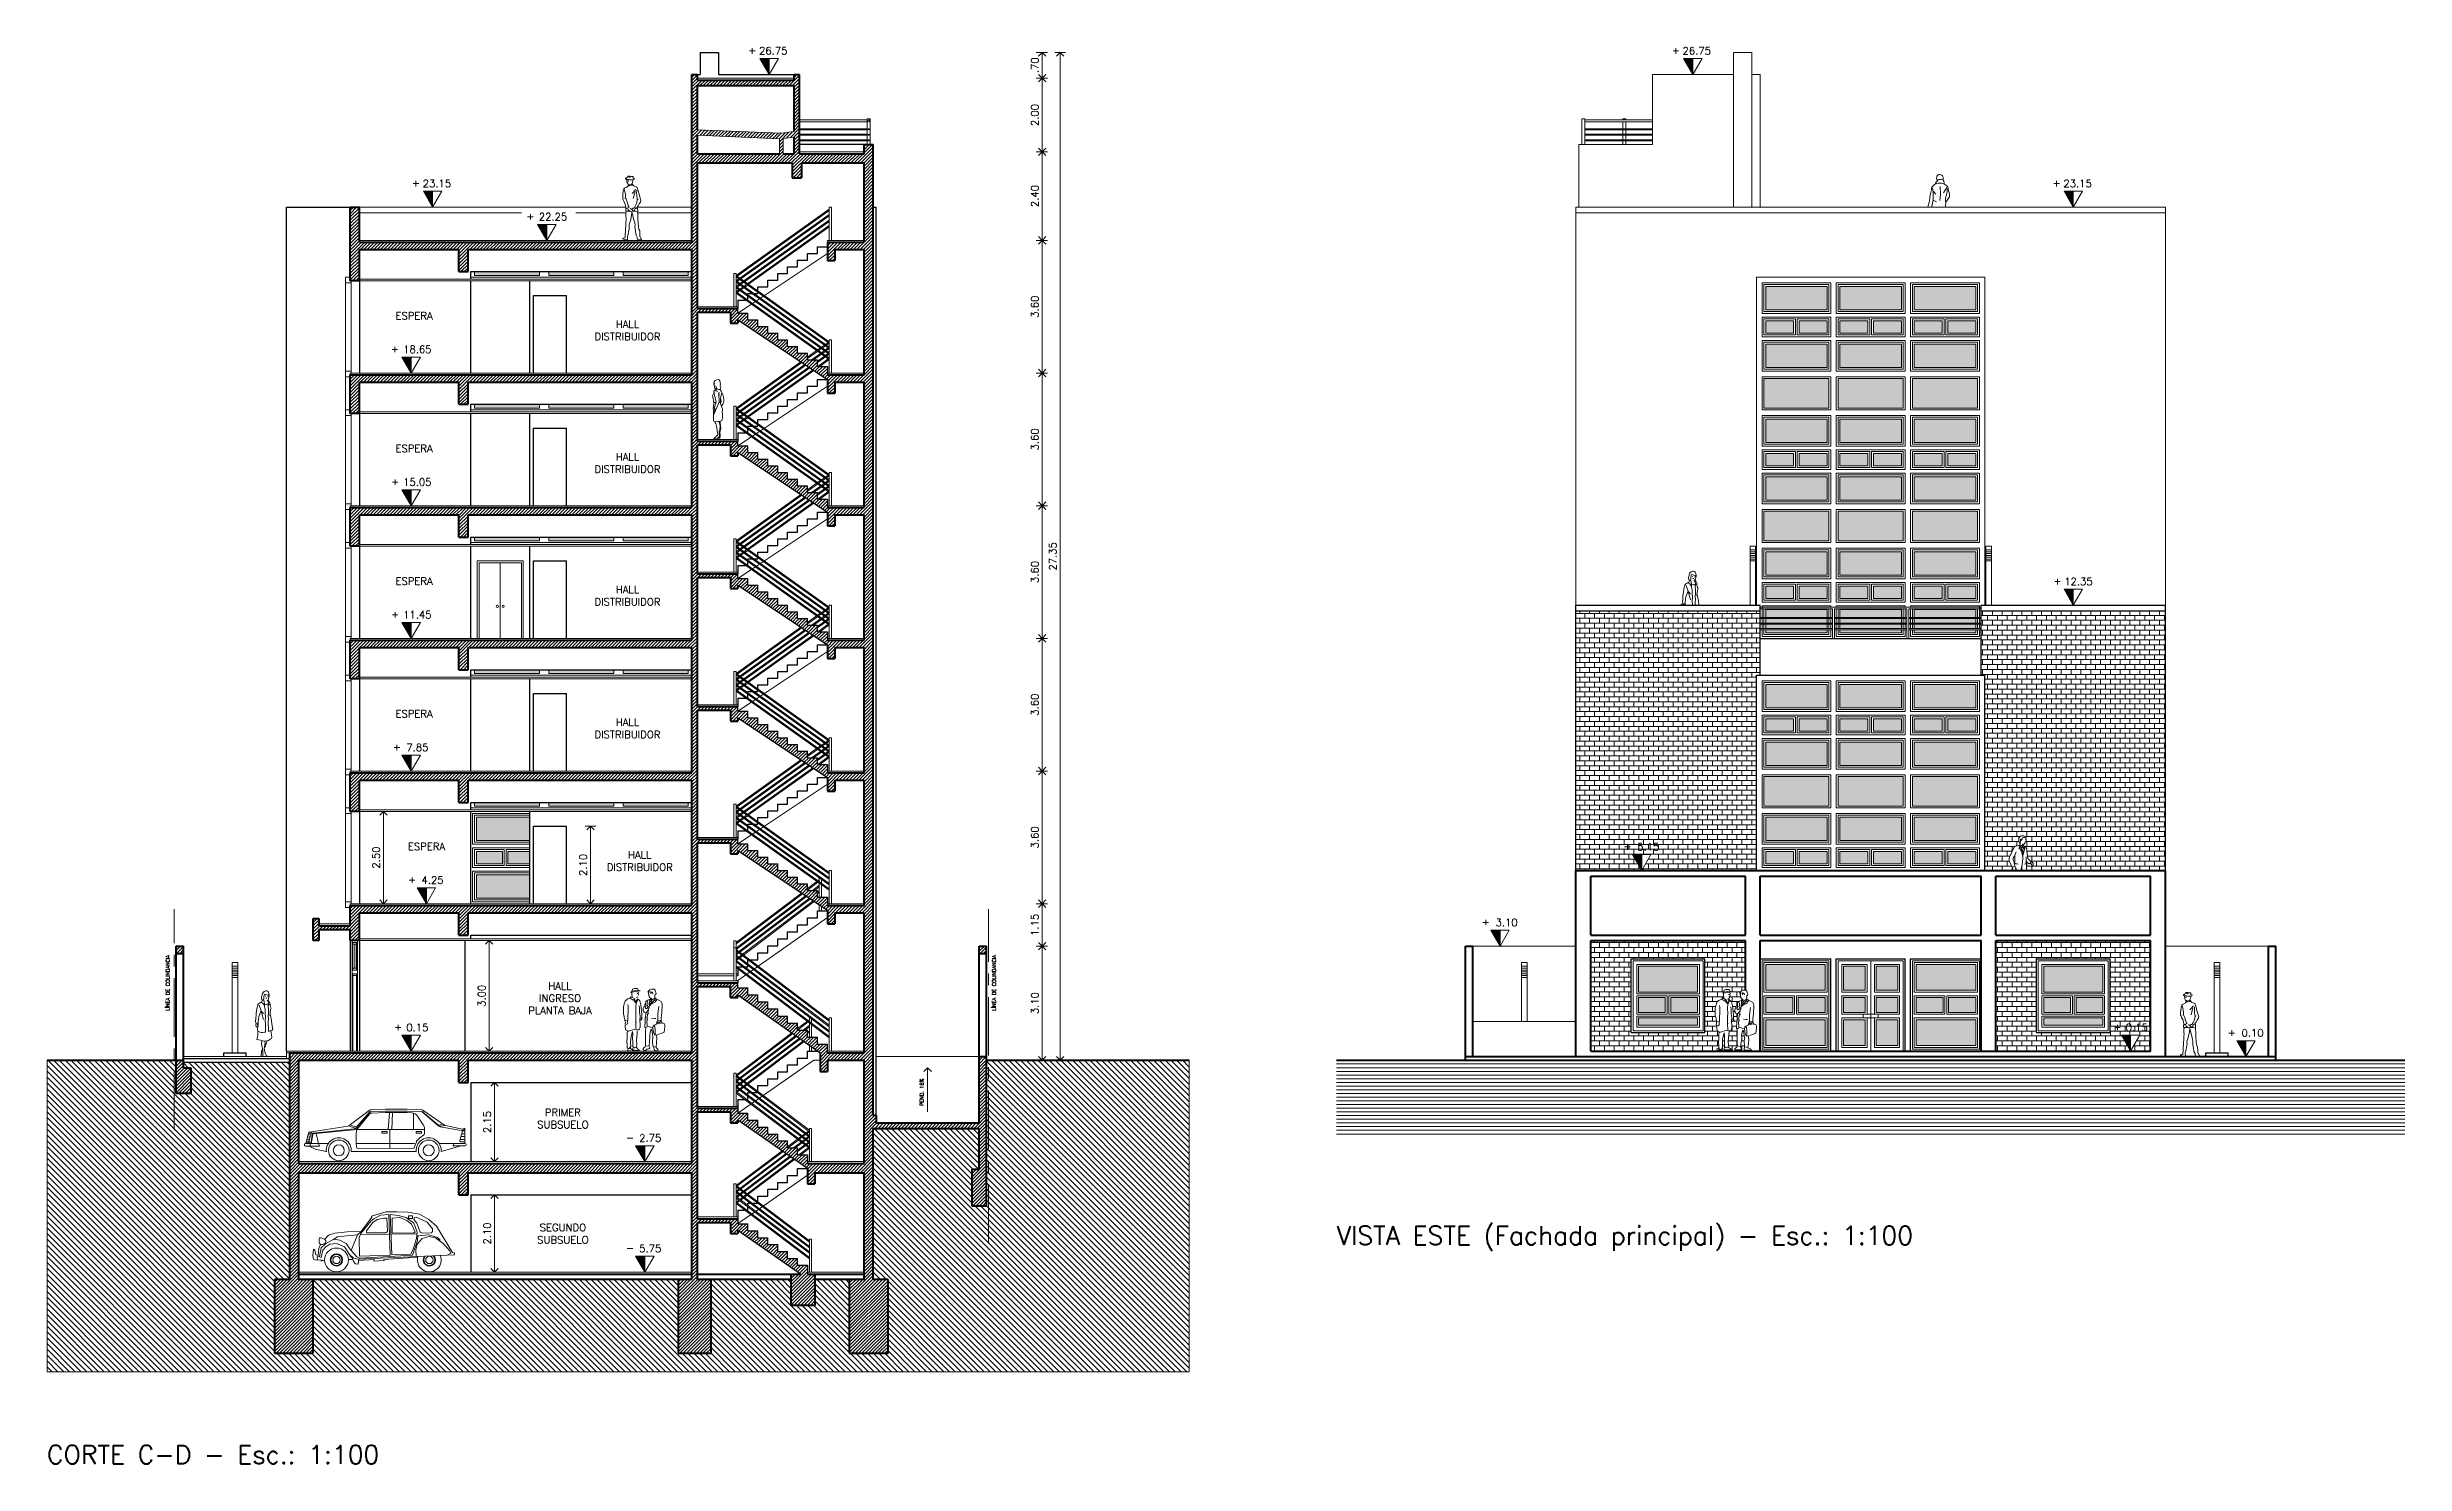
# Model space of a CAD drawing. Extents: x 1018 to 1337, y -109 to 133.
# Drawn here: x 1115.4 to 1179.4, y -108.1 to -69.7 of the extents above; entities that cross this region are included whole.
import ezdxf

# ---------------------------------------------------------------- set-up
doc = ezdxf.new("R2010")
doc.units = 0
doc.header["$LTSCALE"] = 0.5
doc.linetypes.add('CENTER', pattern=[50.8, 31.75, -6.35, 6.35, -6.35])
doc.layers.get('0').update_dxf_attribs({"linetype": 'CONTINUOUS'})
doc.layers.get('Defpoints').update_dxf_attribs({"linetype": 'CONTINUOUS'})
for name, color, linetype, lineweight in [('Acotaciones', 9, 'CONTINUOUS', 9), ('Carpintería', 55, 'CONTINUOUS', 20), ('Detalles .05', 243, 'CONTINUOUS', 5), ('Detalles 01', 8, 'CONTINUOUS', 9), ('Muros corte', 7, 'CONTINUOUS', 40), ('Muros vista', 253, 'CONTINUOUS', 25), ('Pisos', 252, 'CONTINUOUS', 18), ('Punta 01', 6, 'CONTINUOUS', 9), ('Punta 015', 64, 'CONTINUOUS', 13), ('Punta 02', 11, 'CONTINUOUS', 20), ('Punta 03', 171, 'CONTINUOUS', 30), ('Punta 05', 52, 'CONTINUOUS', 50), ('Tratamiento pisos', 251, 'CONTINUOUS', 9), ('Vehículos', 155, 'CONTINUOUS', 13), ('Vidrios', 147, 'CONTINUOUS', 13)]:
    doc.layers.add(name, color=color, linetype=linetype, lineweight=lineweight)
doc.styles.add('Texto 1 mm', font='simplex.shx', dxfattribs={"height": 0.1})
doc.styles.add('Texto 2 mm', font='simplex.shx', dxfattribs={"height": 0.2})
doc.styles.add('Texto 5 mm', font='simplex.shx', dxfattribs={"height": 0.5})
doc.dimstyles.new('Primera línea', dxfattribs={"dimscale": 0, "dimtxt": 0.2, "dimasz": 0.2, "dimexe": 0.15, "dimexo": 0, "dimgap": 0.1, "dimtad": 1, "dimzin": 4, "dimdsep": 46, "dimtxsty": 'Texto 2 mm', "dimblk": 'OPEN90', "dimcen": 2.5, "dimclrd": 256, "dimclre": 256, "dimclrt": 256, "dimadec": 0, "dimazin": 0, "dimtfac": 1, "dimtmove": 2, "dimatfit": 3, "dimldrblk": 'OPEN90', "dimfxl": 1, "dimtolj": 1, "dimtzin": 0, "dimlwd": -1, "dimlwe": -1, "dimarcsym": 0})
doc.dimstyles.new('Segunda línea', dxfattribs={"dimscale": 0, "dimtxt": 0.2, "dimasz": 0.2, "dimexe": 0.15, "dimexo": 0.5, "dimgap": 0.1, "dimtad": 1, "dimzin": 4, "dimdsep": 46, "dimtxsty": 'Texto 2 mm', "dimblk": 'OPEN90', "dimcen": 2.5, "dimclrd": 256, "dimclre": 256, "dimclrt": 256, "dimadec": 0, "dimazin": 0, "dimtfac": 1, "dimtmove": 2, "dimatfit": 3, "dimldrblk": 'OPEN90', "dimfxl": 1, "dimtolj": 1, "dimtzin": 0, "dimlwd": -1, "dimlwe": -1, "dimarcsym": 0})
pattern_1 = [(0, (-5.84669, -55.9751), (0, 0.13335), []), (90, (-5.8467, -55.9751), (-0.2667, 2e-17), [0.13335, -0.13335]), (90, (-5.71334, -55.9751), (-0.2667, 2e-17), [-0.13335, 0.13335])]
pattern_2 = [(45, (0, 0), (-0.0449012806, 0.0449012806), [])]

msp = doc.modelspace()

# ---------------------------------------------------------------- texts
at = {"layer": 'Punta 01', "char_height": 0.1, "rotation": 90, "style": 'Texto 1 mm'}
for s, insert, width, attachment_point in [('LÍNEA DE COLINDANCIA', (1118.586, -95.833), 1.75477, 1), ('LÍNEA DE COLINDANCIA', (1141.016, -95.833), 1.75477, 1), ('PEND. 16%', (1139.154, -98.412), 0.8276, 7)]:
    msp.add_mtext(s, dxfattribs=dict(at, insert=insert, width=width, attachment_point=attachment_point))
at = {"layer": 'Punta 015', "linetype": 'Continuous', "char_height": 0.2, "attachment_point": 5, "style": 'Texto 2 mm'}
for s, insert in [('26.75', (1135.071, -69.781)), ('26.75', (1160.14, -69.781)), ('23.15', (1125.941, -73.381)), ('23.15', (1170.477, -73.381)), ('22.25', (1129.093, -74.281)), ('18.65', (1125.411, -77.881)), ('15.05', (1125.411, -81.481)), ('12.35', (1170.501, -84.181)), ('11.45', (1125.411, -85.081)), ('7.85', (1125.411, -88.681)), ('5.15', (1158.825, -91.381)), ('4.25', (1125.823, -92.281)), ('3.10', (1154.98, -93.431)), ('0.15', (1125.411, -96.281)), ('0.15', (1172.084, -96.281)), ('0.10', (1175.229, -96.431)), ('2.75', (1131.733, -99.281)), ('5.75', (1131.733, -102.281))]:
    msp.add_mtext(s, dxfattribs=dict(at, insert=insert))
at = {"layer": 'Punta 02', "char_height": 0.2, "style": 'Texto 2 mm'}
for s, insert, width, attachment_point in [('ESPERA', (1124.816, -76.871), 1.0557, 1), ('HALL\\PDISTRIBUIDOR', (1131.114, -77.101), 2.1374, 2), ('ESPERA', (1124.816, -80.471), 1.0557, 1), ('HALL\\PDISTRIBUIDOR', (1131.114, -80.701), 2.1374, 2), ('ESPERA', (1124.816, -84.071), 1.0557, 1), ('HALL\\PDISTRIBUIDOR', (1131.114, -84.301), 2.1374, 2), ('ESPERA', (1124.816, -87.671), 1.0557, 1), ('HALL\\PDISTRIBUIDOR', (1131.114, -87.901), 2.1374, 2), ('ESPERA', (1125.153, -91.271), 1.0557, 1), ('HALL\\PDISTRIBUIDOR', (1131.448, -91.501), 2.1374, 2), ('HALL\\PINGRESO PLANTA BAJA', (1129.284, -95.057), 2.13745, 2), ('PRIMER \\PSUBSUELO', (1129.362, -98.486), 2.1374, 2), ('SEGUNDO\\PSUBSUELO', (1129.362, -101.613), 2.1374, 2)]:
    msp.add_mtext(s, dxfattribs=dict(at, insert=insert, width=width, attachment_point=attachment_point))
at = {"layer": 'Punta 05', "char_height": 0.5, "attachment_point": 1, "style": 'Texto 5 mm'}
for s, insert, width in [('VISTA ESTE (Fachada principal) - Esc.: 1:100', (1150.369, -101.677), 19.2769), ('CORTE C-D - Esc.: 1:100', (1115.356, -107.623), 15.1215)]:
    msp.add_mtext(s, dxfattribs=dict(at, insert=insert, width=width))

# ---------------------------------------------------------------- blocks, each defined once
blk = doc.blocks.new('Hombre de espalda')
at = {"layer": 'Punta 02'}
for p, q in [((-0.288, 0.051), (-0.281, 0.115)), ((-0.287, -0.012), (-0.288, 0.051)), ((-0.281, 0.115), (-0.273, 0.205)), ((-0.273, 0.205), (-0.258, 0.252)), ((-0.258, 0.252), (-0.252, 0.269)), ((-0.254, 0.268), (-0.236, 0.214)), ((-0.252, 0.269), (-0.249, 0.272)), ((-0.249, 0.272), (-0.243, 0.276)), ((-0.243, 0.276), (-0.222, 0.288)), ((-0.236, 0.214), (-0.215, 0.119)), ((-0.207, 0.006), (-0.227, 0)), ((-0.227, 0), (-0.22, 0.002)), ((-0.222, 0.288), (-0.196, 0.302)), ((-0.215, 0.119), (-0.21, 0.072)), ((-0.211, 0.539), (-0.201, 0.55)), ((-0.209, 0.527), (-0.211, 0.539)), ((-0.21, 0.072), (-0.208, 0.036)), ((-0.19, 0.512), (-0.209, 0.527)), ((-0.208, 0.036), (-0.207, 0.006)), ((-0.207, 0.004), (-0.187, -0.034)), ((-0.201, 0.55), (-0.183, 0.553)), ((-0.196, 0.302), (-0.166, 0.319)), ((-0.183, 0.514), (-0.19, 0.512)), ((-0.186, 0.54), (-0.177, 0.557)), ((-0.183, 0.553), (-0.186, 0.54)), ((-0.162, 0.518), (-0.183, 0.521)), ((-0.179, 0.484), (-0.183, 0.514)), ((-0.172, 0.448), (-0.179, 0.484)), ((-0.177, 0.557), (-0.162, 0.578)), ((-0.162, 0.42), (-0.172, 0.448)), ((-0.166, 0.319), (-0.151, 0.335)), ((-0.162, 0.578), (-0.145, 0.597)), ((-0.13, 0.512), (-0.162, 0.518)), ((-0.151, 0.392), (-0.162, 0.42)), ((-0.143, 0.392), (-0.151, 0.392)), ((-0.151, 0.335), (-0.125, 0.36)), ((-0.145, 0.597), (-0.134, 0.606)), ((-0.145, 0.46), (-0.134, 0.488)), ((-0.143, 0.392), (-0.125, 0.392)), ((-0.141, 0.344), (-0.127, 0.339)), ((-0.134, 0.606), (-0.095, 0.602)), ((-0.091, 0.506), (-0.13, 0.512)), ((-0.127, 0.339), (-0.097, 0.349)), ((-0.125, 0.392), (-0.113, 0.366)), ((-0.125, 0.36), (-0.102, 0.373)), ((-0.124, 0.576), (-0.076, 0.581)), ((-0.102, 0.373), (-0.057, 0.388)), ((-0.097, 0.349), (-0.049, 0.358)), ((-0.095, 0.602), (-0.051, 0.596)), ((-0.051, 0.503), (-0.091, 0.506)), ((-0.057, 0.388), (-0.031, 0.386)), ((-0.051, 0.596), (-0.012, 0.594)), ((-0.005, 0.51), (-0.051, 0.503)), ((-0.049, 0.358), (-0.025, 0.363)), ((-0.025, 0.431), (-0.044, 0.387)), ((0.066, 0.247), (-0.035, 0.135)), ((-0.031, 0.386), (0.01, 0.347)), ((-0.025, 0.431), (-0.018, 0.454)), ((-0.025, 0.363), (-0.003, 0.359)), ((-0.018, 0.454), (-0.014, 0.467)), ((-0.014, 0.467), (-0.01, 0.485)), ((-0.012, 0.594), (-0.006, 0.587)), ((-0.007, 0.557), (-0.01, 0.549)), ((-0.01, 0.549), (0.022, 0.542)), ((-0.01, 0.485), (-0.01, 0.517)), ((-0.006, 0.587), (-0.007, 0.557)), ((0.02, 0.519), (-0.005, 0.51)), ((0.047, 0.191), (0, 0)), ((0.01, 0.347), (0.036, 0.338)), ((0.029, 0.538), (0.02, 0.519)), ((0.022, 0.542), (0.029, 0.538)), ((0.036, 0.338), (0.08, 0.313)), ((0.08, 0.313), (0.105, 0.3)), ((0.092, 0.208), (0.089, 0.217)), ((0.089, 0.15), (0.092, 0.208)), ((0.094, 0.101), (0.089, 0.15)), ((0.094, 0.047), (0.094, 0.101)), ((0.103, 0.009), (0.094, 0.047)), ((0.105, -0.032), (0.103, 0.009)), ((0.105, 0.3), (0.115, 0.264)), ((0.115, 0.264), (0.132, 0.204)), ((0.132, 0.204), (0.156, 0.114)), ((0.156, 0.114), (0.174, 0.052)), ((0.174, 0.052), (0.19, 0.004)), ((0.19, 0.004), (0.198, -0.019)), ((-0.274, -0.037), (-0.287, -0.012)), ((-0.259, -0.069), (-0.274, -0.037)), ((-0.231, -0.131), (-0.259, -0.069)), ((-0.212, -0.208), (-0.231, -0.131)), ((-0.19, -0.26), (-0.212, -0.208)), ((-0.207, -0.347), (-0.205, -0.316)), ((-0.149, -0.347), (-0.207, -0.347)), ((-0.205, -0.316), (-0.2, -0.236)), ((-0.202, -0.671), (-0.196, -0.577)), ((-0.201, -0.484), (-0.199, -0.412)), ((-0.192, -0.528), (-0.201, -0.484)), ((-0.199, -0.412), (-0.195, -0.356)), ((-0.196, -0.577), (-0.192, -0.528)), ((-0.19, -0.26), (-0.183, -0.273)), ((-0.187, -0.034), (-0.175, -0.069)), ((-0.183, -0.273), (-0.15, -0.257)), ((-0.175, -0.069), (-0.151, -0.154)), ((-0.151, -0.154), (-0.136, -0.195)), ((-0.115, -0.234), (-0.15, -0.257)), ((-0.145, -0.272), (-0.143, -0.29)), ((-0.143, -0.29), (-0.139, -0.307)), ((-0.088, -0.343), (-0.143, -0.347)), ((-0.139, -0.307), (-0.102, -0.339)), ((-0.136, -0.192), (-0.124, -0.219)), ((-0.124, -0.219), (-0.112, -0.237)), ((-0.102, -0.339), (-0.072, -0.349)), ((-0.095, -0.654), (-0.07, -0.57)), ((-0.053, -0.285), (-0.083, -0.27)), ((-0.072, -0.349), (-0.042, -0.347)), ((-0.07, -0.57), (-0.057, -0.51)), ((-0.057, -0.51), (-0.049, -0.461)), ((-0.034, -0.294), (-0.053, -0.285)), ((-0.049, -0.461), (-0.039, -0.371)), ((-0.036, -0.276), (-0.043, -0.29)), ((-0.042, -0.347), (-0.029, -0.341)), ((-0.017, -0.347), (-0.039, -0.346)), ((-0.039, -0.371), (-0.015, -0.45)), ((-0.01, -0.261), (-0.036, -0.276)), ((-0.023, -0.305), (-0.034, -0.294)), ((-0.029, -0.341), (-0.023, -0.305)), ((0.02, -0.344), (-0.017, -0.347)), ((-0.015, -0.45), (-0.002, -0.512)), ((0.013, -0.259), (-0.01, -0.261)), ((-0.002, -0.512), (0.017, -0.583)), ((0.007, -0.338), (0.028, -0.317)), ((0.031, -0.259), (0.013, -0.259)), ((0.017, -0.583), (0.037, -0.666)), ((0.058, -0.344), (0.02, -0.344)), ((0.028, -0.317), (0.045, -0.296)), ((0.029, -0.245), (0.052, -0.21)), ((0.069, -0.264), (0.029, -0.245)), ((0.045, -0.296), (0.054, -0.279)), ((0.052, -0.21), (0.079, -0.152)), ((0.086, -0.349), (0.058, -0.344)), ((0.082, -0.27), (0.069, -0.264)), ((0.079, -0.152), (0.094, -0.107)), ((0.103, -0.231), (0.082, -0.27)), ((0.114, -0.362), (0.086, -0.349)), ((0.094, -0.107), (0.107, -0.041)), ((0.133, -0.199), (0.103, -0.231)), ((0.133, -0.03), (0.105, -0.032)), ((0.107, -0.041), (0.109, -0.032)), ((0.109, -0.236), (0.108, -0.227)), ((0.109, -0.032), (0.133, -0.03)), ((0.114, -0.284), (0.109, -0.236)), ((0.119, -0.318), (0.114, -0.284)), ((0.114, -0.362), (0.12, -0.364)), ((0.119, -0.405), (0.114, -0.362)), ((0.12, -0.364), (0.119, -0.318)), ((0.123, -0.458), (0.119, -0.405)), ((0.125, -0.494), (0.123, -0.458)), ((0.123, -0.531), (0.125, -0.494)), ((0.125, -0.58), (0.123, -0.531)), ((0.13, -0.629), (0.125, -0.58)), ((0.134, -0.685), (0.13, -0.629)), ((0.163, -0.144), (0.133, -0.199)), ((0.191, -0.097), (0.163, -0.144)), ((0.206, -0.049), (0.191, -0.097)), ((0.198, -0.019), (0.206, -0.049)), ((-0.27, -1.074), (-0.296, -1.095)), ((-0.296, -1.095), (-0.249, -1.117)), ((-0.245, -1.068), (-0.27, -1.074)), ((-0.249, -1.117), (-0.156, -1.121)), ((-0.225, -1.07), (-0.245, -1.068)), ((-0.227, -1.076), (-0.223, -1.044)), ((-0.223, -1.044), (-0.219, -0.977)), ((-0.219, -0.977), (-0.215, -0.881)), ((-0.215, -0.881), (-0.211, -0.815)), ((-0.211, -0.815), (-0.206, -0.752)), ((-0.206, -0.752), (-0.202, -0.671)), ((-0.161, -1.046), (-0.144, -0.966)), ((-0.156, -1.121), (-0.161, -1.046)), ((-0.144, -0.966), (-0.127, -0.894)), ((-0.127, -0.894), (-0.115, -0.834)), ((-0.115, -0.754), (-0.11, -0.696)), ((-0.112, -0.793), (-0.115, -0.754)), ((-0.115, -0.834), (-0.112, -0.793)), ((-0.11, -0.696), (-0.095, -0.654)), ((0.037, -0.666), (0.046, -0.724)), ((0.046, -0.724), (0.045, -0.766)), ((0.045, -0.766), (0.049, -0.817)), ((0.049, -0.817), (0.063, -0.904)), ((0.063, -0.904), (0.074, -0.992)), ((0.074, -0.992), (0.105, -1.046)), ((0.105, -1.046), (0.109, -1.084)), ((0.109, -1.084), (0.122, -1.122)), ((0.122, -1.122), (0.225, -1.122)), ((0.138, -0.752), (0.134, -0.685)), ((0.141, -0.779), (0.138, -0.752)), ((0.149, -0.829), (0.141, -0.779)), ((0.173, -0.878), (0.149, -0.829)), ((0.18, -0.958), (0.173, -0.878)), ((0.178, -1.028), (0.18, -0.958)), ((0.185, -1.049), (0.178, -1.028)), ((0.2, -1.049), (0.185, -1.049)), ((0.2, -1.049), (0.215, -1.097)), ((0.225, -1.122), (0.215, -1.097))]:
    blk.add_line(p, q, dxfattribs=at)
blk = doc.blocks.new('R18 lateral')
at = {"extrusion": (1.22406e-16, 0, -1)}
for p, q in [((0.281, 0.953), (0.825, 1.363)), ((0.48, 0.894), (0.827, 1.297)), ((0.833, 1.314), (0.509, 0.944)), ((0.819, 1.359), (0.833, 1.314)), ((0.881, 1.383), (1.269, 1.4)), ((0.898, 1.331), (1.269, 1.348)), ((0.901, 1.288), (1.269, 1.305)), ((1.273, 1.4), (1.852, 1.4)), ((1.273, 1.348), (1.852, 1.348)), ((1.273, 1.305), (1.852, 1.305)), ((1.375, 1.301), (1.343, 0.846)), ((1.459, 1.301), (1.441, 0.846)), ((1.856, 1.4), (2.233, 1.385)), ((1.856, 1.348), (2.221, 1.333)), ((1.856, 1.305), (1.979, 1.3)), ((2.029, 1.292), (2.029, 0.846)), ((2.276, 1.324), (2.296, 1.36)), ((2.675, 0.987), (2.276, 1.324)), ((2.712, 0.941), (2.282, 1.309)), ((2.286, 1.368), (2.869, 0.968)), ((-0.82, 0.756), (-0.892, 0.468)), ((-0.841, 0.671), (-0.779, 0.66)), ((-0.829, 0.72), (-0.721, 0.694)), ((-0.822, 0.746), (-0.702, 0.727)), ((-0.77, 0.705), (-0.814, 0.488)), ((-0.808, 0.774), (-0.698, 0.748)), ((-0.795, 0.778), (0.245, 0.938)), ((-0.71, 0.751), (-0.763, 0.468)), ((-0.698, 0.748), (-0.75, 0.468)), ((-0.702, 0.727), (0.489, 0.846)), ((-0.698, 0.748), (0.427, 0.867)), ((-0.549, 0.468), (-0.611, 0.736)), ((0.261, 0.942), (0.459, 0.87)), ((0.415, 0.924), (0.309, 0.974)), ((0.459, 0.87), (0.489, 0.846)), ((0.47, 0.693), (0.47, 0.494)), ((0.489, 0.846), (0.473, 0.735)), ((0.489, 0.846), (0.829, 1.253)), ((0.489, 0.846), (2.328, 0.846)), ((1.168, 0.79), (1.168, 0.75)), ((1.168, 0.79), (1.313, 0.79)), ((1.313, 0.75), (1.168, 0.75)), ((1.313, 0.79), (1.313, 0.75)), ((1.382, 0.693), (1.382, 0.494)), ((1.39, 0.846), (1.385, 0.735)), ((2.098, 0.79), (2.244, 0.79)), ((2.098, 0.79), (2.098, 0.75)), ((2.244, 0.75), (2.098, 0.75)), ((2.138, 1.209), (2.295, 0.97)), ((2.244, 0.79), (2.244, 0.75)), ((2.328, 0.861), (2.328, 0.754)), ((2.828, 0.996), (2.75, 0.972)), ((2.75, 0.923), (3.418, 0.804)), ((2.881, 0.959), (2.768, 0.935)), ((2.897, 0.956), (3.356, 0.854)), ((3.36, 0.814), (3.285, 0.549)), ((3.426, 0.656), (3.315, 0.656)), ((3.337, 0.731), (3.426, 0.731)), ((3.36, 0.814), (3.368, 0.854)), ((3.418, 0.839), (3.36, 0.814)), ((3.378, 0.858), (3.418, 0.881)), ((3.418, 0.804), (3.418, 0.881)), ((3.422, 0.782), (3.418, 0.804)), ((3.426, 0.72), (3.426, 0.56)), ((-0.935, 0.438), (-0.935, 0.428)), ((-0.905, 0.468), (-0.273, 0.468)), ((-0.905, 0.398), (-0.522, 0.398)), ((-0.887, 0.488), (-0.759, 0.488)), ((-0.877, 0.528), (-0.806, 0.528)), ((-0.865, 0.576), (-0.799, 0.565)), ((-0.853, 0.623), (-0.789, 0.612)), ((-0.64, 0.313), (-0.804, 0.398)), ((-0.779, 0.468), (-0.779, 0.398)), ((-0.338, 0.248), (-0.64, 0.313)), ((-0.522, 0.398), (-0.549, 0.468)), ((-0.334, 0.247), (-0.328, 0.247)), ((0.338, 0.247), (2.103, 0.247)), ((0.471, 0.468), (2.054, 0.468)), ((0.473, 0.454), (0.489, 0.337)), ((2.039, 0.333), (0.489, 0.337)), ((1.384, 0.454), (1.39, 0.337)), ((3.432, 0.469), (2.712, 0.469)), ((2.779, 0.248), (3.316, 0.399)), ((3.131, 0.469), (3.1, 0.399)), ((3.1, 0.399), (3.432, 0.399)), ((3.293, 0.576), (3.426, 0.576)), ((3.418, 0.511), (3.314, 0.511)), ((3.417, 0.469), (3.421, 0.495)), ((3.462, 0.429), (3.462, 0.439))]:
    blk.add_line(p, q, dxfattribs=at)
for p, q in [((2.221, 0.633), (2.28, 0.681)), ((2.039, 0.333), (2.106, 0.512)), ((2.123, 0.54), (2.194, 0.614))]:
    blk.add_line(p, q)
for centre, radius in [((0, 0.28), 0.28), ((0, 0.28), 0.15), ((2.441, 0.28), 0.28), ((2.441, 0.28), 0.15)]:
    blk.add_circle(centre, radius)
for centre, radius, start, end in [((-0.885, 1.283), 0.1, 52.96431, 87.47256), ((-0.902, 1.232), 0.1, 40.76074, 87.47256), ((-0.906, 1.189), 0.1, 39.91234, 87.47256), ((-1.273, 1.3), 0.1, 87.47256, 90), ((-1.273, 1.248), 0.1, 87.47256, 90), ((-1.273, 1.205), 0.1, 87.47256, 90), ((-1.852, 1.3), 0.1, 90, 92.31027), ((-1.852, 1.248), 0.1, 90, 92.31027), ((-1.852, 1.205), 0.1, 90, 92.31027), ((-1.971, 1.1), 0.2, 92.31027, 146.79751), ((-2.217, 1.233), 0.1, 92.31027, 130.61181), ((-2.229, 1.285), 0.1, 92.31027, 124.42043), ((0.791, 0.749), 0.03, 14.02749, 81.29224), ((-0.233, 1.017), 0.08, 232.96431, 261.29224), ((-0.449, 0.996), 0.08, 221.21708, 295.16326), ((-0.419, 0.947), 0.08, 220.76074, 263.97477), ((-0.77, 0.693), 0.3, 0, 8.05086), ((-1.682, 0.693), 0.3, 0, 8.05086), ((-2.128, 0.861), 0.2, 146.79751, 180), ((-2.726, 1.048), 0.08, 252.52181, 310.2263), ((-2.751, 1.013), 0.08, 257.83779, 310.61181), ((-2.764, 1.001), 0.08, 280.10346, 310.61181), ((-2.914, 1.034), 0.08, 282.47932, 304.42043), ((-3.363, 0.883), 0.03, 239.91082, 282.47932), ((-3.026, 0.72), 0.4, 171.13101, 180), ((0.905, 0.438), 0.03, 0, 90), ((0.905, 0.428), 0.03, 270, 0), ((-0.77, 0.494), 0.3, 352.24622, 0), ((-1.682, 0.494), 0.3, 352.24622, 0), ((-3.314, 0.541), 0.03, 270, 15.84826), ((-3.026, 0.56), 0.4, 180, 189.37686), ((-3.432, 0.439), 0.03, 90, 180), ((-3.432, 0.429), 0.03, 180, 270)]:
    blk.add_arc(centre, radius, start, end, dxfattribs=at)
for centre, radius, start, end in [((2.248, 0.754), 0.08, 293.7347, 0), ((0, 0.28), 0.34, 354.39714, 185.43014), ((2.441, 0.28), 0.34, 354.60067, 185.60286), ((2.181, 0.485), 0.08, 136.94995, 160.48279), ((2.253, 0.56), 0.08, 113.7347, 136.94995)]:
    blk.add_arc(centre, radius, start, end)
blk = doc.blocks.new('3cv lateral')
for p, q in [((48.6, 143.6), (48.6, 150.2)), ((48.6, 150.2), (59, 150.2)), ((59, 143.6), (48.6, 143.6)), ((59, 150.2), (59, 143.6))]:
    blk.add_line(p, q)
for points in [[(-176.9, 87.3), (-165.8, 98.9), (-148.8, 103.7), (-116.3, 108.1), (-78.8, 108.9), (-49.7, 146.6), (-50.9, 150.1), (-12.5, 160.9), (17.1, 161.4), (46.1, 160.2), (78.1, 154.6), (102.6, 141.1), (123.2, 123.1), (165.8, 52.5), (171.7, 51.4), (170.4, 45), (154.3, 46.4)], [(-188, 74.1), (-192, 62.7), (-194.1, 44.4), (-200, 46.4), (-202.7, 58.9), (-206.3, 61.4), (-208.1, 44.6), (-206, 34.2), (-199.6, 32.2), (-186.4, 32.9), (-185.9, 29.2), (-182.6, 31.4), (-176.6, 28.8)], [(-196, 32.4), (-196.9, 41.4), (-190, 41.1), (-185.9, 39), (-181.4, 58.9), (-173.7, 67.5), (-162.8, 74.5), (-145, 76.7), (-123.6, 67.1), (-109.6, 47.1), (-98.9, 36.9), (-86.7, 34.1), (151.5, 44.8), (161.5, 50.4), (158.9, 56.7), (141.3, 76.1), (120.7, 91.8), (103.3, 95.3), (84.5, 90), (71.6, 75), (67.5, 59.5), (68.6, 41.1)], [(-190, 41.1), (-186.2, 64.8), (-174.3, 75.7), (-151.9, 87.7), (-135.6, 85.7), (-119.3, 76), (-106, 59), (-90.2, 40.7), (-81.8, 37.1), (58.9, 45.4), (72.8, 84.6), (73.6, 97.1), (102.6, 99.4), (125.8, 92.6), (133.2, 85.5)], [(-154.4, 86.4), (-141.9, 94.6), (-117.5, 96.6), (-88.3, 99.7), (-105.3, 58.1)], [(-88.3, 99.7), (-78.8, 108.9)], [(-79.6, 100.7), (69, 101.9)], [(-113.1, 33.9), (-101.3, 33.2)], [(-109.6, 47.1), (-108.3, 43.7), (-103.2, 37.6), (-99.1, 27.9), (-94, 22.1), (-86.7, 21.3), (-84.9, 34.1)], [(-85.3, 31.3), (-43.9, 33.1), (-44.7, 29), (-17.4, 30.9), (-18.2, 33.9), (73.2, 39.6)]]:
    blk.add_lwpolyline(points)
for points in [[(-0.9, 45.4), (-82.8, 42.7), (-84.2, 92.4), (-79.1, 102.8), (-52.2, 136.9), (-44.8, 142.3), (-26.5, 152.2), (-4.3, 154)], [(-64.6, 110.4), (-47.6, 132.8), (-35.4, 140.3), (-18, 144.1), (-9.4, 144.4), (-8.3, 108.4), (-12.4, 104.9), (-64.4, 104.8)], [(-0.7, 154.3), (20.3, 151.7), (42.2, 145.9), (62.4, 130.7), (71.6, 106.5), (69.5, 89.5), (61.4, 63.5), (54.6, 47.5), (3.2, 45.9)], [(4.6, 144.1), (4.4, 105.4), (61.6, 103.9), (66.2, 106.8), (56, 127.9), (43.5, 138.3), (24.7, 146.1)], [(109.7, 105.3), (112.5, 108.9), (112.8, 115.7), (98.7, 133.8), (85.3, 139.9), (69.2, 147.2), (64.1, 145.7), (62.6, 140.6), (70.7, 130.7), (75.1, 119), (79.7, 106.5), (85.5, 104)]]:
    blk.add_lwpolyline(points, close=True)
blk.add_lwpolyline([(-188.5, 92, 0.291592), (-190.2, 90.6, 0.079981), (-191.3, 83.6, 0.087173), (-190.2, 76.6, 0.198363), (-188, 74.1, 0.121973), (-185, 73.5, 0.079698), (-180.4, 74.4, 0.062257), (-176.4, 76.5, 0.098844), (-174.5, 78.5, 0.134833), (-173.5, 81.7, 0.151564), (-174.3, 84.6, 0.097758), (-176.5, 87, 0.047938), (-182.2, 90.2, 0.038581), (-186.6, 91.8, 0.094808)], format="xyb", close=True)
for centre, radius in [((-144.9, 32.3), 31.9), ((-144.9, 32.3), 16.5), ((-144.9, 32.3), 14.8), ((-144.9, 32.3), 9.9), ((104.2, 32.3), 9.9)]:
    blk.add_circle(centre, radius)
for radius, start, end in [(31.9, 163.52296, 21.64152), (16.5, 143.50932, 41.65516), (14.8, 137.75017, 47.41431)]:
    blk.add_arc((104.2, 32.3), radius, start, end)
blk = doc.blocks.new('_Open90')
at = {"color": 0, "linetype": 'ByBlock', "lineweight": -2}
for p, q in [((0, 0), (-1, 0)), ((-0.5, 0.5), (0, 0)), ((0, 0), (-0.5, -0.5))]:
    blk.add_line(p, q, dxfattribs=at)
blk = doc.blocks.new('*D209')
at = {"layer": 'Acotaciones', "transparency": 16777216}
for p, q in [((1127.362, -97.773), (1127.659, -97.773)), ((1127.509, -99.723), (1127.509, -97.973)), ((1127.362, -99.923), (1127.659, -99.923))]:
    blk.add_line(p, q, dxfattribs=at)
at = {"layer": 'Defpoints', "color": 0, "transparency": 16777216}
for p in [(1126.862, -97.773), (1127.509, -97.773), (1126.862, -99.923)]:
    blk.add_point(p, dxfattribs=at)
at = {"layer": 'Acotaciones', "transparency": 16777216, "xscale": 0.2, "yscale": 0.2, "zscale": 0.2}
for p, rotation in [((1127.509, -97.773), 90), ((1127.509, -99.923), 270)]:
    blk.add_blockref('_Open90', p, dxfattribs=dict(at, rotation=rotation))
at = {"layer": 'Acotaciones', "transparency": 16777216, "insert": (1127.309, -98.848), "char_height": 0.2, "attachment_point": 5, "rotation": 90, "style": 'Texto 2 mm'}
blk.add_mtext('\\A1;2.15', dxfattribs=at)
blk = doc.blocks.new('*D210')
at = {"layer": 'Acotaciones', "transparency": 16777216}
for p, q in [((1127.362, -100.823), (1127.657, -100.823)), ((1127.507, -102.723), (1127.507, -101.023)), ((1127.362, -102.923), (1127.657, -102.923))]:
    blk.add_line(p, q, dxfattribs=at)
at = {"layer": 'Defpoints', "color": 0, "transparency": 16777216}
for p in [(1126.862, -100.823), (1127.507, -100.823), (1126.862, -102.923)]:
    blk.add_point(p, dxfattribs=at)
at = {"layer": 'Acotaciones', "transparency": 16777216, "xscale": 0.2, "yscale": 0.2, "zscale": 0.2}
for p, rotation in [((1127.507, -100.823), 90), ((1127.507, -102.923), 270)]:
    blk.add_blockref('_Open90', p, dxfattribs=dict(at, rotation=rotation))
at = {"layer": 'Acotaciones', "transparency": 16777216, "insert": (1127.307, -101.873), "char_height": 0.2, "attachment_point": 5, "rotation": 90, "style": 'Texto 2 mm'}
blk.add_mtext('\\A1;2.10', dxfattribs=at)
blk = doc.blocks.new('*D211')
at = {"layer": 'Acotaciones', "transparency": 16777216}
for p, q in [((1127.212, -93.923), (1127.507, -93.923)), ((1127.357, -96.723), (1127.357, -94.123)), ((1127.212, -96.923), (1127.507, -96.923))]:
    blk.add_line(p, q, dxfattribs=at)
at = {"layer": 'Defpoints', "color": 0, "transparency": 16777216}
for p in [(1126.712, -93.923), (1127.357, -93.923), (1126.712, -96.923)]:
    blk.add_point(p, dxfattribs=at)
at = {"layer": 'Acotaciones', "transparency": 16777216, "xscale": 0.2, "yscale": 0.2, "zscale": 0.2}
for p, rotation in [((1127.357, -93.923), 90), ((1127.357, -96.923), 270)]:
    blk.add_blockref('_Open90', p, dxfattribs=dict(at, rotation=rotation))
at = {"layer": 'Acotaciones', "transparency": 16777216, "insert": (1127.157, -95.423), "char_height": 0.2, "attachment_point": 5, "rotation": 90, "style": 'Texto 2 mm'}
blk.add_mtext('\\A1;3.00', dxfattribs=at)
blk = doc.blocks.new('*D212')
at = {"layer": 'Acotaciones', "transparency": 16777216}
for p, q in [((1129.962, -90.823), (1130.26, -90.823)), ((1130.11, -92.723), (1130.11, -91.023)), ((1129.962, -92.923), (1130.26, -92.923))]:
    blk.add_line(p, q, dxfattribs=at)
at = {"layer": 'Defpoints', "color": 0, "transparency": 16777216}
for p in [(1129.462, -90.823), (1130.11, -90.823), (1129.462, -92.923)]:
    blk.add_point(p, dxfattribs=at)
at = {"layer": 'Acotaciones', "transparency": 16777216, "xscale": 0.2, "yscale": 0.2, "zscale": 0.2}
for p, rotation in [((1130.11, -90.823), 90), ((1130.11, -92.923), 270)]:
    blk.add_blockref('_Open90', p, dxfattribs=dict(at, rotation=rotation))
at = {"layer": 'Acotaciones', "transparency": 16777216, "insert": (1129.91, -91.873), "char_height": 0.2, "attachment_point": 5, "rotation": 90, "style": 'Texto 2 mm'}
blk.add_mtext('\\A1;2.10', dxfattribs=at)
blk = doc.blocks.new('*D213')
at = {"layer": 'Acotaciones', "transparency": 16777216}
for p, q in [((1124.337, -90.423), (1124.64, -90.423)), ((1124.49, -92.723), (1124.49, -90.623)), ((1124.337, -92.923), (1124.64, -92.923))]:
    blk.add_line(p, q, dxfattribs=at)
at = {"layer": 'Defpoints', "color": 0, "transparency": 16777216}
for p in [(1123.837, -90.423), (1124.49, -90.423), (1123.837, -92.923)]:
    blk.add_point(p, dxfattribs=at)
at = {"layer": 'Acotaciones', "transparency": 16777216, "xscale": 0.2, "yscale": 0.2, "zscale": 0.2}
for p, rotation in [((1124.49, -90.423), 90), ((1124.49, -92.923), 270)]:
    blk.add_blockref('_Open90', p, dxfattribs=dict(at, rotation=rotation))
at = {"layer": 'Acotaciones', "transparency": 16777216, "insert": (1124.29, -91.673), "char_height": 0.2, "attachment_point": 5, "rotation": 90, "style": 'Texto 2 mm'}
blk.add_mtext('\\A1;2.50', dxfattribs=at)
blk = doc.blocks.new('*D214')
at = {"layer": 'Acotaciones', "transparency": 16777216}
for p, q in [((1142.212, -94.073), (1142.52, -94.073)), ((1142.37, -96.973), (1142.37, -94.273)), ((1142.212, -97.173), (1142.52, -97.173))]:
    blk.add_line(p, q, dxfattribs=at)
at = {"layer": 'Defpoints', "color": 0, "transparency": 16777216}
for p in [(1142.212, -94.073), (1142.37, -94.073), (1142.212, -97.173)]:
    blk.add_point(p, dxfattribs=at)
at = {"layer": 'Acotaciones', "transparency": 16777216, "xscale": 0.2, "yscale": 0.2, "zscale": 0.2}
for p, rotation in [((1142.37, -94.073), 90), ((1142.37, -97.173), 270)]:
    blk.add_blockref('_Open90', p, dxfattribs=dict(at, rotation=rotation))
at = {"layer": 'Acotaciones', "transparency": 16777216, "insert": (1142.17, -95.623), "char_height": 0.2, "attachment_point": 5, "rotation": 90, "style": 'Texto 2 mm'}
blk.add_mtext('\\A1;3.10', dxfattribs=at)
blk = doc.blocks.new('*D215')
at = {"layer": 'Acotaciones', "transparency": 16777216}
for p, q in [((1142.216, -92.923), (1142.52, -92.923)), ((1142.37, -93.873), (1142.37, -93.123)), ((1142.216, -94.073), (1142.52, -94.073))]:
    blk.add_line(p, q, dxfattribs=at)
at = {"layer": 'Defpoints', "color": 0, "transparency": 16777216}
for p in [(1142.216, -92.923), (1142.37, -92.923), (1142.216, -94.073)]:
    blk.add_point(p, dxfattribs=at)
at = {"layer": 'Acotaciones', "transparency": 16777216, "xscale": 0.2, "yscale": 0.2, "zscale": 0.2}
for p, rotation in [((1142.37, -92.923), 90), ((1142.37, -94.073), 270)]:
    blk.add_blockref('_Open90', p, dxfattribs=dict(at, rotation=rotation))
at = {"layer": 'Acotaciones', "transparency": 16777216, "insert": (1142.17, -93.498), "char_height": 0.2, "attachment_point": 5, "rotation": 90, "style": 'Texto 2 mm'}
blk.add_mtext('\\A1;1.15', dxfattribs=at)
blk = doc.blocks.new('*D216')
at = {"layer": 'Acotaciones', "transparency": 16777216}
for p, q in [((1142.212, -89.323), (1142.52, -89.323)), ((1142.37, -92.723), (1142.37, -89.523)), ((1142.212, -92.923), (1142.52, -92.923))]:
    blk.add_line(p, q, dxfattribs=at)
at = {"layer": 'Defpoints', "color": 0, "transparency": 16777216}
for p in [(1142.212, -89.323), (1142.37, -89.323), (1142.212, -92.923)]:
    blk.add_point(p, dxfattribs=at)
at = {"layer": 'Acotaciones', "transparency": 16777216, "xscale": 0.2, "yscale": 0.2, "zscale": 0.2}
for p, rotation in [((1142.37, -89.323), 90), ((1142.37, -92.923), 270)]:
    blk.add_blockref('_Open90', p, dxfattribs=dict(at, rotation=rotation))
at = {"layer": 'Acotaciones', "transparency": 16777216, "insert": (1142.17, -91.123), "char_height": 0.2, "attachment_point": 5, "rotation": 90, "style": 'Texto 2 mm'}
blk.add_mtext('\\A1;3.60', dxfattribs=at)
blk = doc.blocks.new('*D217')
at = {"layer": 'Acotaciones', "transparency": 16777216}
for p, q in [((1142.212, -85.723), (1142.52, -85.723)), ((1142.37, -89.123), (1142.37, -85.923)), ((1142.212, -89.323), (1142.52, -89.323))]:
    blk.add_line(p, q, dxfattribs=at)
at = {"layer": 'Defpoints', "color": 0, "transparency": 16777216}
for p in [(1142.212, -85.723), (1142.37, -85.723), (1142.212, -89.323)]:
    blk.add_point(p, dxfattribs=at)
at = {"layer": 'Acotaciones', "transparency": 16777216, "xscale": 0.2, "yscale": 0.2, "zscale": 0.2}
for p, rotation in [((1142.37, -85.723), 90), ((1142.37, -89.323), 270)]:
    blk.add_blockref('_Open90', p, dxfattribs=dict(at, rotation=rotation))
at = {"layer": 'Acotaciones', "transparency": 16777216, "insert": (1142.17, -87.523), "char_height": 0.2, "attachment_point": 5, "rotation": 90, "style": 'Texto 2 mm'}
blk.add_mtext('\\A1;3.60', dxfattribs=at)
blk = doc.blocks.new('*D218')
at = {"layer": 'Acotaciones', "transparency": 16777216}
for p, q in [((1142.212, -82.123), (1142.52, -82.123)), ((1142.37, -85.523), (1142.37, -82.323)), ((1142.212, -85.723), (1142.52, -85.723))]:
    blk.add_line(p, q, dxfattribs=at)
at = {"layer": 'Defpoints', "color": 0, "transparency": 16777216}
for p in [(1142.212, -82.123), (1142.37, -82.123), (1142.212, -85.723)]:
    blk.add_point(p, dxfattribs=at)
at = {"layer": 'Acotaciones', "transparency": 16777216, "xscale": 0.2, "yscale": 0.2, "zscale": 0.2}
for p, rotation in [((1142.37, -82.123), 90), ((1142.37, -85.723), 270)]:
    blk.add_blockref('_Open90', p, dxfattribs=dict(at, rotation=rotation))
at = {"layer": 'Acotaciones', "transparency": 16777216, "insert": (1142.17, -83.923), "char_height": 0.2, "attachment_point": 5, "rotation": 90, "style": 'Texto 2 mm'}
blk.add_mtext('\\A1;3.60', dxfattribs=at)
blk = doc.blocks.new('*D219')
at = {"layer": 'Acotaciones', "transparency": 16777216}
for p, q in [((1142.212, -78.523), (1142.52, -78.523)), ((1142.37, -81.923), (1142.37, -78.723)), ((1142.212, -82.123), (1142.52, -82.123))]:
    blk.add_line(p, q, dxfattribs=at)
at = {"layer": 'Defpoints', "color": 0, "transparency": 16777216}
for p in [(1142.212, -78.523), (1142.37, -78.523), (1142.212, -82.123)]:
    blk.add_point(p, dxfattribs=at)
at = {"layer": 'Acotaciones', "transparency": 16777216, "xscale": 0.2, "yscale": 0.2, "zscale": 0.2}
for p, rotation in [((1142.37, -78.523), 90), ((1142.37, -82.123), 270)]:
    blk.add_blockref('_Open90', p, dxfattribs=dict(at, rotation=rotation))
at = {"layer": 'Acotaciones', "transparency": 16777216, "insert": (1142.17, -80.323), "char_height": 0.2, "attachment_point": 5, "rotation": 90, "style": 'Texto 2 mm'}
blk.add_mtext('\\A1;3.60', dxfattribs=at)
blk = doc.blocks.new('*D220')
at = {"layer": 'Acotaciones', "transparency": 16777216}
for p, q in [((1142.212, -74.923), (1142.52, -74.923)), ((1142.37, -78.323), (1142.37, -75.123)), ((1142.212, -78.523), (1142.52, -78.523))]:
    blk.add_line(p, q, dxfattribs=at)
at = {"layer": 'Defpoints', "color": 0, "transparency": 16777216}
for p in [(1142.212, -74.923), (1142.37, -74.923), (1142.212, -78.523)]:
    blk.add_point(p, dxfattribs=at)
at = {"layer": 'Acotaciones', "transparency": 16777216, "xscale": 0.2, "yscale": 0.2, "zscale": 0.2}
for p, rotation in [((1142.37, -74.923), 90), ((1142.37, -78.523), 270)]:
    blk.add_blockref('_Open90', p, dxfattribs=dict(at, rotation=rotation))
at = {"layer": 'Acotaciones', "transparency": 16777216, "insert": (1142.17, -76.723), "char_height": 0.2, "attachment_point": 5, "rotation": 90, "style": 'Texto 2 mm'}
blk.add_mtext('\\A1;3.60', dxfattribs=at)
blk = doc.blocks.new('*D221')
at = {"layer": 'Acotaciones', "transparency": 16777216}
for p, q in [((1142.212, -72.523), (1142.52, -72.523)), ((1142.37, -74.723), (1142.37, -72.723)), ((1142.212, -74.923), (1142.52, -74.923))]:
    blk.add_line(p, q, dxfattribs=at)
at = {"layer": 'Defpoints', "color": 0, "transparency": 16777216}
for p in [(1142.212, -72.523), (1142.37, -72.523), (1142.212, -74.923)]:
    blk.add_point(p, dxfattribs=at)
at = {"layer": 'Acotaciones', "transparency": 16777216, "xscale": 0.2, "yscale": 0.2, "zscale": 0.2}
for p, rotation in [((1142.37, -72.523), 90), ((1142.37, -74.923), 270)]:
    blk.add_blockref('_Open90', p, dxfattribs=dict(at, rotation=rotation))
at = {"layer": 'Acotaciones', "transparency": 16777216, "insert": (1142.17, -73.723), "char_height": 0.2, "attachment_point": 5, "rotation": 90, "style": 'Texto 2 mm'}
blk.add_mtext('\\A1;2.40', dxfattribs=at)
blk = doc.blocks.new('*D222')
at = {"layer": 'Acotaciones', "transparency": 16777216}
for p, q in [((1142.212, -70.523), (1142.52, -70.523)), ((1142.37, -72.323), (1142.37, -70.723)), ((1142.212, -72.523), (1142.52, -72.523))]:
    blk.add_line(p, q, dxfattribs=at)
at = {"layer": 'Defpoints', "color": 0, "transparency": 16777216}
for p in [(1142.212, -70.523), (1142.37, -70.523), (1142.212, -72.523)]:
    blk.add_point(p, dxfattribs=at)
at = {"layer": 'Acotaciones', "transparency": 16777216, "xscale": 0.2, "yscale": 0.2, "zscale": 0.2}
for p, rotation in [((1142.37, -70.523), 90), ((1142.37, -72.523), 270)]:
    blk.add_blockref('_Open90', p, dxfattribs=dict(at, rotation=rotation))
at = {"layer": 'Acotaciones', "transparency": 16777216, "insert": (1142.17, -71.523), "char_height": 0.2, "attachment_point": 5, "rotation": 90, "style": 'Texto 2 mm'}
blk.add_mtext('\\A1;2.00', dxfattribs=at)
blk = doc.blocks.new('*D223')
at = {"layer": 'Acotaciones', "transparency": 16777216}
for p, q in [((1142.212, -69.823), (1142.52, -69.823)), ((1142.37, -70.323), (1142.37, -70.023)), ((1142.212, -70.523), (1142.52, -70.523))]:
    blk.add_line(p, q, dxfattribs=at)
at = {"layer": 'Defpoints', "color": 0, "transparency": 16777216}
for p in [(1142.212, -69.823), (1142.37, -69.823), (1142.212, -70.523)]:
    blk.add_point(p, dxfattribs=at)
at = {"layer": 'Acotaciones', "transparency": 16777216, "xscale": 0.2, "yscale": 0.2, "zscale": 0.2}
for p, rotation in [((1142.37, -69.823), 90), ((1142.37, -70.523), 270)]:
    blk.add_blockref('_Open90', p, dxfattribs=dict(at, rotation=rotation))
at = {"layer": 'Acotaciones', "transparency": 16777216, "insert": (1142.17, -70.173), "char_height": 0.2, "attachment_point": 5, "rotation": 90, "style": 'Texto 2 mm'}
blk.add_mtext('\\A1;.70', dxfattribs=at)
blk = doc.blocks.new('*D224')
at = {"layer": 'Acotaciones', "transparency": 16777216}
for p, q in [((1142.712, -69.823), (1143.008, -69.823)), ((1142.858, -96.973), (1142.858, -70.023)), ((1142.712, -97.173), (1143.008, -97.173))]:
    blk.add_line(p, q, dxfattribs=at)
at = {"layer": 'Defpoints', "color": 0, "transparency": 16777216}
for p in [(1142.212, -69.823), (1142.858, -69.823), (1142.212, -97.173)]:
    blk.add_point(p, dxfattribs=at)
at = {"layer": 'Acotaciones', "transparency": 16777216, "xscale": 0.2, "yscale": 0.2, "zscale": 0.2}
for p, rotation in [((1142.858, -69.823), 90), ((1142.858, -97.173), 270)]:
    blk.add_blockref('_Open90', p, dxfattribs=dict(at, rotation=rotation))
at = {"layer": 'Acotaciones', "transparency": 16777216, "insert": (1142.658, -83.498), "char_height": 0.2, "attachment_point": 5, "rotation": 90, "style": 'Texto 2 mm'}
blk.add_mtext('\\A1;27.35', dxfattribs=at)

# ---------------------------------------------------------------- dimensions: what is measured, and where the dimension line sits
at = {"layer": 'Acotaciones'}
for base, p1, p2, dimstyle, picture, middle in [((1142.37, -69.823), (1142.212, -70.523), (1142.212, -69.823), 'Primera línea', '*D223', (1142.17, -70.173)), ((1142.858, -69.823), (1142.212, -97.173), (1142.212, -69.823), 'Segunda línea', '*D224', (1142.658, -83.498)), ((1142.37, -70.523), (1142.212, -72.523), (1142.212, -70.523), 'Primera línea', '*D222', (1142.17, -71.523)), ((1142.37, -72.523), (1142.212, -74.923), (1142.212, -72.523), 'Primera línea', '*D221', (1142.17, -73.723)), ((1142.37, -74.923), (1142.212, -78.523), (1142.212, -74.923), 'Primera línea', '*D220', (1142.17, -76.723)), ((1142.37, -78.523), (1142.212, -82.123), (1142.212, -78.523), 'Primera línea', '*D219', (1142.17, -80.323)), ((1142.37, -82.123), (1142.212, -85.723), (1142.212, -82.123), 'Primera línea', '*D218', (1142.17, -83.923)), ((1142.37, -85.723), (1142.212, -89.323), (1142.212, -85.723), 'Primera línea', '*D217', (1142.17, -87.523)), ((1142.37, -89.323), (1142.212, -92.923), (1142.212, -89.323), 'Primera línea', '*D216', (1142.17, -91.123)), ((1124.49, -90.423), (1123.837, -92.923), (1123.837, -90.423), 'Segunda línea', '*D213', (1124.29, -91.673)), ((1130.11, -90.823), (1129.462, -92.923), (1129.462, -90.823), 'Segunda línea', '*D212', (1129.91, -91.873)), ((1142.37, -92.923), (1142.216, -94.073), (1142.216, -92.923), 'Primera línea', '*D215', (1142.17, -93.498)), ((1127.357, -93.923), (1126.712, -96.923), (1126.712, -93.923), 'Segunda línea', '*D211', (1127.157, -95.423)), ((1142.37, -94.073), (1142.212, -97.173), (1142.212, -94.073), 'Primera línea', '*D214', (1142.17, -95.623)), ((1127.509, -97.773), (1126.862, -99.923), (1126.862, -97.773), 'Segunda línea', '*D209', (1127.309, -98.848)), ((1127.507, -100.823), (1126.862, -102.923), (1126.862, -100.823), 'Segunda línea', '*D210', (1127.307, -101.873))]:
    dim = msp.add_linear_dim(base=base, p1=p1, p2=p2, angle=90, dimstyle=dimstyle, override={"dimscale": 1}, dxfattribs=at)
    dim.commit()
    dim.dimension.update_dxf_attribs({"geometry": picture, "text_midpoint": middle})

# ---------------------------------------------------------------- hatches: boundary and pattern name
at = {"layer": 'Detalles 01'}
h = msp.add_hatch(dxfattribs=at)
h.set_pattern_fill('ANSI31,_O', color=256, scale=0.02)
h.set_pattern_definition(pattern_2)
h.paths.add_polyline_path([(1138.187, -103.123), (1137.787, -103.123), (1137.787, -99.023), (1140.662, -99.023), (1140.662, -100.123), (1140.462, -100.123), (1140.462, -101.123), (1140.862, -101.123), (1140.862, -97.073), (1140.662, -97.073), (1140.662, -98.873), (1137.862, -98.873), (1137.862, -98.673), (1137.787, -98.673), (1137.787, -72.323), (1137.537, -72.323), (1137.537, -72.573), (1135.787, -72.573), (1135.787, -70.423), (1135.637, -70.423), (1135.637, -70.573), (1133.012, -70.573), (1133.012, -70.423), (1132.862, -70.423), (1132.862, -74.973), (1123.837, -74.973), (1123.837, -74.023), (1123.587, -74.023), (1123.587, -76.023), (1123.837, -76.023), (1123.837, -75.173), (1126.537, -75.173), (1126.537, -75.773), (1126.787, -75.773), (1126.787, -75.173), (1132.862, -75.173), (1132.862, -78.573), (1123.587, -78.573), (1123.587, -79.623), (1123.837, -79.623), (1123.837, -78.773), (1126.537, -78.773), (1126.537, -79.373), (1126.787, -79.373), (1126.787, -78.773), (1132.862, -78.773), (1132.862, -82.173), (1123.587, -82.173), (1123.587, -83.223), (1123.837, -83.223), (1123.837, -82.373), (1126.537, -82.373), (1126.537, -82.973), (1126.787, -82.973), (1126.787, -82.373), (1132.862, -82.373), (1132.862, -85.773), (1123.587, -85.773), (1123.587, -86.823), (1123.837, -86.823), (1123.837, -85.973), (1126.537, -85.973), (1126.537, -86.573), (1126.787, -86.573), (1126.787, -85.973), (1132.862, -85.973), (1132.862, -89.373), (1123.587, -89.373), (1123.587, -90.423), (1123.837, -90.423), (1123.837, -89.573), (1126.537, -89.573), (1126.537, -90.173), (1126.787, -90.173), (1126.787, -89.573), (1132.862, -89.573), (1132.862, -92.973), (1123.587, -92.973), (1123.587, -93.523), (1122.737, -93.523), (1122.737, -93.323), (1122.587, -93.323), (1122.587, -93.923), (1122.737, -93.923), (1122.737, -93.623), (1123.587, -93.623), (1123.587, -93.923), (1123.837, -93.923), (1123.837, -93.173), (1126.537, -93.173), (1126.537, -93.773), (1126.787, -93.773), (1126.787, -93.173), (1132.862, -93.173), (1132.862, -96.973), (1121.937, -96.973), (1121.937, -103.123), (1121.537, -103.123), (1121.537, -105.123), (1122.587, -105.123), (1122.587, -103.123), (1122.187, -103.123), (1122.187, -100.223), (1126.537, -100.223), (1126.537, -100.823), (1126.787, -100.823), (1126.787, -100.223), (1132.862, -100.223), (1132.862, -103.123), (1132.487, -103.123), (1132.487, -105.123), (1133.387, -105.123), (1133.387, -103.123), (1133.012, -103.123), (1133.012, -101.573), (1133.912, -101.573), (1133.912, -101.873), (1134.112, -101.873), (1134.112, -101.793), (1135.811, -102.973), (1135.552, -102.973), (1135.552, -103.823), (1136.202, -103.823), (1136.202, -102.973), (1136.002, -102.973), (1136.002, -102.736), (1135.732, -102.736), (1135.732, -102.548), (1135.462, -102.548), (1135.462, -102.361), (1135.192, -102.361), (1135.192, -102.173), (1134.922, -102.173), (1134.922, -101.986), (1134.652, -101.986), (1134.652, -101.798), (1134.382, -101.798), (1134.382, -101.611), (1134.105, -101.611), (1134.112, -101.606), (1134.112, -101.473), (1133.012, -101.473), (1133.012, -98.573), (1133.912, -98.573), (1133.912, -98.873), (1134.112, -98.873), (1134.112, -98.793), (1136.009, -100.111), (1136.002, -100.111), (1136.002, -100.523), (1136.202, -100.523), (1136.202, -100.223), (1137.537, -100.223), (1137.537, -103.123), (1137.137, -103.123), (1137.137, -105.123), (1138.187, -105.123)])
h.paths.add_polyline_path([(1137.537, -99.973), (1136.002, -99.973), (1136.002, -99.736), (1135.732, -99.736), (1135.732, -99.548), (1135.462, -99.548), (1135.462, -99.361), (1135.192, -99.361), (1135.192, -99.173), (1134.922, -99.173), (1134.922, -98.986), (1134.652, -98.986), (1134.652, -98.798), (1134.382, -98.798), (1134.382, -98.611), (1134.105, -98.611), (1134.112, -98.606), (1134.112, -98.473), (1133.012, -98.473), (1133.012, -95.168), (1133.912, -95.168), (1133.912, -95.468), (1134.112, -95.468), (1134.112, -95.392), (1136.342, -96.966), (1136.342, -97.473), (1136.542, -97.473), (1136.542, -97.173), (1137.537, -97.173)], flags=16)
h.paths.add_polyline_path([(1136.052, -99.923), (1136.052, -99.561), (1134.294, -98.236), (1134.112, -98.236), (1134.112, -98.423), (1134.002, -98.423), (1134.002, -97.523), (1134.062, -97.523), (1134.062, -97.573), (1136.052, -99.073), (1136.052, -99.023), (1136.112, -99.023), (1136.112, -99.923)], flags=0)
h.paths.add_polyline_path([(1134.062, -98.023), (1134.136, -97.967), (1136.052, -99.411), (1135.977, -99.467)], flags=0)
h.paths.add_polyline_path([(1134.062, -97.873), (1134.136, -97.817), (1136.052, -99.261), (1135.977, -99.317)], flags=0)
h.paths.add_polyline_path([(1134.062, -97.723), (1134.136, -97.667), (1136.052, -99.111), (1135.977, -99.167)], flags=0)
h.paths.add_polyline_path([(1132.862, -99.973), (1122.187, -99.973), (1122.187, -97.173), (1126.537, -97.173), (1126.537, -97.773), (1126.787, -97.773), (1126.787, -97.173), (1132.862, -97.173)], flags=16)
h.paths.add_polyline_path([(1131.583, -99.923), (1131.331, -99.491), (1131.835, -99.491)], flags=0)
h.paths.add_polyline_path([(1137.537, -96.973), (1136.542, -96.973), (1136.542, -96.733), (1136.272, -96.733), (1136.272, -96.542), (1136.002, -96.542), (1136.002, -96.352), (1135.732, -96.352), (1135.732, -96.161), (1135.462, -96.161), (1135.462, -95.971), (1135.192, -95.971), (1135.192, -95.78), (1134.922, -95.78), (1134.922, -95.59), (1134.652, -95.59), (1134.652, -95.399), (1134.382, -95.399), (1134.382, -95.209), (1134.112, -95.209), (1134.112, -95.068), (1133.012, -95.068), (1133.012, -91.273), (1133.912, -91.273), (1133.912, -91.573), (1134.112, -91.573), (1134.112, -91.483), (1136.542, -93.103), (1136.542, -93.473), (1136.742, -93.473), (1136.742, -93.173), (1137.537, -93.173)], flags=16)
h.paths.add_polyline_path([(1136.592, -96.923), (1136.592, -96.561), (1134.112, -94.691), (1134.112, -94.637), (1134.289, -94.637), (1134.061, -94.466), (1134.136, -94.409), (1134.382, -94.595), (1134.382, -94.557), (1134.061, -94.316), (1134.136, -94.259), (1134.385, -94.447), (1134.434, -94.447), (1136.592, -96.073), (1136.592, -96.023), (1136.652, -96.023), (1136.652, -96.923)], flags=0)
h.paths.add_polyline_path([(1137.537, -92.973), (1136.542, -92.973), (1136.542, -92.743), (1136.272, -92.743), (1136.272, -92.563), (1136.002, -92.563), (1136.002, -92.383), (1135.732, -92.383), (1135.732, -92.203), (1135.462, -92.203), (1135.462, -92.023), (1135.192, -92.023), (1135.192, -91.843), (1134.922, -91.843), (1134.922, -91.663), (1134.652, -91.663), (1134.652, -91.483), (1134.382, -91.483), (1134.382, -91.303), (1134.112, -91.303), (1134.112, -91.173), (1133.012, -91.173), (1133.012, -87.673), (1133.912, -87.673), (1133.912, -87.973), (1134.112, -87.973), (1134.112, -87.883), (1136.541, -89.503), (1136.542, -89.503), (1136.542, -89.873), (1136.742, -89.873), (1136.742, -89.573), (1137.537, -89.573)], flags=16)
h.paths.add_polyline_path([(1136.592, -92.923), (1136.592, -92.56), (1134.319, -90.943), (1134.112, -90.943), (1134.112, -91.123), (1134.002, -91.123), (1134.002, -90.223), (1134.062, -90.223), (1134.062, -90.273), (1136.592, -92.073), (1136.592, -92.023), (1136.652, -92.023), (1136.652, -92.923)], flags=0)
h.paths.add_polyline_path([(1134.062, -90.723), (1134.141, -90.666), (1136.382, -92.26), (1136.382, -92.374)], flags=0)
h.paths.add_polyline_path([(1134.062, -90.573), (1134.141, -90.516), (1134.698, -90.912), (1134.616, -90.967)], flags=0)
h.paths.add_polyline_path([(1126.709, -99.497), (1126.594, -99.497), (1126.057, -99.649, 1.100935), (1125.38, -99.65), (1123.616, -99.65, 1.102902), (1122.939, -99.65), (1122.944, -99.65), (1122.638, -99.584), (1122.474, -99.498), (1122.373, -99.498, -0.414214), (1122.343, -99.468), (1122.343, -99.458, -0.414214), (1122.373, -99.428), (1122.386, -99.428), (1122.458, -99.141, -0.302226), (1122.482, -99.118), (1123.523, -98.959, 0.124237), (1123.559, -98.944), (1124.103, -98.534, -0.151719), (1124.158, -98.513), (1124.549, -98.496), (1125.131, -98.496), (1125.511, -98.511, -0.141031), (1125.563, -98.529), (1126.146, -98.929, 0.09603), (1126.174, -98.941), (1126.634, -99.042, 0.187906), (1126.656, -99.039), (1126.696, -99.016), (1126.696, -99.093), (1126.699, -99.114, -0.038718), (1126.704, -99.176), (1126.704, -99.336, -0.040937), (1126.699, -99.402), (1126.694, -99.428), (1126.709, -99.428, -0.414214), (1126.739, -99.458), (1126.739, -99.467, -0.414214)], flags=0)
h.paths.add_polyline_path([(1134.062, -90.423), (1134.141, -90.366), (1134.807, -90.84), (1134.725, -90.895)], flags=0)
h.paths.add_polyline_path([(1125.99, -98.956), (1125.56, -98.587, 0.168695), (1125.499, -98.563), (1125.133, -98.549, 0.010081), (1125.129, -98.549), (1124.551, -98.549, 0.011028), (1124.547, -98.549), (1124.176, -98.565, 0.206689), (1124.104, -98.6), (1123.757, -99.002, -0.102777), (1123.732, -99.022), (1123.767, -99.051), (1124.107, -98.644, -0.210552), (1124.179, -98.608), (1124.549, -98.592), (1125.131, -98.592), (1125.257, -98.597, -0.242328), (1125.416, -98.687), (1125.573, -98.927, -0.145895), (1125.606, -99.036), (1125.606, -99.143, -0.297473), (1125.558, -99.216), (1125.498, -99.264, 0.093095), (1125.474, -99.28), (1125.4, -99.357, 0.095925), (1125.384, -99.382), (1125.317, -99.564), (1123.767, -99.559), (1123.751, -99.443, -0.033845), (1123.748, -99.402), (1123.748, -99.203, -0.035143), (1123.751, -99.161), (1123.767, -99.051), (1122.576, -99.17), (1122.564, -99.168), (1122.519, -99.409), (1122.463, -99.409), (1122.508, -99.191), (1122.557, -99.203), (1122.568, -99.146), (1122.58, -99.148), (1123.705, -99.03, 0.190824), (1123.757, -99.002), (1124.104, -98.6, -0.206689), (1124.176, -98.565), (1124.549, -98.549), (1125.131, -98.549), (1125.499, -98.563, -0.168695), (1125.56, -98.587), (1125.976, -98.944, 0.027992), (1125.984, -98.95, 0.027992)], flags=0)
h.paths.add_polyline_path([(1125.439, -99.617, -1), (1125.999, -99.617, -1)], flags=0)
h.paths.add_polyline_path([(1125.569, -99.617, -1), (1125.869, -99.617, -1)], flags=0)
h.paths.add_polyline_path([(1125.521, -99.146), (1125.376, -99.146), (1125.376, -99.106), (1125.521, -99.106)], flags=0)
h.paths.add_polyline_path([(1124.591, -99.146), (1124.446, -99.146), (1124.446, -99.106), (1124.591, -99.106)], flags=0)
h.paths.add_polyline_path([(1122.998, -99.617, -1), (1123.558, -99.617, -1)], flags=0)
h.paths.add_polyline_path([(1123.128, -99.617, -1), (1123.428, -99.617, -1)], flags=0)
h.paths.add_polyline_path([(1137.537, -89.373), (1136.542, -89.373), (1136.542, -89.143), (1136.272, -89.143), (1136.272, -88.963), (1136.002, -88.963), (1136.002, -88.783), (1135.732, -88.783), (1135.732, -88.603), (1135.462, -88.603), (1135.462, -88.423), (1135.192, -88.423), (1135.192, -88.243), (1134.922, -88.243), (1134.922, -88.063), (1134.652, -88.063), (1134.652, -87.883), (1134.382, -87.883), (1134.382, -87.703), (1134.112, -87.703), (1134.112, -87.573), (1133.012, -87.573), (1133.012, -84.073), (1133.912, -84.073), (1133.912, -84.373), (1134.112, -84.373), (1134.112, -84.283), (1136.541, -85.903), (1136.542, -85.903), (1136.542, -86.273), (1136.742, -86.273), (1136.742, -85.973), (1137.537, -85.973)], flags=16)
h.paths.add_polyline_path([(1136.592, -89.323), (1136.592, -88.96), (1134.319, -87.343), (1134.112, -87.343), (1134.112, -87.523), (1134.002, -87.523), (1134.002, -86.623), (1134.062, -86.623), (1134.062, -86.673), (1136.592, -88.473), (1136.592, -88.423), (1136.652, -88.423), (1136.652, -89.323)], flags=0)
h.paths.add_polyline_path([(1134.062, -87.123), (1134.141, -87.066), (1136.592, -88.81), (1136.512, -88.866)], flags=0)
h.paths.add_polyline_path([(1134.062, -86.973), (1134.141, -86.916), (1136.592, -88.66), (1136.512, -88.716)], flags=0)
h.paths.add_polyline_path([(1134.062, -86.823), (1134.141, -86.766), (1136.592, -88.51), (1136.512, -88.566)], flags=0)
h.paths.add_polyline_path([(1137.537, -85.773), (1136.542, -85.773), (1136.542, -85.543), (1136.272, -85.543), (1136.272, -85.363), (1136.002, -85.363), (1136.002, -85.183), (1135.732, -85.183), (1135.732, -85.003), (1135.462, -85.003), (1135.462, -84.823), (1135.192, -84.823), (1135.192, -84.643), (1134.922, -84.643), (1134.922, -84.463), (1134.652, -84.463), (1134.652, -84.283), (1134.382, -84.283), (1134.382, -84.103), (1134.112, -84.103), (1134.112, -83.973), (1133.012, -83.973), (1133.012, -80.473), (1133.912, -80.473), (1133.912, -80.773), (1134.112, -80.773), (1134.112, -80.683), (1136.541, -82.303), (1136.542, -82.303), (1136.542, -82.673), (1136.742, -82.673), (1136.742, -82.373), (1137.537, -82.373)], flags=16)
h.paths.add_polyline_path([(1136.592, -85.723), (1136.592, -85.36), (1134.319, -83.743), (1134.112, -83.743), (1134.112, -83.923), (1134.002, -83.923), (1134.002, -83.023), (1134.062, -83.023), (1134.062, -83.073), (1136.592, -84.873), (1136.592, -84.823), (1136.652, -84.823), (1136.652, -85.723)], flags=0)
h.paths.add_polyline_path([(1134.062, -83.523), (1134.141, -83.466), (1136.592, -85.21), (1136.512, -85.266)], flags=0)
h.paths.add_polyline_path([(1134.062, -83.373), (1134.141, -83.316), (1136.592, -85.06), (1136.512, -85.116)], flags=0)
h.paths.add_polyline_path([(1134.062, -83.223), (1134.141, -83.166), (1136.592, -84.91), (1136.512, -84.966)], flags=0)
h.paths.add_polyline_path([(1137.537, -82.173), (1136.542, -82.173), (1136.542, -81.943), (1136.272, -81.943), (1136.272, -81.763), (1136.002, -81.763), (1136.002, -81.583), (1135.732, -81.583), (1135.732, -81.403), (1135.462, -81.403), (1135.462, -81.223), (1135.192, -81.223), (1135.192, -81.043), (1134.922, -81.043), (1134.922, -80.863), (1134.652, -80.863), (1134.652, -80.683), (1134.382, -80.683), (1134.382, -80.503), (1134.112, -80.503), (1134.112, -80.373), (1133.012, -80.373), (1133.012, -76.873), (1133.912, -76.873), (1133.912, -77.173), (1134.112, -77.173), (1134.112, -77.083), (1136.541, -78.703), (1136.542, -78.703), (1136.542, -79.073), (1136.742, -79.073), (1136.742, -78.773), (1137.537, -78.773)], flags=16)
h.paths.add_polyline_path([(1136.592, -82.123), (1136.592, -81.76), (1134.319, -80.143), (1134.112, -80.143), (1134.112, -80.323), (1134.002, -80.323), (1134.002, -79.423), (1134.062, -79.423), (1134.062, -79.473), (1136.592, -81.273), (1136.592, -81.223), (1136.652, -81.223), (1136.652, -82.123)], flags=0)
h.paths.add_polyline_path([(1134.062, -79.923), (1134.141, -79.866), (1136.592, -81.61), (1136.512, -81.666)], flags=0)
h.paths.add_polyline_path([(1134.062, -79.773), (1134.141, -79.716), (1136.592, -81.46), (1136.512, -81.516)], flags=0)
h.paths.add_polyline_path([(1134.062, -79.623), (1134.141, -79.566), (1136.592, -81.31), (1136.512, -81.366)], flags=0)
h.paths.add_polyline_path([(1137.537, -78.573), (1136.542, -78.573), (1136.542, -78.343), (1136.272, -78.343), (1136.272, -78.163), (1136.002, -78.163), (1136.002, -77.983), (1135.732, -77.983), (1135.732, -77.803), (1135.462, -77.803), (1135.462, -77.623), (1135.192, -77.623), (1135.192, -77.443), (1134.922, -77.443), (1134.922, -77.263), (1134.652, -77.263), (1134.652, -77.083), (1134.382, -77.083), (1134.382, -76.903), (1134.112, -76.903), (1134.112, -76.773), (1133.012, -76.773), (1133.012, -72.823), (1135.587, -72.823), (1135.587, -73.223), (1135.837, -73.223), (1135.837, -72.823), (1137.537, -72.823), (1137.537, -74.973), (1136.542, -74.973), (1136.542, -75.473), (1136.742, -75.473), (1136.742, -75.173), (1137.537, -75.173)], flags=16)
h.paths.add_polyline_path([(1136.592, -78.523), (1136.592, -78.16), (1134.319, -76.543), (1134.112, -76.543), (1134.112, -76.723), (1134.002, -76.723), (1134.002, -75.823), (1134.062, -75.823), (1134.062, -75.873), (1136.592, -74.073), (1136.592, -74.023), (1136.652, -74.023), (1136.652, -74.923), (1136.592, -74.923), (1136.592, -74.56), (1134.404, -76.116), (1136.592, -77.673), (1136.592, -77.623), (1136.652, -77.623), (1136.652, -78.523)], flags=0)
h.paths.add_polyline_path([(1134.062, -76.323), (1134.141, -76.266), (1136.592, -78.01), (1136.512, -78.066)], flags=0)
h.paths.add_polyline_path([(1134.062, -76.173), (1134.141, -76.116), (1136.592, -77.86), (1136.512, -77.916)], flags=0)
h.paths.add_polyline_path([(1134.062, -76.023), (1134.141, -75.966), (1136.592, -77.71), (1136.512, -77.766)], flags=0)
h.paths.add_polyline_path([(1135.637, -72.573), (1135.337, -72.573), (1135.337, -72.162), (1135.637, -72.124)], flags=16)
h.paths.add_polyline_path([(1135.237, -72.573), (1133.012, -72.573), (1133.012, -72.073), (1135.237, -72.165)], flags=16)
h.paths.add_polyline_path([(1135.286, -72.017), (1133.012, -71.923), (1133.012, -70.723), (1135.637, -70.723), (1135.637, -71.973)], flags=16)
h.paths.add_polyline_path([(1131.379, -99.131), (1132.088, -99.131), (1132.088, -99.431), (1131.379, -99.431)], flags=8)
h.paths.add_polyline_path([(1128.564, -98.436), (1130.159, -98.436), (1130.159, -99.069), (1128.564, -99.069)], flags=8)
h = msp.add_hatch(dxfattribs=at)
h.set_pattern_fill('ANSI31,_O', color=256, scale=0.02)
h.set_pattern_definition(pattern_2)
h.paths.add_polyline_path([(1119.262, -97.373), (1119.062, -97.373), (1119.062, -97.173), (1118.862, -97.173), (1118.862, -98.073), (1119.262, -98.073)])
h.paths.add_polyline_path([(1119.062, -94.073), (1118.862, -94.073), (1118.862, -94.273), (1119.062, -94.273)])
h = msp.add_hatch(dxfattribs=at)
h.set_pattern_fill('ANSI31,_O', color=256, scale=0.02)
h.set_pattern_definition(pattern_2)
h.paths.add_polyline_path([(1140.862, -94.073), (1140.662, -94.073), (1140.662, -94.273), (1140.862, -94.273)])
at = {"layer": 'Tratamiento pisos'}
h = msp.add_hatch(dxfattribs=at)
h.set_pattern_fill('BRICK,_O', color=256, scale=0.021)
h.set_pattern_definition(pattern_1)
h.paths.add_polyline_path([(1161.762, -86.723), (1161.862, -86.723), (1161.862, -84.973), (1156.862, -84.973), (1156.862, -92.023), (1158.646, -92.023), (1158.394, -91.591), (1158.898, -91.591), (1158.646, -92.023), (1161.762, -92.023)])
h.paths.add_polyline_path([(1158.49, -91.231), (1159.161, -91.231), (1159.161, -91.531), (1158.49, -91.531)], flags=24)
h = msp.add_hatch(dxfattribs=at)
h.set_pattern_fill('BRICK,_O', color=256, scale=0.021)
h.set_pattern_definition([(0, (-5.84669, -57.89689), (0, 0.13335), []), (90, (-5.8467, -57.8969), (-0.2667, 2e-17), [0.13335, -0.13335]), (90, (-5.71334, -57.8969), (-0.2667, 2e-17), [-0.13335, 0.13335])])
h.paths.add_polyline_path([(1172.862, -84.973), (1167.862, -84.973), (1167.862, -86.723), (1167.962, -86.723), (1167.962, -92.023), (1168.735, -92.023, -0.115047), (1168.713, -91.943, -0.023135), (1168.634, -91.776, -0.219137), (1168.637, -91.654), (1168.756, -91.395, -0.281243), (1168.808, -91.354, 0.028393), (1168.876, -91.342, 0.173672), (1168.916, -91.316, 0.231992), (1168.922, -91.28, -0.310292), (1168.899, -91.268, -0.110692), (1168.886, -91.22, -0.025612), (1168.887, -91.138, 0.022554), (1168.915, -91.094, -0.112268), (1169.045, -91.088, -0.22611), (1169.077, -91.111, -0.355513), (1169.073, -91.131, -0.185762), (1169.076, -91.18, -0.147903), (1169.079, -91.196, -0.213328), (1169.07, -91.234, 0.071263), (1169.052, -91.266, -0.067743), (1169.031, -91.304, -0.313118), (1168.993, -91.316, 0.141313), (1169.001, -91.339), (1169.041, -91.369, -0.222467), (1169.067, -91.383, -0.006136), (1169.095, -91.423, 0.002011), (1169.096, -91.435, -0.000271), (1169.096, -91.435, 0.045321), (1169.13, -91.703, 0.163714), (1169.142, -91.714, 0.12406), (1169.215, -91.781, -0.191807), (1169.27, -91.835, -0.255052), (1169.266, -91.879, 0.029625), (1169.268, -91.874, -0.590559), (1169.232, -91.875, -0.088705), (1169.222, -91.848, 0.197377), (1169.215, -91.837), (1169.17, -91.837, -0.038217), (1169.167, -91.842, -0.113094), (1169.083, -91.768, 0.013124), (1169.087, -91.844, -0.01665), (1169.089, -92.023), (1172.862, -92.023)])
h = msp.add_hatch(dxfattribs=at)
h.set_pattern_fill('BRICK,_O', color=256, scale=0.021)
h.set_pattern_definition(pattern_1)
h.paths.add_polyline_path([(1161.462, -93.923), (1157.262, -93.923), (1157.262, -96.923), (1161.462, -96.923), (1161.462, -96.901), (1161.424, -96.902), (1161.435, -96.799), (1161.433, -96.751), (1161.431, -96.684), (1161.435, -96.573), (1161.425, -96.487), (1161.413, -96.383), (1161.396, -96.358), (1161.377, -96.402), (1161.358, -96.497), (1161.36, -96.576), (1161.349, -96.691), (1161.339, -96.758), (1161.329, -96.796), (1161.356, -96.892), (1161.17, -96.892), (1161.17, -96.865), (1161.205, -96.835), (1161.226, -96.814), (1161.244, -96.783), (1161.242, -96.751), (1161.239, -96.683), (1161.234, -96.552), (1161.237, -96.476), (1161.24, -96.399), (1161.241, -96.315), (1161.222, -96.311), (1161.218, -96.263), (1161.227, -96.169), (1161.233, -96.072), (1161.236, -96.005), (1161.246, -95.967), (1161.247, -95.914), (1161.235, -95.913), (1161.202, -95.897), (1161.174, -95.847), (1161.178, -95.79), (1161.192, -95.75), (1161.22, -95.694), (1161.239, -95.649), (1161.247, -95.635), (1161.247, -95.597), (1161.27, -95.597), (1161.274, -95.59), (1161.299, -95.569), (1161.344, -95.548), (1161.376, -95.537), (1161.405, -95.574), (1161.406, -95.573), (1161.399, -95.537), (1161.38, -95.516), (1161.35, -95.497), (1161.322, -95.401), (1161.324, -95.347), (1161.303, -95.351), (1161.323, -95.324), (1161.358, -95.289), (1161.404, -95.272), (1161.434, -95.272), (1161.462, -95.272)])
h.paths.add_polyline_path([(1160.362, -96.423), (1158.362, -96.423), (1158.362, -94.423), (1160.362, -94.423)], flags=16)
h.paths.add_polyline_path([(1160.312, -94.473), (1160.312, -96.373), (1158.412, -96.373), (1158.412, -94.473)], flags=0)
h.paths.add_polyline_path([(1160.212, -94.573), (1160.212, -96.273), (1158.512, -96.273), (1158.512, -94.573)], flags=0)
h.paths.add_polyline_path([(1160.162, -94.623), (1160.162, -96.223), (1158.562, -96.223), (1158.562, -94.623)], flags=0)
h.paths.add_polyline_path([(1160.931, -95.255), (1160.985, -95.251), (1161.019, -95.252), (1161.042, -95.298), (1161.089, -95.319), (1161.041, -95.326), (1161.043, -95.366), (1161.042, -95.389), (1161.046, -95.415), (1161.036, -95.432), (1161.022, -95.442), (1161.025, -95.484), (1161.011, -95.497), (1160.986, -95.509), (1161.053, -95.555), (1161.081, -95.588), (1161.107, -95.696), (1161.119, -95.78), (1161.126, -95.85), (1161.141, -95.964), (1161.14, -96.025), (1161.143, -96.088), (1161.114, -96.117), (1161.084, -96.11), (1161.094, -96.229), (1161.093, -96.304), (1161.07, -96.371), (1161.021, -96.377), (1161.009, -96.491), (1161.001, -96.557), (1160.996, -96.67), (1160.999, -96.749), (1160.991, -96.821), (1161.072, -96.868), (1161.081, -96.893), (1160.886, -96.893), (1160.896, -96.799), (1160.892, -96.796), (1160.89, -96.715), (1160.89, -96.604), (1160.895, -96.482), (1160.885, -96.425), (1160.854, -96.523), (1160.842, -96.607), (1160.835, -96.728), (1160.842, -96.831), (1160.846, -96.893), (1160.691, -96.895), (1160.685, -96.86), (1160.742, -96.846), (1160.737, -96.781), (1160.732, -96.697), (1160.738, -96.58), (1160.741, -96.502), (1160.741, -96.456), (1160.746, -96.406), (1160.716, -96.38), (1160.694, -96.373), (1160.69, -96.281), (1160.685, -96.24), (1160.671, -96.196), (1160.68, -96.162), (1160.676, -96.13), (1160.676, -96.13), (1160.674, -96.091), (1160.663, -96.041), (1160.66, -96.003), (1160.641, -95.953), (1160.64, -95.865), (1160.643, -95.804), (1160.641, -95.751), (1160.663, -95.67), (1160.688, -95.597), (1160.708, -95.577), (1160.731, -95.554), (1160.756, -95.537), (1160.817, -95.513), (1160.848, -95.479), (1160.876, -95.496), (1160.877, -95.466), (1160.864, -95.425), (1160.865, -95.364), (1160.861, -95.355), (1160.844, -95.361), (1160.867, -95.336), (1160.874, -95.318), (1160.885, -95.269)], flags=16)
h = msp.add_hatch(dxfattribs=at)
h.set_pattern_fill('BRICK,_O', color=256, scale=0.021)
h.set_pattern_definition(pattern_1)
h.paths.add_polyline_path([(1172.462, -93.923), (1168.262, -93.923), (1168.262, -96.923), (1171.918, -96.923), (1171.666, -96.491), (1172.17, -96.491), (1171.918, -96.923), (1172.462, -96.923)])
h.paths.add_polyline_path([(1169.362, -94.423), (1171.362, -94.423), (1171.362, -96.423), (1169.362, -96.423)], flags=16)
h.paths.add_polyline_path([(1169.412, -94.473), (1171.312, -94.473), (1171.312, -96.373), (1169.412, -96.373)], flags=0)
h.paths.add_polyline_path([(1169.512, -94.573), (1171.212, -94.573), (1171.212, -96.273), (1169.512, -96.273)], flags=0)
h.paths.add_polyline_path([(1169.562, -94.623), (1171.162, -94.623), (1171.162, -96.223), (1169.562, -96.223)], flags=0)
h.paths.add_polyline_path([(1171.749, -96.131), (1172.42, -96.131), (1172.42, -96.431), (1171.749, -96.431)], flags=24)
h = msp.add_hatch(dxfattribs=at)
h.set_pattern_fill('ANSI31,_O', color=256, scale=0.035, angle=90)
h.set_pattern_definition([(135, (0, 0), (-0.078577241, -0.078577241), [])])
h.paths.add_polyline_path([(1121.537, -103.123), (1121.937, -103.123), (1121.937, -97.223), (1119.062, -97.223), (1119.062, -97.373), (1119.262, -97.373), (1119.262, -98.073), (1118.862, -98.073), (1118.862, -97.173), (1115.362, -97.173), (1115.362, -105.623), (1146.362, -105.623), (1146.362, -97.173), (1140.862, -97.173), (1140.862, -101.123), (1140.462, -101.123), (1140.462, -100.123), (1140.662, -100.123), (1140.662, -99.023), (1137.787, -99.023), (1137.787, -103.123), (1138.187, -103.123), (1138.187, -105.123), (1137.137, -105.123), (1137.137, -103.123), (1136.202, -103.123), (1136.202, -103.823), (1135.552, -103.823), (1135.552, -103.123), (1133.387, -103.123), (1133.387, -105.123), (1132.487, -105.123), (1132.487, -103.123), (1122.587, -103.123), (1122.587, -105.123), (1121.537, -105.123)])
at = {"layer": 'Vidrios', "linetype": 'Continuous'}
for points in [[(1134.962, -69.991), (1134.746, -69.991), (1134.71, -69.991), (1134.962, -70.423)], [(1160.032, -69.991), (1159.816, -69.991), (1159.78, -69.991), (1160.032, -70.423)], [(1125.826, -73.591), (1125.61, -73.591), (1125.574, -73.591), (1125.826, -74.023)], [(1170.362, -73.591), (1170.146, -73.591), (1170.11, -73.591), (1170.362, -74.023)], [(1128.926, -74.491), (1128.71, -74.491), (1128.674, -74.491), (1128.926, -74.923)], [(1125.244, -78.091), (1125.028, -78.091), (1124.992, -78.091), (1125.244, -78.523)], [(1125.244, -81.691), (1125.028, -81.691), (1124.992, -81.691), (1125.244, -82.123)], [(1170.362, -84.391), (1170.146, -84.391), (1170.11, -84.391), (1170.362, -84.823)], [(1125.244, -85.291), (1125.028, -85.291), (1124.992, -85.291), (1125.244, -85.723)], [(1125.244, -88.891), (1125.028, -88.891), (1124.992, -88.891), (1125.244, -89.323)], [(1158.646, -91.591), (1158.43, -91.591), (1158.394, -91.591), (1158.646, -92.023)], [(1125.656, -92.491), (1125.44, -92.491), (1125.404, -92.491), (1125.656, -92.923)], [(1154.8, -93.641), (1154.584, -93.641), (1154.548, -93.641), (1154.8, -94.073)], [(1125.244, -96.491), (1125.028, -96.491), (1124.992, -96.491), (1125.244, -96.923)], [(1171.918, -96.491), (1171.702, -96.491), (1171.666, -96.491), (1171.918, -96.923)], [(1175.049, -96.641), (1174.833, -96.641), (1174.797, -96.641), (1175.049, -97.073)], [(1131.583, -99.491), (1131.367, -99.491), (1131.331, -99.491), (1131.583, -99.923)], [(1131.583, -102.491), (1131.367, -102.491), (1131.331, -102.491), (1131.583, -102.923)]]:
    msp.add_hatch(color=256, dxfattribs=at).paths.add_polyline_path(points)
at = {"layer": 'Vidrios'}
h = msp.add_hatch(color=256, dxfattribs=at)
h.dxf.hatch_style = 1
h.paths.add_polyline_path([(1128.728, -75.773), (1126.962, -75.773), (1126.962, -75.873), (1128.728, -75.873)])
h.paths.add_polyline_path([(1130.745, -75.773), (1128.978, -75.773), (1128.978, -75.873), (1130.745, -75.873)])
h.paths.add_polyline_path([(1132.762, -75.773), (1130.995, -75.773), (1130.995, -75.873), (1132.762, -75.873)])
h = msp.add_hatch(color=256, dxfattribs=at)
h.dxf.hatch_style = 1
h.paths.add_polyline_path([(1163.678, -76.173), (1162.012, -76.173), (1162.012, -76.806), (1163.678, -76.806)])
h.paths.add_polyline_path([(1165.695, -76.173), (1164.028, -76.173), (1164.028, -76.806), (1165.695, -76.806)])
h.paths.add_polyline_path([(1167.712, -76.173), (1166.045, -76.173), (1166.045, -76.806), (1167.712, -76.806)])
h.paths.add_polyline_path([(1162.77, -77.106), (1162.012, -77.106), (1162.012, -77.44), (1162.77, -77.44)])
h.paths.add_polyline_path([(1163.678, -77.106), (1162.92, -77.106), (1162.92, -77.44), (1163.678, -77.44)])
h.paths.add_polyline_path([(1164.787, -77.106), (1164.028, -77.106), (1164.028, -77.44), (1164.787, -77.44)])
h.paths.add_polyline_path([(1165.695, -77.106), (1164.937, -77.106), (1164.937, -77.44), (1165.695, -77.44)])
h.paths.add_polyline_path([(1166.803, -77.106), (1166.045, -77.106), (1166.045, -77.44), (1166.803, -77.44)])
h.paths.add_polyline_path([(1167.712, -77.106), (1166.953, -77.106), (1166.953, -77.44), (1167.712, -77.44)])
h.paths.add_polyline_path([(1163.678, -77.74), (1162.012, -77.74), (1162.012, -78.373), (1163.678, -78.373)])
h.paths.add_polyline_path([(1165.695, -77.74), (1164.028, -77.74), (1164.028, -78.373), (1165.695, -78.373)])
h.paths.add_polyline_path([(1167.712, -77.74), (1166.045, -77.74), (1166.045, -78.373), (1167.712, -78.373)])
h.paths.add_polyline_path([(1163.728, -78.673), (1161.962, -78.673), (1161.962, -79.473), (1163.728, -79.473)])
h.paths.add_polyline_path([(1165.745, -78.673), (1163.978, -78.673), (1163.978, -79.473), (1165.745, -79.473)])
h.paths.add_polyline_path([(1167.762, -78.673), (1165.995, -78.673), (1165.995, -79.473), (1167.762, -79.473)])
h.paths.add_polyline_path([(1163.678, -79.773), (1162.012, -79.773), (1162.012, -80.406), (1163.678, -80.406)])
h.paths.add_polyline_path([(1165.695, -79.773), (1164.028, -79.773), (1164.028, -80.406), (1165.695, -80.406)])
h.paths.add_polyline_path([(1167.712, -79.773), (1166.045, -79.773), (1166.045, -80.406), (1167.712, -80.406)])
h.paths.add_polyline_path([(1162.77, -80.706), (1162.012, -80.706), (1162.012, -81.04), (1162.77, -81.04)])
h.paths.add_polyline_path([(1163.678, -80.706), (1162.92, -80.706), (1162.92, -81.04), (1163.678, -81.04)])
h.paths.add_polyline_path([(1164.787, -80.706), (1164.028, -80.706), (1164.028, -81.04), (1164.787, -81.04)])
h.paths.add_polyline_path([(1165.695, -80.706), (1164.937, -80.706), (1164.937, -81.04), (1165.695, -81.04)])
h.paths.add_polyline_path([(1166.803, -80.706), (1166.045, -80.706), (1166.045, -81.04), (1166.803, -81.04)])
h.paths.add_polyline_path([(1167.712, -80.706), (1166.953, -80.706), (1166.953, -81.04), (1167.712, -81.04)])
h.paths.add_polyline_path([(1163.678, -81.34), (1162.012, -81.34), (1162.012, -81.973), (1163.678, -81.973)])
h.paths.add_polyline_path([(1165.695, -81.34), (1164.028, -81.34), (1164.028, -81.973), (1165.695, -81.973)])
h.paths.add_polyline_path([(1167.712, -81.34), (1166.045, -81.34), (1166.045, -81.973), (1167.712, -81.973)])
h.paths.add_polyline_path([(1163.728, -82.273), (1161.962, -82.273), (1161.962, -83.073), (1163.728, -83.073)])
h.paths.add_polyline_path([(1165.745, -82.273), (1163.978, -82.273), (1163.978, -83.073), (1165.745, -83.073)])
h.paths.add_polyline_path([(1167.762, -82.273), (1165.995, -82.273), (1165.995, -83.073), (1167.762, -83.073)])
h.paths.add_polyline_path([(1163.678, -83.373), (1162.012, -83.373), (1162.012, -84.006), (1163.678, -84.006)])
h.paths.add_polyline_path([(1165.695, -83.373), (1164.028, -83.373), (1164.028, -84.006), (1165.695, -84.006)])
h.paths.add_polyline_path([(1167.712, -83.373), (1166.045, -83.373), (1166.045, -84.006), (1167.712, -84.006)])
h.paths.add_polyline_path([(1162.77, -84.306), (1162.012, -84.306), (1162.012, -84.64), (1162.77, -84.64)])
h.paths.add_polyline_path([(1163.678, -84.306), (1162.92, -84.306), (1162.92, -84.64), (1163.678, -84.64)])
h.paths.add_polyline_path([(1164.787, -84.306), (1164.028, -84.306), (1164.028, -84.64), (1164.787, -84.64)])
h.paths.add_polyline_path([(1165.695, -84.306), (1164.937, -84.306), (1164.937, -84.64), (1165.695, -84.64)])
h.paths.add_polyline_path([(1166.803, -84.306), (1166.045, -84.306), (1166.045, -84.64), (1166.803, -84.64)])
h.paths.add_polyline_path([(1167.712, -84.306), (1166.953, -84.306), (1166.953, -84.64), (1167.712, -84.64)])
h.paths.add_polyline_path([(1163.678, -84.94), (1162.012, -84.94), (1162.012, -85.158), (1163.678, -85.158)])
h.paths.add_polyline_path([(1163.678, -85.188), (1162.012, -85.188), (1162.012, -85.308), (1163.678, -85.308)])
h.paths.add_polyline_path([(1163.678, -85.338), (1162.012, -85.338), (1162.012, -85.458), (1163.678, -85.458)])
h.paths.add_polyline_path([(1163.678, -85.488), (1162.012, -85.488), (1162.012, -85.573), (1163.678, -85.573)])
h.paths.add_polyline_path([(1165.695, -85.488), (1164.028, -85.488), (1164.028, -85.573), (1165.695, -85.573)])
h.paths.add_polyline_path([(1165.695, -85.338), (1164.028, -85.338), (1164.028, -85.458), (1165.695, -85.458)])
h.paths.add_polyline_path([(1165.695, -85.188), (1164.028, -85.188), (1164.028, -85.308), (1165.695, -85.308)])
h.paths.add_polyline_path([(1165.695, -84.94), (1164.028, -84.94), (1164.028, -85.158), (1165.695, -85.158)])
h.paths.add_polyline_path([(1167.712, -84.94), (1166.045, -84.94), (1166.045, -85.158), (1167.712, -85.158)])
h.paths.add_polyline_path([(1167.712, -85.188), (1166.045, -85.188), (1166.045, -85.308), (1167.712, -85.308)])
h.paths.add_polyline_path([(1167.712, -85.338), (1166.045, -85.338), (1166.045, -85.458), (1167.712, -85.458)])
h.paths.add_polyline_path([(1167.712, -85.488), (1166.045, -85.488), (1166.045, -85.573), (1167.712, -85.573)])
h = msp.add_hatch(color=256, dxfattribs=at)
h.dxf.hatch_style = 1
h.paths.add_polyline_path([(1128.728, -79.373), (1126.962, -79.373), (1126.962, -79.473), (1128.728, -79.473)])
h.paths.add_polyline_path([(1130.745, -79.373), (1128.978, -79.373), (1128.978, -79.473), (1130.745, -79.473)])
h.paths.add_polyline_path([(1132.762, -79.373), (1130.995, -79.373), (1130.995, -79.473), (1132.762, -79.473)])
h = msp.add_hatch(color=256, dxfattribs=at)
h.dxf.hatch_style = 1
h.paths.add_polyline_path([(1128.728, -82.973), (1126.962, -82.973), (1126.962, -83.073), (1128.728, -83.073)])
h.paths.add_polyline_path([(1130.745, -82.973), (1128.978, -82.973), (1128.978, -83.073), (1130.745, -83.073)])
h.paths.add_polyline_path([(1132.762, -82.973), (1130.995, -82.973), (1130.995, -83.073), (1132.762, -83.073)])
h = msp.add_hatch(color=256, dxfattribs=at)
h.dxf.hatch_style = 1
h.paths.add_polyline_path([(1128.728, -86.573), (1126.962, -86.573), (1126.962, -86.673), (1128.728, -86.673)])
h.paths.add_polyline_path([(1130.745, -86.573), (1128.978, -86.573), (1128.978, -86.673), (1130.745, -86.673)])
h.paths.add_polyline_path([(1132.762, -86.573), (1130.995, -86.573), (1130.995, -86.673), (1132.762, -86.673)])
h = msp.add_hatch(color=256, dxfattribs=at)
h.dxf.hatch_style = 1
h.paths.add_polyline_path([(1163.678, -86.973), (1162.012, -86.973), (1162.012, -87.606), (1163.678, -87.606)])
h.paths.add_polyline_path([(1165.695, -86.973), (1164.028, -86.973), (1164.028, -87.606), (1165.695, -87.606)])
h.paths.add_polyline_path([(1167.712, -86.973), (1166.045, -86.973), (1166.045, -87.606), (1167.712, -87.606)])
h.paths.add_polyline_path([(1162.77, -87.906), (1162.012, -87.906), (1162.012, -88.24), (1162.77, -88.24)])
h.paths.add_polyline_path([(1163.678, -87.906), (1162.92, -87.906), (1162.92, -88.24), (1163.678, -88.24)])
h.paths.add_polyline_path([(1164.787, -87.906), (1164.028, -87.906), (1164.028, -88.24), (1164.787, -88.24)])
h.paths.add_polyline_path([(1165.695, -87.906), (1164.937, -87.906), (1164.937, -88.24), (1165.695, -88.24)])
h.paths.add_polyline_path([(1166.803, -87.906), (1166.045, -87.906), (1166.045, -88.24), (1166.803, -88.24)])
h.paths.add_polyline_path([(1167.712, -87.906), (1166.953, -87.906), (1166.953, -88.24), (1167.712, -88.24)])
h.paths.add_polyline_path([(1163.678, -88.54), (1162.012, -88.54), (1162.012, -89.173), (1163.678, -89.173)])
h.paths.add_polyline_path([(1165.695, -88.54), (1164.028, -88.54), (1164.028, -89.173), (1165.695, -89.173)])
h.paths.add_polyline_path([(1167.712, -88.54), (1166.045, -88.54), (1166.045, -89.173), (1167.712, -89.173)])
h.paths.add_polyline_path([(1163.728, -89.473), (1161.962, -89.473), (1161.962, -90.273), (1163.728, -90.273)])
h.paths.add_polyline_path([(1165.745, -89.473), (1163.978, -89.473), (1163.978, -90.273), (1165.745, -90.273)])
h.paths.add_polyline_path([(1167.762, -89.473), (1165.995, -89.473), (1165.995, -90.273), (1167.762, -90.273)])
h.paths.add_polyline_path([(1163.678, -90.573), (1162.012, -90.573), (1162.012, -91.206), (1163.678, -91.206)])
h.paths.add_polyline_path([(1165.695, -90.573), (1164.028, -90.573), (1164.028, -91.206), (1165.695, -91.206)])
h.paths.add_polyline_path([(1167.712, -90.573), (1166.045, -90.573), (1166.045, -91.206), (1167.712, -91.206)])
h.paths.add_polyline_path([(1162.77, -91.506), (1162.012, -91.506), (1162.012, -91.84), (1162.77, -91.84)])
h.paths.add_polyline_path([(1163.678, -91.506), (1162.92, -91.506), (1162.92, -91.84), (1163.678, -91.84)])
h.paths.add_polyline_path([(1164.787, -91.506), (1164.028, -91.506), (1164.028, -91.84), (1164.787, -91.84)])
h.paths.add_polyline_path([(1165.695, -91.506), (1164.937, -91.506), (1164.937, -91.84), (1165.695, -91.84)])
h.paths.add_polyline_path([(1166.803, -91.506), (1166.045, -91.506), (1166.045, -91.84), (1166.803, -91.84)])
h.paths.add_polyline_path([(1167.712, -91.506), (1166.953, -91.506), (1166.953, -91.84), (1167.712, -91.84)])
h = msp.add_hatch(color=256, dxfattribs=at)
h.dxf.hatch_style = 1
h.paths.add_polyline_path([(1128.728, -90.173), (1126.962, -90.173), (1126.962, -90.273), (1128.728, -90.273)])
h.paths.add_polyline_path([(1130.745, -90.173), (1128.978, -90.173), (1128.978, -90.273), (1130.745, -90.273)])
h.paths.add_polyline_path([(1132.762, -90.173), (1130.995, -90.173), (1130.995, -90.273), (1132.762, -90.273)])
h.paths.add_polyline_path([(1128.462, -90.573), (1127.012, -90.573), (1127.012, -91.206), (1128.462, -91.206)])
h.paths.add_polyline_path([(1127.72, -91.506), (1127.012, -91.506), (1127.012, -91.84), (1127.72, -91.84)])
h.paths.add_polyline_path([(1128.462, -91.506), (1127.87, -91.506), (1127.87, -91.84), (1128.462, -91.84)])
h.paths.add_polyline_path([(1128.462, -92.14), (1127.012, -92.14), (1127.012, -92.773), (1128.462, -92.773)])
h = msp.add_hatch(color=256, dxfattribs=at)
h.dxf.hatch_style = 1
h.paths.add_polyline_path([(1160.162, -94.623), (1158.562, -94.623), (1158.562, -95.323), (1160.162, -95.323)])
h.paths.add_polyline_path([(1159.287, -95.473), (1158.562, -95.473), (1158.562, -95.873), (1159.287, -95.873)])
h.paths.add_polyline_path([(1160.162, -95.473), (1159.437, -95.473), (1159.437, -95.873), (1160.162, -95.873)])
h.paths.add_polyline_path([(1160.162, -96.023), (1158.562, -96.023), (1158.562, -96.223), (1160.162, -96.223)])
h = msp.add_hatch(color=256, dxfattribs=at)
h.dxf.hatch_style = 1
h.paths.add_polyline_path([(1163.628, -94.573), (1162.012, -94.573), (1162.012, -95.273), (1163.628, -95.273)])
h.paths.add_polyline_path([(1162.745, -95.473), (1162.012, -95.473), (1162.012, -95.873), (1162.745, -95.873)])
h.paths.add_polyline_path([(1163.628, -95.473), (1162.895, -95.473), (1162.895, -95.873), (1163.628, -95.873)])
h.paths.add_polyline_path([(1163.628, -96.073), (1162.012, -96.073), (1162.012, -96.773), (1163.628, -96.773)])
h = msp.add_hatch(color=256, dxfattribs=at)
h.paths.add_polyline_path([(1164.712, -94.623), (1164.128, -94.623), (1164.128, -95.273), (1164.712, -95.273)])
h.paths.add_polyline_path([(1165.595, -94.623), (1165.012, -94.623), (1165.012, -95.273), (1165.595, -95.273)])
h.paths.add_polyline_path([(1164.712, -95.473), (1164.128, -95.473), (1164.128, -95.873), (1164.712, -95.873)])
h.paths.add_polyline_path([(1165.595, -95.473), (1165.012, -95.473), (1165.012, -95.873), (1165.595, -95.873)])
h.paths.add_polyline_path([(1164.712, -96.073), (1164.128, -96.073), (1164.128, -96.773), (1164.712, -96.773)])
h.paths.add_polyline_path([(1165.595, -96.073), (1165.012, -96.073), (1165.012, -96.773), (1165.595, -96.773)])
h = msp.add_hatch(color=256, dxfattribs=at)
h.dxf.hatch_style = 1
h.paths.add_polyline_path([(1167.712, -94.573), (1166.095, -94.573), (1166.095, -95.273), (1167.712, -95.273)])
h.paths.add_polyline_path([(1166.828, -95.473), (1166.095, -95.473), (1166.095, -95.873), (1166.828, -95.873)])
h.paths.add_polyline_path([(1167.712, -95.473), (1166.978, -95.473), (1166.978, -95.873), (1167.712, -95.873)])
h.paths.add_polyline_path([(1167.712, -96.073), (1166.095, -96.073), (1166.095, -96.773), (1167.712, -96.773)])
h = msp.add_hatch(color=256, dxfattribs=at)
h.dxf.hatch_style = 1
h.paths.add_polyline_path([(1171.162, -94.623), (1169.562, -94.623), (1169.562, -95.323), (1171.162, -95.323)])
h.paths.add_polyline_path([(1170.287, -95.473), (1169.562, -95.473), (1169.562, -95.873), (1170.287, -95.873)])
h.paths.add_polyline_path([(1171.162, -95.473), (1170.437, -95.473), (1170.437, -95.873), (1171.162, -95.873)])
h.paths.add_polyline_path([(1171.162, -96.023), (1169.562, -96.023), (1169.562, -96.223), (1171.162, -96.223)])

# ---------------------------------------------------------------- linework, layer by layer
at = {"layer": 'Acotaciones', "linetype": 'Continuous'}
for p, q in [((1134.71, -69.991), (1135.214, -69.991)), ((1134.962, -70.423), (1134.71, -69.991)), ((1134.962, -70.423), (1135.214, -69.991)), ((1134.962, -69.991), (1134.962, -70.423)), ((1159.78, -69.991), (1160.284, -69.991)), ((1160.032, -70.423), (1159.78, -69.991)), ((1160.032, -70.423), (1160.284, -69.991)), ((1160.032, -69.991), (1160.032, -70.423)), ((1125.574, -73.591), (1126.078, -73.591)), ((1125.826, -74.023), (1125.574, -73.591)), ((1125.826, -74.023), (1126.078, -73.591)), ((1125.826, -73.591), (1125.826, -74.023)), ((1170.11, -73.591), (1170.614, -73.591)), ((1170.362, -74.023), (1170.11, -73.591)), ((1170.362, -74.023), (1170.614, -73.591)), ((1170.362, -73.591), (1170.362, -74.023)), ((1128.674, -74.491), (1129.178, -74.491)), ((1128.926, -74.923), (1128.674, -74.491)), ((1128.926, -74.923), (1129.178, -74.491)), ((1128.926, -74.491), (1128.926, -74.923)), ((1124.992, -78.091), (1125.496, -78.091)), ((1125.244, -78.523), (1124.992, -78.091)), ((1125.244, -78.523), (1125.496, -78.091)), ((1125.244, -78.091), (1125.244, -78.523)), ((1124.992, -81.691), (1125.496, -81.691)), ((1125.244, -82.123), (1124.992, -81.691)), ((1125.244, -82.123), (1125.496, -81.691)), ((1125.244, -81.691), (1125.244, -82.123)), ((1170.11, -84.391), (1170.614, -84.391)), ((1170.362, -84.823), (1170.11, -84.391)), ((1170.362, -84.823), (1170.614, -84.391)), ((1170.362, -84.391), (1170.362, -84.823)), ((1124.992, -85.291), (1125.496, -85.291)), ((1125.244, -85.723), (1124.992, -85.291)), ((1125.244, -85.723), (1125.496, -85.291)), ((1125.244, -85.291), (1125.244, -85.723)), ((1124.992, -88.891), (1125.496, -88.891)), ((1125.244, -89.323), (1124.992, -88.891)), ((1125.244, -89.323), (1125.496, -88.891)), ((1125.244, -88.891), (1125.244, -89.323)), ((1158.394, -91.591), (1158.898, -91.591)), ((1158.646, -92.023), (1158.394, -91.591)), ((1158.646, -92.023), (1158.898, -91.591)), ((1158.646, -91.591), (1158.646, -92.023)), ((1125.404, -92.491), (1125.908, -92.491)), ((1125.656, -92.923), (1125.404, -92.491)), ((1125.656, -92.923), (1125.908, -92.491)), ((1125.656, -92.491), (1125.656, -92.923)), ((1154.548, -93.641), (1155.052, -93.641)), ((1154.8, -94.073), (1154.548, -93.641)), ((1154.8, -94.073), (1155.052, -93.641)), ((1154.8, -93.641), (1154.8, -94.073)), ((1124.992, -96.491), (1125.496, -96.491)), ((1125.244, -96.923), (1124.992, -96.491)), ((1125.244, -96.923), (1125.496, -96.491)), ((1125.244, -96.491), (1125.244, -96.923)), ((1171.666, -96.491), (1172.17, -96.491)), ((1171.918, -96.923), (1171.666, -96.491)), ((1171.918, -96.923), (1172.17, -96.491)), ((1171.918, -96.491), (1171.918, -96.923)), ((1174.797, -96.641), (1175.301, -96.641)), ((1175.049, -97.073), (1174.797, -96.641)), ((1175.049, -97.073), (1175.301, -96.641)), ((1175.049, -96.641), (1175.049, -97.073)), ((1131.331, -99.491), (1131.835, -99.491)), ((1131.583, -99.923), (1131.331, -99.491)), ((1131.583, -99.923), (1131.835, -99.491)), ((1131.583, -99.491), (1131.583, -99.923)), ((1131.331, -102.491), (1131.835, -102.491)), ((1131.583, -102.923), (1131.331, -102.491)), ((1131.583, -102.923), (1131.835, -102.491)), ((1131.583, -102.491), (1131.583, -102.923))]:
    msp.add_line(p, q, dxfattribs=at)
at = {"layer": 'Carpintería'}
for p, q in [((1123.462, -75.923), (1123.462, -93.023)), ((1123.587, -75.923), (1123.462, -75.923)), ((1123.612, -76.073), (1123.462, -76.073)), ((1123.612, -76.023), (1123.612, -78.523)), ((1161.762, -84.823), (1161.762, -75.923)), ((1161.762, -75.923), (1167.962, -75.923)), ((1167.962, -84.823), (1167.962, -75.923)), ((1123.462, -78.473), (1123.612, -78.473)), ((1123.462, -78.623), (1123.587, -78.623)), ((1123.587, -79.523), (1123.462, -79.523)), ((1123.612, -79.673), (1123.462, -79.673)), ((1123.612, -79.623), (1123.612, -82.123)), ((1123.462, -82.073), (1123.612, -82.073)), ((1123.462, -82.223), (1123.587, -82.223)), ((1167.812, -83.123), (1167.812, -82.223)), ((1123.587, -83.123), (1123.462, -83.123)), ((1123.612, -83.273), (1123.462, -83.273)), ((1123.612, -83.223), (1123.612, -85.723)), ((1123.462, -85.673), (1123.612, -85.673)), ((1123.462, -85.823), (1123.587, -85.823)), ((1123.587, -86.723), (1123.462, -86.723)), ((1123.612, -86.873), (1123.462, -86.873)), ((1123.612, -86.823), (1123.612, -89.323)), ((1161.912, -86.873), (1163.778, -86.873)), ((1161.912, -87.706), (1161.912, -86.873)), ((1161.962, -86.923), (1163.728, -86.923)), ((1161.962, -87.656), (1161.962, -86.923)), ((1162.012, -86.973), (1163.678, -86.973)), ((1162.012, -87.606), (1162.012, -86.973)), ((1163.678, -87.606), (1163.678, -86.973)), ((1163.728, -87.656), (1163.728, -86.923)), ((1163.778, -87.706), (1163.778, -86.873)), ((1163.928, -86.873), (1165.795, -86.873)), ((1163.928, -87.706), (1163.928, -86.873)), ((1163.978, -86.923), (1165.745, -86.923)), ((1163.978, -87.656), (1163.978, -86.923)), ((1164.028, -86.973), (1165.695, -86.973)), ((1164.028, -87.606), (1164.028, -86.973)), ((1165.695, -87.606), (1165.695, -86.973)), ((1165.745, -87.656), (1165.745, -86.923)), ((1165.795, -87.706), (1165.795, -86.873)), ((1165.945, -86.873), (1167.812, -86.873)), ((1165.945, -87.706), (1165.945, -86.873)), ((1165.995, -86.923), (1167.762, -86.923)), ((1165.995, -87.656), (1165.995, -86.923)), ((1166.045, -86.973), (1167.712, -86.973)), ((1166.045, -87.606), (1166.045, -86.973)), ((1167.712, -87.606), (1167.712, -86.973)), ((1167.762, -87.656), (1167.762, -86.923)), ((1167.812, -87.706), (1167.812, -86.873)), ((1161.962, -87.656), (1163.728, -87.656)), ((1162.012, -87.606), (1163.678, -87.606)), ((1163.978, -87.656), (1165.745, -87.656)), ((1164.028, -87.606), (1165.695, -87.606)), ((1165.995, -87.656), (1167.762, -87.656)), ((1166.045, -87.606), (1167.712, -87.606)), ((1161.912, -87.706), (1163.778, -87.706)), ((1161.912, -87.806), (1163.778, -87.806)), ((1161.912, -88.34), (1161.912, -87.806)), ((1161.962, -88.29), (1161.962, -87.856)), ((1161.962, -87.856), (1162.82, -87.856)), ((1161.962, -88.29), (1162.82, -88.29)), ((1162.012, -87.906), (1162.77, -87.906)), ((1162.012, -88.24), (1162.012, -87.906)), ((1162.012, -88.24), (1162.77, -88.24)), ((1162.77, -87.906), (1162.77, -88.24)), ((1162.82, -87.856), (1162.82, -88.29)), ((1162.87, -87.856), (1162.87, -88.29)), ((1162.87, -87.856), (1163.728, -87.856)), ((1162.87, -88.29), (1163.728, -88.29)), ((1162.92, -87.906), (1162.92, -88.24)), ((1162.92, -87.906), (1163.678, -87.906)), ((1162.92, -88.24), (1163.678, -88.24)), ((1163.678, -88.24), (1163.678, -87.906)), ((1163.728, -88.29), (1163.728, -87.856)), ((1163.778, -88.34), (1163.778, -87.806)), ((1163.928, -87.706), (1165.795, -87.706)), ((1163.928, -87.806), (1165.795, -87.806)), ((1163.928, -88.34), (1163.928, -87.806)), ((1163.978, -88.29), (1163.978, -87.856)), ((1163.978, -87.856), (1164.837, -87.856)), ((1163.978, -88.29), (1164.837, -88.29)), ((1164.028, -87.906), (1164.787, -87.906)), ((1164.028, -88.24), (1164.028, -87.906)), ((1164.028, -88.24), (1164.787, -88.24)), ((1164.787, -87.906), (1164.787, -88.24)), ((1164.837, -87.856), (1164.837, -88.29)), ((1164.887, -87.856), (1164.887, -88.29)), ((1164.887, -87.856), (1165.745, -87.856)), ((1164.887, -88.29), (1165.745, -88.29)), ((1164.937, -87.906), (1164.937, -88.24)), ((1164.937, -87.906), (1165.695, -87.906)), ((1164.937, -88.24), (1165.695, -88.24)), ((1165.695, -88.24), (1165.695, -87.906)), ((1165.745, -88.29), (1165.745, -87.856)), ((1165.795, -88.34), (1165.795, -87.806)), ((1165.945, -87.706), (1167.812, -87.706)), ((1165.945, -87.806), (1167.812, -87.806)), ((1165.945, -88.34), (1165.945, -87.806)), ((1165.995, -88.29), (1165.995, -87.856)), ((1165.995, -87.856), (1166.853, -87.856)), ((1165.995, -88.29), (1166.853, -88.29)), ((1166.045, -87.906), (1166.803, -87.906)), ((1166.045, -88.24), (1166.045, -87.906)), ((1166.045, -88.24), (1166.803, -88.24)), ((1166.803, -87.906), (1166.803, -88.24)), ((1166.853, -87.856), (1166.853, -88.29)), ((1166.903, -87.856), (1166.903, -88.29)), ((1166.903, -87.856), (1167.762, -87.856)), ((1166.903, -88.29), (1167.762, -88.29)), ((1166.953, -87.906), (1166.953, -88.24)), ((1166.953, -87.906), (1167.712, -87.906)), ((1166.953, -88.24), (1167.712, -88.24)), ((1167.712, -88.24), (1167.712, -87.906)), ((1167.762, -88.29), (1167.762, -87.856)), ((1167.812, -88.34), (1167.812, -87.806)), ((1161.912, -88.34), (1163.778, -88.34)), ((1161.912, -89.273), (1161.912, -88.44)), ((1161.912, -88.44), (1163.778, -88.44)), ((1161.962, -88.49), (1163.728, -88.49)), ((1161.962, -89.223), (1161.962, -88.49)), ((1162.012, -88.54), (1163.678, -88.54)), ((1162.012, -89.173), (1162.012, -88.54)), ((1163.678, -89.173), (1163.678, -88.54)), ((1163.728, -89.223), (1163.728, -88.49)), ((1163.778, -89.273), (1163.778, -88.44)), ((1163.928, -88.34), (1165.795, -88.34)), ((1163.928, -89.273), (1163.928, -88.44)), ((1163.928, -88.44), (1165.795, -88.44)), ((1163.978, -88.49), (1165.745, -88.49)), ((1163.978, -89.223), (1163.978, -88.49)), ((1164.028, -88.54), (1165.695, -88.54)), ((1164.028, -89.173), (1164.028, -88.54)), ((1165.695, -89.173), (1165.695, -88.54)), ((1165.745, -89.223), (1165.745, -88.49)), ((1165.795, -89.273), (1165.795, -88.44)), ((1165.945, -88.34), (1167.812, -88.34)), ((1165.945, -89.273), (1165.945, -88.44)), ((1165.945, -88.44), (1167.812, -88.44)), ((1165.995, -88.49), (1167.762, -88.49)), ((1165.995, -89.223), (1165.995, -88.49)), ((1166.045, -88.54), (1167.712, -88.54)), ((1166.045, -89.173), (1166.045, -88.54)), ((1167.712, -89.173), (1167.712, -88.54)), ((1167.762, -89.223), (1167.762, -88.49)), ((1167.812, -89.273), (1167.812, -88.44)), ((1123.462, -89.273), (1123.612, -89.273)), ((1123.462, -89.423), (1123.587, -89.423)), ((1161.912, -89.273), (1163.778, -89.273)), ((1161.962, -89.223), (1163.728, -89.223)), ((1162.012, -89.173), (1163.678, -89.173)), ((1163.928, -89.273), (1165.795, -89.273)), ((1163.928, -89.423), (1165.795, -89.423)), ((1163.928, -90.323), (1163.928, -89.423)), ((1163.978, -89.223), (1165.745, -89.223)), ((1164.028, -89.173), (1165.695, -89.173)), ((1165.795, -90.323), (1165.795, -89.423)), ((1165.945, -89.273), (1167.812, -89.273)), ((1165.945, -89.423), (1167.812, -89.423)), ((1165.945, -90.323), (1165.945, -89.423)), ((1165.995, -89.223), (1167.762, -89.223)), ((1166.045, -89.173), (1167.712, -89.173)), ((1167.812, -90.323), (1167.812, -89.423)), ((1123.587, -90.323), (1123.462, -90.323)), ((1123.612, -90.473), (1123.462, -90.473)), ((1123.612, -90.423), (1123.612, -92.923)), ((1161.912, -90.473), (1163.778, -90.473)), ((1161.912, -91.306), (1161.912, -90.473)), ((1161.962, -90.523), (1163.728, -90.523)), ((1161.962, -91.256), (1161.962, -90.523)), ((1162.012, -90.573), (1163.678, -90.573)), ((1162.012, -91.206), (1162.012, -90.573)), ((1163.678, -91.206), (1163.678, -90.573)), ((1163.728, -91.256), (1163.728, -90.523)), ((1163.778, -91.306), (1163.778, -90.473)), ((1163.928, -90.323), (1165.795, -90.323)), ((1163.928, -90.473), (1165.795, -90.473)), ((1163.928, -91.306), (1163.928, -90.473)), ((1163.978, -90.523), (1165.745, -90.523)), ((1163.978, -91.256), (1163.978, -90.523)), ((1164.028, -90.573), (1165.695, -90.573)), ((1164.028, -91.206), (1164.028, -90.573)), ((1165.695, -91.206), (1165.695, -90.573)), ((1165.745, -91.256), (1165.745, -90.523)), ((1165.795, -91.306), (1165.795, -90.473)), ((1165.945, -90.323), (1167.812, -90.323)), ((1165.945, -90.473), (1167.812, -90.473)), ((1165.945, -91.306), (1165.945, -90.473)), ((1165.995, -90.523), (1167.762, -90.523)), ((1165.995, -91.256), (1165.995, -90.523)), ((1166.045, -90.573), (1167.712, -90.573)), ((1166.045, -91.206), (1166.045, -90.573)), ((1167.712, -91.206), (1167.712, -90.573)), ((1167.762, -91.256), (1167.762, -90.523)), ((1167.812, -91.306), (1167.812, -90.473)), ((1161.912, -91.306), (1163.778, -91.306)), ((1161.912, -91.406), (1163.778, -91.406)), ((1161.912, -91.94), (1161.912, -91.406)), ((1161.962, -91.256), (1163.728, -91.256)), ((1161.962, -91.89), (1161.962, -91.456)), ((1161.962, -91.456), (1162.82, -91.456)), ((1162.012, -91.206), (1163.678, -91.206)), ((1162.012, -91.506), (1162.77, -91.506)), ((1162.012, -91.84), (1162.012, -91.506)), ((1162.77, -91.506), (1162.77, -91.84)), ((1162.82, -91.456), (1162.82, -91.89)), ((1162.87, -91.456), (1162.87, -91.89)), ((1162.87, -91.456), (1163.728, -91.456)), ((1162.92, -91.506), (1162.92, -91.84)), ((1162.92, -91.506), (1163.678, -91.506)), ((1163.678, -91.84), (1163.678, -91.506)), ((1163.728, -91.89), (1163.728, -91.456)), ((1163.778, -91.94), (1163.778, -91.406)), ((1163.928, -91.306), (1165.795, -91.306)), ((1163.928, -91.406), (1165.795, -91.406)), ((1163.928, -91.94), (1163.928, -91.406)), ((1163.978, -91.256), (1165.745, -91.256)), ((1163.978, -91.89), (1163.978, -91.456)), ((1163.978, -91.456), (1164.837, -91.456)), ((1164.028, -91.206), (1165.695, -91.206)), ((1164.028, -91.506), (1164.787, -91.506)), ((1164.028, -91.84), (1164.028, -91.506)), ((1164.787, -91.506), (1164.787, -91.84)), ((1164.837, -91.456), (1164.837, -91.89)), ((1164.887, -91.456), (1164.887, -91.89)), ((1164.887, -91.456), (1165.745, -91.456)), ((1164.937, -91.506), (1164.937, -91.84)), ((1164.937, -91.506), (1165.695, -91.506)), ((1165.695, -91.84), (1165.695, -91.506)), ((1165.745, -91.89), (1165.745, -91.456)), ((1165.795, -91.94), (1165.795, -91.406)), ((1165.945, -91.306), (1167.812, -91.306)), ((1165.945, -91.406), (1167.812, -91.406)), ((1165.945, -91.94), (1165.945, -91.406)), ((1165.995, -91.256), (1167.762, -91.256)), ((1165.995, -91.89), (1165.995, -91.456)), ((1165.995, -91.456), (1166.853, -91.456)), ((1166.045, -91.206), (1167.712, -91.206)), ((1166.045, -91.506), (1166.803, -91.506)), ((1166.045, -91.84), (1166.045, -91.506)), ((1166.803, -91.506), (1166.803, -91.84)), ((1166.853, -91.456), (1166.853, -91.89)), ((1166.903, -91.456), (1166.903, -91.89)), ((1166.903, -91.456), (1167.762, -91.456)), ((1166.953, -91.506), (1166.953, -91.84)), ((1166.953, -91.506), (1167.712, -91.506)), ((1167.712, -91.84), (1167.712, -91.506)), ((1167.762, -91.89), (1167.762, -91.456)), ((1167.812, -91.94), (1167.812, -91.406)), ((1161.912, -91.94), (1163.778, -91.94)), ((1161.962, -91.89), (1162.82, -91.89)), ((1162.012, -91.84), (1162.77, -91.84)), ((1162.87, -91.89), (1163.728, -91.89)), ((1162.92, -91.84), (1163.678, -91.84)), ((1163.928, -91.94), (1165.795, -91.94)), ((1163.978, -91.89), (1164.837, -91.89)), ((1164.028, -91.84), (1164.787, -91.84)), ((1164.887, -91.89), (1165.745, -91.89)), ((1164.937, -91.84), (1165.695, -91.84)), ((1165.945, -91.94), (1167.812, -91.94)), ((1165.995, -91.89), (1166.853, -91.89)), ((1166.045, -91.84), (1166.803, -91.84)), ((1166.903, -91.89), (1167.762, -91.89)), ((1166.953, -91.84), (1167.712, -91.84)), ((1123.462, -92.873), (1123.612, -92.873)), ((1123.462, -93.023), (1123.587, -93.023)), ((1123.787, -93.973), (1123.637, -93.973)), ((1123.662, -93.973), (1123.662, -94.723)), ((1123.762, -94.023), (1123.662, -94.023)), ((1123.712, -94.023), (1123.712, -94.673)), ((1123.762, -93.973), (1123.762, -94.723)), ((1123.662, -94.673), (1123.762, -94.673)), ((1158.412, -94.473), (1160.312, -94.473)), ((1158.412, -96.373), (1158.412, -94.473)), ((1158.512, -94.573), (1160.212, -94.573)), ((1158.512, -95.373), (1158.512, -94.573)), ((1158.562, -94.623), (1160.162, -94.623)), ((1158.562, -95.323), (1158.562, -94.623)), ((1160.162, -95.323), (1160.162, -94.623)), ((1160.212, -95.373), (1160.212, -94.573)), ((1160.312, -96.373), (1160.312, -94.473)), ((1161.912, -96.873), (1161.912, -94.473)), ((1161.912, -94.473), (1163.728, -94.473)), ((1161.962, -94.523), (1163.678, -94.523)), ((1161.962, -95.323), (1161.962, -94.523)), ((1162.012, -94.573), (1163.628, -94.573)), ((1162.012, -95.273), (1162.012, -94.573)), ((1163.628, -95.273), (1163.628, -94.573)), ((1163.678, -95.323), (1163.678, -94.523)), ((1163.728, -96.873), (1163.728, -94.473)), ((1163.978, -94.473), (1165.745, -94.473)), ((1163.978, -96.923), (1163.978, -94.473)), ((1164.078, -94.573), (1164.762, -94.573)), ((1164.078, -95.323), (1164.078, -94.573)), ((1164.128, -94.623), (1164.712, -94.623)), ((1164.128, -95.273), (1164.128, -94.623)), ((1164.712, -94.623), (1164.712, -95.273)), ((1164.762, -94.573), (1164.762, -95.323)), ((1164.862, -94.473), (1164.862, -96.923)), ((1164.962, -94.573), (1164.962, -95.323)), ((1164.962, -94.573), (1165.645, -94.573)), ((1165.012, -94.623), (1165.595, -94.623)), ((1165.012, -95.273), (1165.012, -94.623)), ((1165.595, -94.623), (1165.595, -95.273)), ((1165.645, -95.323), (1165.645, -94.573)), ((1165.745, -96.923), (1165.745, -94.473)), ((1165.995, -96.873), (1165.995, -94.473)), ((1165.995, -94.473), (1167.812, -94.473)), ((1166.045, -94.523), (1167.762, -94.523)), ((1166.045, -95.323), (1166.045, -94.523)), ((1166.095, -94.573), (1167.712, -94.573)), ((1166.095, -95.273), (1166.095, -94.573)), ((1167.712, -95.273), (1167.712, -94.573)), ((1167.762, -95.323), (1167.762, -94.523)), ((1167.812, -96.873), (1167.812, -94.473)), ((1169.412, -94.473), (1171.312, -94.473)), ((1169.412, -96.373), (1169.412, -94.473)), ((1169.512, -94.573), (1171.212, -94.573)), ((1169.512, -95.373), (1169.512, -94.573)), ((1169.562, -94.623), (1171.162, -94.623)), ((1169.562, -95.323), (1169.562, -94.623)), ((1171.162, -95.323), (1171.162, -94.623)), ((1171.212, -95.373), (1171.212, -94.573)), ((1171.312, -96.373), (1171.312, -94.473)), ((1123.637, -94.723), (1123.787, -94.723)), ((1123.637, -94.723), (1123.637, -94.823)), ((1123.637, -94.823), (1123.787, -94.823)), ((1123.662, -94.823), (1123.662, -96.923)), ((1123.662, -94.873), (1123.762, -94.873)), ((1123.762, -94.823), (1123.762, -96.923)), ((1123.787, -94.723), (1123.787, -94.823)), ((1160.162, -95.323), (1158.562, -95.323)), ((1161.962, -95.323), (1163.678, -95.323)), ((1162.012, -95.273), (1163.628, -95.273)), ((1164.078, -95.323), (1164.762, -95.323)), ((1164.128, -95.273), (1164.712, -95.273)), ((1164.962, -95.323), (1165.645, -95.323)), ((1165.012, -95.273), (1165.595, -95.273)), ((1166.045, -95.323), (1167.762, -95.323)), ((1166.095, -95.273), (1167.712, -95.273)), ((1171.162, -95.323), (1169.562, -95.323)), ((1160.212, -95.373), (1158.512, -95.373)), ((1158.512, -95.923), (1158.512, -95.423)), ((1159.337, -95.423), (1158.512, -95.423)), ((1159.337, -95.923), (1158.512, -95.923)), ((1158.512, -96.273), (1158.512, -95.973)), ((1160.212, -95.973), (1158.512, -95.973)), ((1158.562, -95.873), (1158.562, -95.473)), ((1159.287, -95.473), (1158.562, -95.473)), ((1159.287, -95.873), (1158.562, -95.873)), ((1159.287, -95.473), (1159.287, -95.873)), ((1159.337, -95.423), (1159.337, -95.923)), ((1160.212, -95.423), (1159.387, -95.423)), ((1159.387, -95.423), (1159.387, -95.923)), ((1160.212, -95.923), (1159.387, -95.923)), ((1160.162, -95.473), (1159.437, -95.473)), ((1159.437, -95.473), (1159.437, -95.873)), ((1160.162, -95.873), (1159.437, -95.873)), ((1160.162, -95.873), (1160.162, -95.473)), ((1160.212, -95.923), (1160.212, -95.423)), ((1160.212, -96.273), (1160.212, -95.973)), ((1161.962, -95.423), (1162.795, -95.423)), ((1161.962, -95.923), (1161.962, -95.423)), ((1161.962, -95.923), (1162.795, -95.923)), ((1162.012, -95.473), (1162.745, -95.473)), ((1162.012, -95.873), (1162.012, -95.473)), ((1162.012, -95.873), (1162.745, -95.873)), ((1162.745, -95.473), (1162.745, -95.873)), ((1162.795, -95.423), (1162.795, -95.923)), ((1162.845, -95.423), (1162.845, -95.923)), ((1162.845, -95.423), (1163.678, -95.423)), ((1162.845, -95.923), (1163.678, -95.923)), ((1162.895, -95.473), (1162.895, -95.873)), ((1162.895, -95.473), (1163.628, -95.473)), ((1162.895, -95.873), (1163.628, -95.873)), ((1163.628, -95.873), (1163.628, -95.473)), ((1163.678, -95.923), (1163.678, -95.423)), ((1164.078, -95.423), (1164.762, -95.423)), ((1164.078, -95.923), (1164.078, -95.423)), ((1164.078, -95.923), (1164.962, -95.923)), ((1164.128, -95.873), (1164.128, -95.473)), ((1164.128, -95.473), (1164.712, -95.473)), ((1164.128, -95.873), (1164.712, -95.873)), ((1164.662, -95.923), (1164.662, -96.023)), ((1164.712, -95.473), (1164.712, -95.873)), ((1164.762, -95.423), (1164.762, -95.923)), ((1164.962, -95.423), (1165.645, -95.423)), ((1164.962, -95.423), (1164.962, -95.923)), ((1164.962, -95.923), (1165.645, -95.923)), ((1165.012, -95.873), (1165.012, -95.473)), ((1165.012, -95.473), (1165.595, -95.473)), ((1165.012, -95.873), (1165.595, -95.873)), ((1165.062, -95.923), (1165.062, -96.023)), ((1165.595, -95.473), (1165.595, -95.873)), ((1165.645, -95.923), (1165.645, -95.423)), ((1166.045, -95.423), (1166.878, -95.423)), ((1166.045, -95.923), (1166.045, -95.423)), ((1166.045, -95.923), (1166.878, -95.923)), ((1166.095, -95.473), (1166.828, -95.473)), ((1166.095, -95.873), (1166.095, -95.473)), ((1166.095, -95.873), (1166.828, -95.873)), ((1166.828, -95.473), (1166.828, -95.873)), ((1166.878, -95.423), (1166.878, -95.923)), ((1166.928, -95.423), (1166.928, -95.923)), ((1166.928, -95.423), (1167.762, -95.423)), ((1166.928, -95.923), (1167.762, -95.923)), ((1166.978, -95.473), (1166.978, -95.873)), ((1166.978, -95.473), (1167.712, -95.473)), ((1166.978, -95.873), (1167.712, -95.873)), ((1167.712, -95.873), (1167.712, -95.473)), ((1167.762, -95.923), (1167.762, -95.423)), ((1171.212, -95.373), (1169.512, -95.373)), ((1169.512, -95.923), (1169.512, -95.423)), ((1170.337, -95.423), (1169.512, -95.423)), ((1170.337, -95.923), (1169.512, -95.923)), ((1169.512, -96.273), (1169.512, -95.973)), ((1171.212, -95.973), (1169.512, -95.973)), ((1169.562, -95.873), (1169.562, -95.473)), ((1170.287, -95.473), (1169.562, -95.473)), ((1170.287, -95.873), (1169.562, -95.873)), ((1170.287, -95.473), (1170.287, -95.873)), ((1170.337, -95.423), (1170.337, -95.923)), ((1171.212, -95.423), (1170.387, -95.423)), ((1170.387, -95.423), (1170.387, -95.923)), ((1171.212, -95.923), (1170.387, -95.923)), ((1171.162, -95.473), (1170.437, -95.473)), ((1170.437, -95.473), (1170.437, -95.873)), ((1171.162, -95.873), (1170.437, -95.873)), ((1171.162, -95.873), (1171.162, -95.473)), ((1171.212, -95.923), (1171.212, -95.423)), ((1171.212, -96.273), (1171.212, -95.973)), ((1158.412, -96.373), (1160.312, -96.373)), ((1158.512, -96.273), (1160.212, -96.273)), ((1158.562, -96.223), (1158.562, -96.023)), ((1160.162, -96.023), (1158.562, -96.023)), ((1158.562, -96.223), (1160.162, -96.223)), ((1160.162, -96.223), (1160.162, -96.023)), ((1161.962, -96.823), (1161.962, -96.023)), ((1161.962, -96.023), (1163.678, -96.023)), ((1162.012, -96.073), (1163.628, -96.073)), ((1162.012, -96.773), (1162.012, -96.073)), ((1163.628, -96.773), (1163.628, -96.073)), ((1163.678, -96.823), (1163.678, -96.023)), ((1164.078, -96.823), (1164.078, -96.023)), ((1164.078, -96.023), (1164.962, -96.023)), ((1164.128, -96.773), (1164.128, -96.073)), ((1164.128, -96.073), (1164.712, -96.073)), ((1164.712, -96.073), (1164.712, -96.773)), ((1164.762, -96.023), (1164.762, -96.823)), ((1164.962, -96.023), (1164.962, -96.823)), ((1164.962, -96.023), (1165.645, -96.023)), ((1165.012, -96.773), (1165.012, -96.073)), ((1165.012, -96.073), (1165.595, -96.073)), ((1165.595, -96.073), (1165.595, -96.773)), ((1165.645, -96.823), (1165.645, -96.023)), ((1166.045, -96.823), (1166.045, -96.023)), ((1166.045, -96.023), (1167.762, -96.023)), ((1166.095, -96.073), (1167.712, -96.073)), ((1166.095, -96.773), (1166.095, -96.073)), ((1167.712, -96.773), (1167.712, -96.073)), ((1167.762, -96.823), (1167.762, -96.023)), ((1169.412, -96.373), (1171.312, -96.373)), ((1169.512, -96.273), (1171.212, -96.273)), ((1169.562, -96.223), (1169.562, -96.023)), ((1171.162, -96.023), (1169.562, -96.023)), ((1169.562, -96.223), (1171.162, -96.223)), ((1171.162, -96.223), (1171.162, -96.023)), ((1161.912, -96.873), (1163.728, -96.873)), ((1161.962, -96.823), (1163.678, -96.823)), ((1162.012, -96.773), (1163.628, -96.773)), ((1164.078, -96.823), (1164.762, -96.823)), ((1164.128, -96.773), (1164.712, -96.773)), ((1164.962, -96.823), (1165.645, -96.823)), ((1165.012, -96.773), (1165.595, -96.773)), ((1165.995, -96.873), (1167.812, -96.873)), ((1166.045, -96.823), (1167.762, -96.823)), ((1166.095, -96.773), (1167.712, -96.773))]:
    msp.add_line(p, q, dxfattribs=at)
for points in [[(1163.778, -90.323), (1161.912, -90.323), (1161.912, -89.423), (1163.778, -89.423)], [(1163.728, -90.273), (1161.962, -90.273), (1161.962, -89.473), (1163.728, -89.473)], [(1165.745, -90.273), (1163.978, -90.273), (1163.978, -89.473), (1165.745, -89.473)], [(1167.762, -90.273), (1165.995, -90.273), (1165.995, -89.473), (1167.762, -89.473)]]:
    msp.add_lwpolyline(points, close=True, dxfattribs=at)
at = {"layer": 'Detalles .05'}
for p, q in [((1157.102, -71.653), (1158.937, -71.653)), ((1157.102, -71.703), (1158.937, -71.703)), ((1157.102, -71.893), (1158.937, -71.893)), ((1157.102, -71.923), (1158.937, -71.923)), ((1157.102, -72.043), (1158.937, -72.043)), ((1157.102, -72.073), (1158.937, -72.073)), ((1157.102, -72.193), (1158.937, -72.193)), ((1157.102, -72.223), (1158.937, -72.223)), ((1132.862, -75.923), (1126.862, -75.923)), ((1126.962, -75.873), (1126.962, -75.773)), ((1128.728, -75.873), (1126.962, -75.873)), ((1128.728, -75.773), (1128.728, -75.873)), ((1128.978, -75.873), (1128.978, -75.773)), ((1130.745, -75.873), (1128.978, -75.873)), ((1130.745, -75.773), (1130.745, -75.873)), ((1130.995, -75.873), (1130.995, -75.773)), ((1132.762, -75.873), (1130.995, -75.873)), ((1132.762, -75.773), (1132.762, -75.873)), ((1132.862, -79.523), (1126.862, -79.523)), ((1126.962, -79.473), (1126.962, -79.373)), ((1128.728, -79.473), (1126.962, -79.473)), ((1128.728, -79.373), (1128.728, -79.473)), ((1128.978, -79.473), (1128.978, -79.373)), ((1130.745, -79.473), (1128.978, -79.473)), ((1130.745, -79.373), (1130.745, -79.473)), ((1130.995, -79.473), (1130.995, -79.373)), ((1132.762, -79.473), (1130.995, -79.473)), ((1132.762, -79.373), (1132.762, -79.473)), ((1132.862, -83.123), (1126.862, -83.123)), ((1126.962, -83.073), (1126.962, -82.973)), ((1128.728, -83.073), (1126.962, -83.073)), ((1128.728, -82.973), (1128.728, -83.073)), ((1128.978, -83.073), (1128.978, -82.973)), ((1130.745, -83.073), (1128.978, -83.073)), ((1130.745, -82.973), (1130.745, -83.073)), ((1130.995, -83.073), (1130.995, -82.973)), ((1132.762, -83.073), (1130.995, -83.073)), ((1132.762, -82.973), (1132.762, -83.073)), ((1132.862, -86.723), (1126.862, -86.723)), ((1126.962, -86.673), (1126.962, -86.573)), ((1128.728, -86.673), (1126.962, -86.673)), ((1128.728, -86.573), (1128.728, -86.673)), ((1128.978, -86.673), (1128.978, -86.573)), ((1130.745, -86.673), (1128.978, -86.673)), ((1130.745, -86.573), (1130.745, -86.673)), ((1130.995, -86.673), (1130.995, -86.573)), ((1132.762, -86.673), (1130.995, -86.673)), ((1132.762, -86.573), (1132.762, -86.673)), ((1126.962, -90.273), (1126.962, -90.173)), ((1128.728, -90.173), (1128.728, -90.273)), ((1128.978, -90.273), (1128.978, -90.173)), ((1130.745, -90.173), (1130.745, -90.273)), ((1130.995, -90.273), (1130.995, -90.173)), ((1132.762, -90.173), (1132.762, -90.273)), ((1132.862, -90.323), (1126.862, -90.323)), ((1126.912, -90.473), (1128.462, -90.473)), ((1126.912, -91.306), (1126.912, -90.473)), ((1128.728, -90.273), (1126.962, -90.273)), ((1126.962, -90.523), (1128.462, -90.523)), ((1126.962, -91.256), (1126.962, -90.523)), ((1127.012, -90.573), (1128.462, -90.573)), ((1127.012, -91.206), (1127.012, -90.573)), ((1130.745, -90.273), (1128.978, -90.273)), ((1132.762, -90.273), (1130.995, -90.273)), ((1128.462, -91.306), (1126.912, -91.306)), ((1128.462, -91.406), (1126.912, -91.406)), ((1126.912, -91.94), (1126.912, -91.406)), ((1128.462, -91.256), (1126.962, -91.256)), ((1126.962, -91.89), (1126.962, -91.456)), ((1127.77, -91.456), (1126.962, -91.456)), ((1128.462, -91.206), (1127.012, -91.206)), ((1127.012, -91.84), (1127.012, -91.506)), ((1127.72, -91.506), (1127.012, -91.506)), ((1127.72, -91.84), (1127.72, -91.506)), ((1127.77, -91.89), (1127.77, -91.456)), ((1128.462, -91.456), (1127.82, -91.456)), ((1127.82, -91.89), (1127.82, -91.456)), ((1128.462, -91.506), (1127.87, -91.506)), ((1127.87, -91.84), (1127.87, -91.506)), ((1128.462, -91.94), (1126.912, -91.94)), ((1126.912, -92.873), (1126.912, -92.04)), ((1128.462, -92.04), (1126.912, -92.04)), ((1127.77, -91.89), (1126.962, -91.89)), ((1126.962, -92.823), (1126.962, -92.09)), ((1128.462, -92.09), (1126.962, -92.09)), ((1127.72, -91.84), (1127.012, -91.84)), ((1127.012, -92.773), (1127.012, -92.14)), ((1128.462, -92.14), (1127.012, -92.14)), ((1128.462, -91.89), (1127.82, -91.89)), ((1128.462, -91.84), (1127.87, -91.84)), ((1127.012, -92.773), (1128.462, -92.773)), ((1126.912, -92.873), (1128.462, -92.873)), ((1126.962, -92.823), (1128.462, -92.823)), ((1123.637, -93.923), (1123.637, -94.723)), ((1123.787, -93.923), (1123.787, -94.723)), ((1123.637, -94.823), (1123.637, -96.923)), ((1123.787, -94.823), (1123.787, -96.923))]:
    msp.add_line(p, q, dxfattribs=at)
at = {"layer": 'Detalles 01'}
for p, q in [((1137.622, -71.653), (1135.787, -71.653)), ((1137.622, -71.703), (1135.787, -71.703)), ((1137.622, -71.893), (1135.787, -71.893)), ((1137.622, -71.923), (1135.787, -71.923)), ((1137.622, -72.043), (1135.787, -72.043)), ((1137.622, -72.073), (1135.787, -72.073)), ((1137.622, -72.193), (1135.787, -72.193)), ((1137.622, -72.223), (1135.787, -72.223)), ((1136.592, -74.073), (1134.062, -75.873)), ((1136.592, -74.11), (1134.088, -75.891)), ((1136.592, -74.223), (1134.167, -75.948)), ((1136.592, -74.26), (1134.193, -75.966)), ((1136.592, -74.373), (1134.273, -76.023)), ((1136.592, -74.41), (1134.299, -76.041)), ((1136.592, -74.523), (1134.378, -76.098)), ((1136.592, -74.56), (1134.404, -76.116)), ((1134.062, -75.873), (1136.592, -77.673)), ((1134.062, -75.91), (1136.592, -77.71)), ((1134.141, -75.966), (1134.062, -76.023)), ((1134.062, -76.023), (1136.592, -77.823)), ((1134.062, -76.06), (1136.592, -77.86)), ((1134.141, -76.116), (1134.062, -76.173)), ((1134.167, -75.985), (1134.088, -76.041)), ((1134.167, -76.135), (1134.088, -76.191)), ((1134.247, -76.041), (1134.167, -76.098)), ((1134.273, -76.06), (1134.193, -76.116)), ((1134.352, -76.116), (1134.273, -76.173)), ((1134.378, -76.135), (1134.299, -76.191)), ((1134.062, -76.173), (1136.592, -77.973)), ((1134.062, -76.21), (1136.592, -78.01)), ((1134.141, -76.266), (1134.062, -76.323)), ((1134.062, -76.323), (1136.592, -78.123)), ((1134.062, -76.36), (1136.592, -78.16)), ((1134.167, -76.285), (1134.088, -76.341)), ((1134.247, -76.191), (1134.167, -76.248)), ((1134.273, -76.21), (1134.193, -76.266)), ((1136.25, -77.916), (1136.002, -78.093)), ((1136.276, -77.935), (1136.002, -78.13)), ((1136.355, -77.991), (1136.114, -78.163)), ((1136.381, -78.01), (1136.166, -78.163)), ((1136.461, -78.066), (1136.272, -78.201)), ((1136.355, -77.841), (1136.276, -77.898)), ((1136.381, -77.86), (1136.301, -77.916)), ((1136.461, -77.766), (1136.381, -77.823)), ((1136.461, -77.916), (1136.381, -77.973)), ((1136.486, -77.785), (1136.407, -77.841)), ((1136.486, -77.935), (1136.407, -77.991)), ((1136.566, -77.691), (1136.486, -77.748)), ((1136.566, -77.841), (1136.486, -77.898)), ((1136.566, -77.991), (1136.486, -78.048)), ((1136.592, -77.71), (1136.512, -77.766)), ((1136.592, -77.86), (1136.512, -77.916)), ((1136.592, -78.01), (1136.512, -78.066)), ((1135.82, -78.222), (1134.062, -79.473)), ((1135.847, -78.24), (1134.088, -79.491)), ((1135.929, -78.295), (1134.167, -79.548)), ((1135.956, -78.312), (1134.193, -79.566)), ((1136.038, -78.367), (1134.273, -79.623)), ((1136.064, -78.385), (1134.299, -79.641)), ((1136.147, -78.44), (1134.378, -79.698)), ((1136.173, -78.458), (1134.404, -79.716)), ((1136.486, -78.085), (1136.272, -78.238)), ((1136.566, -78.141), (1136.283, -78.343)), ((1136.592, -78.16), (1136.334, -78.343)), ((1134.062, -79.473), (1136.592, -81.273)), ((1134.062, -79.51), (1136.592, -81.31)), ((1134.141, -79.566), (1134.062, -79.623)), ((1134.062, -79.623), (1136.592, -81.423)), ((1134.062, -79.66), (1136.592, -81.46)), ((1134.141, -79.716), (1134.062, -79.773)), ((1134.062, -79.773), (1136.592, -81.573)), ((1134.062, -79.81), (1136.592, -81.61)), ((1134.141, -79.866), (1134.062, -79.923)), ((1134.062, -79.923), (1136.592, -81.723)), ((1134.062, -79.96), (1136.592, -81.76)), ((1134.167, -79.585), (1134.088, -79.641)), ((1134.167, -79.735), (1134.088, -79.791)), ((1134.167, -79.885), (1134.088, -79.941)), ((1134.247, -79.641), (1134.167, -79.698)), ((1134.247, -79.791), (1134.167, -79.848)), ((1134.273, -79.66), (1134.193, -79.716)), ((1134.273, -79.81), (1134.193, -79.866)), ((1134.352, -79.716), (1134.273, -79.773)), ((1134.378, -79.735), (1134.299, -79.791)), ((1135.82, -81.822), (1134.062, -83.073)), ((1135.847, -81.84), (1134.088, -83.091)), ((1135.929, -81.895), (1134.167, -83.148)), ((1135.956, -81.912), (1134.193, -83.166)), ((1136.25, -81.516), (1136.002, -81.693)), ((1136.276, -81.535), (1136.002, -81.73)), ((1136.355, -81.591), (1136.114, -81.763)), ((1136.381, -81.61), (1136.166, -81.763)), ((1136.461, -81.666), (1136.272, -81.801)), ((1136.486, -81.685), (1136.272, -81.838)), ((1136.355, -81.441), (1136.276, -81.498)), ((1136.566, -81.741), (1136.283, -81.943)), ((1136.381, -81.46), (1136.301, -81.516)), ((1136.592, -81.76), (1136.334, -81.943)), ((1136.461, -81.366), (1136.381, -81.423)), ((1136.461, -81.516), (1136.381, -81.573)), ((1136.486, -81.385), (1136.407, -81.441)), ((1136.486, -81.535), (1136.407, -81.591)), ((1136.566, -81.291), (1136.486, -81.348)), ((1136.566, -81.441), (1136.486, -81.498)), ((1136.566, -81.591), (1136.486, -81.648)), ((1136.592, -81.31), (1136.512, -81.366)), ((1136.592, -81.46), (1136.512, -81.516)), ((1136.592, -81.61), (1136.512, -81.666)), ((1136.038, -81.967), (1134.273, -83.223)), ((1136.064, -81.985), (1134.299, -83.241)), ((1136.147, -82.04), (1134.378, -83.298)), ((1136.173, -82.058), (1134.404, -83.316)), ((1134.062, -83.073), (1136.592, -84.873)), ((1134.062, -83.11), (1136.592, -84.91)), ((1134.141, -83.166), (1134.062, -83.223)), ((1134.167, -83.185), (1134.088, -83.241)), ((1134.062, -83.223), (1136.592, -85.023)), ((1134.062, -83.26), (1136.592, -85.06)), ((1134.141, -83.316), (1134.062, -83.373)), ((1134.062, -83.373), (1136.592, -85.173)), ((1134.062, -83.41), (1136.592, -85.21)), ((1134.141, -83.466), (1134.062, -83.523)), ((1134.062, -83.523), (1136.592, -85.323)), ((1134.062, -83.56), (1136.592, -85.36)), ((1134.167, -83.335), (1134.088, -83.391)), ((1134.167, -83.485), (1134.088, -83.541)), ((1134.247, -83.241), (1134.167, -83.298)), ((1134.247, -83.391), (1134.167, -83.448)), ((1134.273, -83.26), (1134.193, -83.316)), ((1134.273, -83.41), (1134.193, -83.466)), ((1134.352, -83.316), (1134.273, -83.373)), ((1134.378, -83.335), (1134.299, -83.391)), ((1136.25, -85.116), (1136.002, -85.293)), ((1136.355, -85.041), (1136.276, -85.098)), ((1136.381, -85.06), (1136.301, -85.116)), ((1136.461, -84.966), (1136.381, -85.023)), ((1136.461, -85.116), (1136.381, -85.173)), ((1136.486, -84.985), (1136.407, -85.041)), ((1136.566, -84.891), (1136.486, -84.948)), ((1136.566, -85.041), (1136.486, -85.098)), ((1136.592, -84.91), (1136.512, -84.966)), ((1136.592, -85.06), (1136.512, -85.116)), ((1135.82, -85.422), (1134.062, -86.673)), ((1135.847, -85.44), (1134.088, -86.691)), ((1135.929, -85.495), (1134.167, -86.748)), ((1135.956, -85.512), (1134.193, -86.766)), ((1136.038, -85.567), (1134.273, -86.823)), ((1136.064, -85.585), (1134.299, -86.841)), ((1136.147, -85.64), (1134.378, -86.898)), ((1136.173, -85.658), (1134.404, -86.916)), ((1136.276, -85.135), (1136.002, -85.33)), ((1136.355, -85.191), (1136.114, -85.363)), ((1136.381, -85.21), (1136.166, -85.363)), ((1136.461, -85.266), (1136.272, -85.401)), ((1136.486, -85.285), (1136.272, -85.438)), ((1136.566, -85.341), (1136.283, -85.543)), ((1136.592, -85.36), (1136.334, -85.543)), ((1136.486, -85.135), (1136.407, -85.191)), ((1136.566, -85.191), (1136.486, -85.248)), ((1136.592, -85.21), (1136.512, -85.266)), ((1161.862, -85.158), (1163.828, -85.158)), ((1161.862, -85.188), (1163.828, -85.188)), ((1161.862, -85.308), (1163.828, -85.308)), ((1161.862, -85.338), (1163.828, -85.338)), ((1161.862, -85.458), (1163.828, -85.458)), ((1161.862, -85.488), (1163.828, -85.488)), ((1163.878, -85.158), (1165.845, -85.158)), ((1163.878, -85.188), (1165.845, -85.188)), ((1163.878, -85.308), (1165.845, -85.308)), ((1163.878, -85.338), (1165.845, -85.338)), ((1163.878, -85.458), (1165.845, -85.458)), ((1163.878, -85.488), (1165.845, -85.488)), ((1165.895, -85.158), (1167.862, -85.158)), ((1165.895, -85.188), (1167.862, -85.188)), ((1165.895, -85.308), (1167.862, -85.308)), ((1165.895, -85.338), (1167.862, -85.338)), ((1165.895, -85.458), (1167.862, -85.458)), ((1165.895, -85.488), (1167.862, -85.488)), ((1134.062, -86.673), (1136.592, -88.473)), ((1134.062, -86.71), (1136.592, -88.51)), ((1134.141, -86.766), (1134.062, -86.823)), ((1134.062, -86.823), (1136.592, -88.623)), ((1134.062, -86.86), (1136.592, -88.66)), ((1134.141, -86.916), (1134.062, -86.973)), ((1134.062, -86.973), (1136.592, -88.773)), ((1134.062, -87.01), (1136.592, -88.81)), ((1134.167, -86.785), (1134.088, -86.841)), ((1134.167, -86.935), (1134.088, -86.991)), ((1134.247, -86.841), (1134.167, -86.898)), ((1134.247, -86.991), (1134.167, -87.048)), ((1134.273, -86.86), (1134.193, -86.916)), ((1134.273, -87.01), (1134.193, -87.066)), ((1134.352, -86.916), (1134.273, -86.973)), ((1134.378, -86.935), (1134.299, -86.991)), ((1134.141, -87.066), (1134.062, -87.123)), ((1134.062, -87.123), (1136.592, -88.923)), ((1134.062, -87.16), (1136.592, -88.96)), ((1134.167, -87.085), (1134.088, -87.141)), ((1136.25, -88.716), (1136.002, -88.893)), ((1136.276, -88.735), (1136.002, -88.93)), ((1136.355, -88.791), (1136.114, -88.963)), ((1136.381, -88.81), (1136.166, -88.963)), ((1136.461, -88.866), (1136.272, -89.001)), ((1136.486, -88.885), (1136.272, -89.038)), ((1136.355, -88.641), (1136.276, -88.698)), ((1136.566, -88.941), (1136.283, -89.143)), ((1136.381, -88.66), (1136.301, -88.716)), ((1136.592, -88.96), (1136.334, -89.143)), ((1136.461, -88.566), (1136.381, -88.623)), ((1136.461, -88.716), (1136.381, -88.773)), ((1136.486, -88.585), (1136.407, -88.641)), ((1136.486, -88.735), (1136.407, -88.791)), ((1136.566, -88.491), (1136.486, -88.548)), ((1136.566, -88.641), (1136.486, -88.698)), ((1136.566, -88.791), (1136.486, -88.848)), ((1136.592, -88.51), (1136.512, -88.566)), ((1136.592, -88.66), (1136.512, -88.716)), ((1136.592, -88.81), (1136.512, -88.866)), ((1135.82, -89.022), (1134.062, -90.273)), ((1135.847, -89.04), (1134.088, -90.291)), ((1135.929, -89.095), (1134.167, -90.348)), ((1135.956, -89.112), (1134.193, -90.366)), ((1136.038, -89.167), (1134.273, -90.423)), ((1136.064, -89.185), (1134.299, -90.441)), ((1136.147, -89.24), (1134.378, -90.498)), ((1136.173, -89.258), (1134.404, -90.516)), ((1134.062, -90.273), (1136.592, -92.073)), ((1134.062, -90.31), (1136.592, -92.11)), ((1134.141, -90.366), (1134.062, -90.423)), ((1134.062, -90.423), (1136.592, -92.223)), ((1134.062, -90.46), (1136.592, -92.26)), ((1134.141, -90.516), (1134.062, -90.573)), ((1134.062, -90.573), (1136.592, -92.373)), ((1134.062, -90.61), (1136.592, -92.41)), ((1134.141, -90.666), (1134.062, -90.723)), ((1134.062, -90.723), (1136.592, -92.523)), ((1134.062, -90.76), (1136.592, -92.56)), ((1134.167, -90.385), (1134.088, -90.441)), ((1134.167, -90.535), (1134.088, -90.591)), ((1134.167, -90.685), (1134.088, -90.741)), ((1134.247, -90.441), (1134.167, -90.498)), ((1134.247, -90.591), (1134.167, -90.648)), ((1134.273, -90.46), (1134.193, -90.516)), ((1134.273, -90.61), (1134.193, -90.666)), ((1134.352, -90.516), (1134.273, -90.573)), ((1134.378, -90.535), (1134.299, -90.591)), ((1135.841, -92.636), (1134.062, -93.978)), ((1135.868, -92.654), (1134.062, -94.015)), ((1135.947, -92.707), (1134.062, -94.128)), ((1135.973, -92.724), (1134.062, -94.165)), ((1136.053, -92.777), (1134.136, -94.222)), ((1136.079, -92.795), (1134.161, -94.241)), ((1136.258, -92.322), (1136.002, -92.515)), ((1136.284, -92.341), (1136.002, -92.553)), ((1136.322, -92.424), (1136.138, -92.563)), ((1136.322, -92.462), (1136.188, -92.563)), ((1136.322, -92.574), (1136.272, -92.612)), ((1136.322, -92.612), (1136.272, -92.65)), ((1136.322, -92.274), (1136.283, -92.303)), ((1136.322, -92.724), (1136.297, -92.743)), ((1136.322, -92.312), (1136.309, -92.322)), ((1136.158, -92.848), (1134.235, -94.297)), ((1136.185, -92.865), (1134.26, -94.316)), ((1134.062, -94.166), (1136.592, -96.073)), ((1134.062, -94.204), (1136.592, -96.111)), ((1134.111, -94.241), (1134.062, -94.278)), ((1134.136, -94.259), (1134.062, -94.315)), ((1134.062, -94.316), (1136.592, -96.223)), ((1134.062, -94.354), (1136.592, -96.261)), ((1134.111, -94.391), (1134.062, -94.428)), ((1134.136, -94.409), (1134.062, -94.465)), ((1134.062, -94.466), (1136.592, -96.373)), ((1134.062, -94.504), (1136.592, -96.411)), ((1134.062, -94.616), (1136.592, -96.523)), ((1134.062, -94.654), (1136.592, -96.561)), ((1134.211, -94.316), (1134.136, -94.372)), ((1134.235, -94.334), (1134.161, -94.391)), ((1135.58, -96.428), (1134.062, -97.573)), ((1135.606, -96.447), (1134.087, -97.592)), ((1135.683, -96.501), (1134.161, -97.648)), ((1135.709, -96.519), (1134.186, -97.667)), ((1135.786, -96.573), (1134.261, -97.723)), ((1135.812, -96.592), (1134.286, -97.742)), ((1135.998, -96.113), (1135.732, -96.314)), ((1136.023, -96.132), (1135.732, -96.352)), ((1136.052, -96.223), (1135.881, -96.352)), ((1136.052, -96.261), (1135.931, -96.352)), ((1136.052, -96.373), (1136.002, -96.411)), ((1136.052, -96.411), (1136.002, -96.448)), ((1136.052, -96.073), (1136.023, -96.095)), ((1136.052, -96.523), (1136.027, -96.542)), ((1136.052, -96.111), (1136.048, -96.113)), ((1135.889, -96.646), (1134.36, -97.798)), ((1135.915, -96.664), (1134.385, -97.817)), ((1134.062, -97.573), (1136.052, -99.073)), ((1134.062, -97.611), (1136.052, -99.111)), ((1134.136, -97.667), (1134.062, -97.723)), ((1134.062, -97.723), (1136.052, -99.223)), ((1134.062, -97.761), (1136.052, -99.261)), ((1134.136, -97.817), (1134.062, -97.873)), ((1134.062, -97.873), (1136.052, -99.373)), ((1134.062, -97.911), (1136.052, -99.411)), ((1134.161, -97.686), (1134.087, -97.742)), ((1134.161, -97.836), (1134.087, -97.892)), ((1134.236, -97.742), (1134.161, -97.798)), ((1134.236, -97.892), (1134.161, -97.948)), ((1134.261, -97.761), (1134.186, -97.817)), ((1134.261, -97.911), (1134.186, -97.967)), ((1134.335, -97.817), (1134.261, -97.873)), ((1134.36, -97.836), (1134.286, -97.892)), ((1139.262, -97.373), (1139.156, -97.479)), ((1139.262, -97.373), (1139.262, -98.573)), ((1139.262, -97.373), (1139.368, -97.479)), ((1134.136, -97.967), (1134.062, -98.023)), ((1134.062, -98.023), (1136.052, -99.523)), ((1134.062, -98.061), (1136.052, -99.561)), ((1134.161, -97.986), (1134.087, -98.042)), ((1135.927, -99.167), (1135.853, -99.223)), ((1135.952, -99.186), (1135.878, -99.242)), ((1136.027, -99.092), (1135.952, -99.148)), ((1136.052, -99.111), (1135.977, -99.167)), ((1135.315, -99.629), (1134.062, -100.573)), ((1135.341, -99.647), (1134.087, -100.592)), ((1135.418, -99.7), (1134.161, -100.648)), ((1135.444, -99.719), (1134.186, -100.667)), ((1135.522, -99.772), (1134.261, -100.723)), ((1135.548, -99.79), (1134.286, -100.742)), ((1135.728, -99.317), (1135.462, -99.518)), ((1135.753, -99.336), (1135.471, -99.548)), ((1135.828, -99.392), (1135.621, -99.548)), ((1135.853, -99.411), (1135.67, -99.548)), ((1135.927, -99.467), (1135.732, -99.614)), ((1135.952, -99.486), (1135.732, -99.652)), ((1135.828, -99.242), (1135.753, -99.298)), ((1136.027, -99.542), (1135.77, -99.736)), ((1135.853, -99.261), (1135.778, -99.317)), ((1136.052, -99.561), (1135.82, -99.736)), ((1135.927, -99.317), (1135.853, -99.373)), ((1135.952, -99.336), (1135.878, -99.392)), ((1136.027, -99.242), (1135.952, -99.298)), ((1136.027, -99.392), (1135.952, -99.448)), ((1136.052, -99.261), (1135.977, -99.317)), ((1136.052, -99.411), (1135.977, -99.467)), ((1135.626, -99.844), (1134.36, -100.798)), ((1135.651, -99.862), (1134.385, -100.817)), ((1134.062, -100.573), (1136.052, -102.073)), ((1134.062, -100.611), (1136.052, -102.111)), ((1134.136, -100.667), (1134.062, -100.723)), ((1134.062, -100.723), (1136.052, -102.223)), ((1134.062, -100.761), (1136.052, -102.261)), ((1134.136, -100.817), (1134.062, -100.873)), ((1134.062, -100.873), (1136.052, -102.373)), ((1134.062, -100.911), (1136.052, -102.411)), ((1134.136, -100.967), (1134.062, -101.023)), ((1134.062, -101.023), (1136.052, -102.523)), ((1134.062, -101.061), (1136.052, -102.561)), ((1134.161, -100.686), (1134.087, -100.742)), ((1134.161, -100.836), (1134.087, -100.892)), ((1134.161, -100.986), (1134.087, -101.042)), ((1134.236, -100.742), (1134.161, -100.798)), ((1134.236, -100.892), (1134.161, -100.948)), ((1134.261, -100.761), (1134.186, -100.817)), ((1134.261, -100.911), (1134.186, -100.967)), ((1134.335, -100.817), (1134.261, -100.873)), ((1134.36, -100.836), (1134.286, -100.892))]:
    msp.add_line(p, q, dxfattribs=at)
at = {"layer": 'Detalles 01', "linetype": 'CENTER', "ltscale": 0.1}
for p, q in [((1118.812, -99.073), (1118.812, -93.073)), ((1140.912, -102.123), (1140.912, -93.073))]:
    msp.add_line(p, q, dxfattribs=at)
at = {"layer": 'Muros corte'}
for p, q in [((1132.862, -70.423), (1133.012, -70.423)), ((1132.862, -74.973), (1132.862, -70.423)), ((1133.012, -70.573), (1133.012, -70.423)), ((1133.012, -70.573), (1135.637, -70.573)), ((1133.012, -70.723), (1135.637, -70.723)), ((1133.012, -71.923), (1133.012, -70.723)), ((1135.637, -70.423), (1135.787, -70.423)), ((1135.637, -70.573), (1135.637, -70.423)), ((1135.637, -71.973), (1135.637, -70.723)), ((1135.787, -72.573), (1135.787, -70.423)), ((1133.012, -72.573), (1133.012, -72.073)), ((1135.637, -72.573), (1135.637, -72.124)), ((1133.011, -72.573), (1135.237, -72.573)), ((1133.012, -72.823), (1135.587, -72.823)), ((1133.012, -76.773), (1133.012, -72.823)), ((1135.337, -72.573), (1135.637, -72.573)), ((1135.587, -72.823), (1135.587, -73.223)), ((1135.787, -72.573), (1137.537, -72.573)), ((1135.837, -72.823), (1135.837, -73.223)), ((1135.837, -72.823), (1137.537, -72.823)), ((1137.537, -72.323), (1137.787, -72.323)), ((1137.537, -72.573), (1137.537, -72.323)), ((1137.537, -74.973), (1137.537, -72.823)), ((1137.787, -98.673), (1137.787, -72.323)), ((1135.587, -73.223), (1135.837, -73.223)), ((1123.587, -74.023), (1123.837, -74.023)), ((1123.587, -76.023), (1123.587, -74.023)), ((1123.837, -74.973), (1123.837, -74.023)), ((1123.837, -74.973), (1132.862, -74.973)), ((1123.837, -75.173), (1126.537, -75.173)), ((1123.837, -76.023), (1123.837, -75.173)), ((1126.537, -75.773), (1126.537, -75.173)), ((1126.787, -75.773), (1126.787, -75.173)), ((1126.787, -75.173), (1132.862, -75.173)), ((1132.862, -78.573), (1132.862, -75.173)), ((1136.542, -74.973), (1137.537, -74.973)), ((1136.542, -74.973), (1136.542, -75.473)), ((1136.542, -75.473), (1136.742, -75.473)), ((1136.742, -75.173), (1137.537, -75.173)), ((1136.742, -75.173), (1136.742, -75.473)), ((1137.537, -78.573), (1137.537, -75.173)), ((1123.837, -76.023), (1123.587, -76.023)), ((1126.537, -75.773), (1126.787, -75.773)), ((1133.012, -76.773), (1134.112, -76.773)), ((1133.012, -76.873), (1133.912, -76.873)), ((1133.012, -80.373), (1133.012, -76.873)), ((1133.912, -76.873), (1133.912, -77.173)), ((1133.912, -77.173), (1134.112, -77.173)), ((1134.112, -77.083), (1134.112, -77.173)), ((1123.587, -78.573), (1132.862, -78.573)), ((1123.587, -79.623), (1123.587, -78.573)), ((1136.542, -78.573), (1137.537, -78.573)), ((1136.542, -78.703), (1136.542, -79.073)), ((1123.837, -78.773), (1126.537, -78.773)), ((1123.837, -79.623), (1123.837, -78.773)), ((1126.537, -79.373), (1126.537, -78.773)), ((1126.787, -79.373), (1126.787, -78.773)), ((1126.787, -78.773), (1132.862, -78.773)), ((1132.862, -82.173), (1132.862, -78.773)), ((1136.542, -79.073), (1136.742, -79.073)), ((1136.742, -78.773), (1137.537, -78.773)), ((1136.742, -78.773), (1136.742, -79.073)), ((1137.537, -82.173), (1137.537, -78.773)), ((1123.837, -79.623), (1123.587, -79.623)), ((1126.537, -79.373), (1126.787, -79.373)), ((1133.012, -80.373), (1134.112, -80.373)), ((1133.012, -80.473), (1133.912, -80.473)), ((1133.012, -83.973), (1133.012, -80.473)), ((1133.912, -80.473), (1133.912, -80.773)), ((1133.912, -80.773), (1134.112, -80.773)), ((1134.112, -80.683), (1134.112, -80.773)), ((1123.587, -82.173), (1132.862, -82.173)), ((1123.587, -83.223), (1123.587, -82.173)), ((1123.837, -82.373), (1126.537, -82.373)), ((1123.837, -83.223), (1123.837, -82.373)), ((1126.537, -82.973), (1126.537, -82.373)), ((1126.787, -82.973), (1126.787, -82.373)), ((1126.787, -82.373), (1132.862, -82.373)), ((1132.862, -85.773), (1132.862, -82.373)), ((1136.542, -82.173), (1137.537, -82.173)), ((1136.542, -82.303), (1136.542, -82.673)), ((1136.742, -82.373), (1137.537, -82.373)), ((1136.742, -82.373), (1136.742, -82.673)), ((1137.537, -85.773), (1137.537, -82.373)), ((1126.537, -82.973), (1126.787, -82.973)), ((1136.542, -82.673), (1136.742, -82.673)), ((1123.837, -83.223), (1123.587, -83.223)), ((1133.012, -83.973), (1134.112, -83.973)), ((1133.012, -84.073), (1133.912, -84.073)), ((1133.012, -87.573), (1133.012, -84.073)), ((1133.912, -84.073), (1133.912, -84.373)), ((1133.912, -84.373), (1134.112, -84.373)), ((1134.112, -84.283), (1134.112, -84.373)), ((1123.587, -85.773), (1132.862, -85.773)), ((1123.587, -86.823), (1123.587, -85.773)), ((1123.837, -85.973), (1126.537, -85.973)), ((1123.837, -86.823), (1123.837, -85.973)), ((1126.537, -86.573), (1126.537, -85.973)), ((1126.787, -86.573), (1126.787, -85.973)), ((1126.787, -85.973), (1132.862, -85.973)), ((1132.862, -89.373), (1132.862, -85.973)), ((1136.542, -85.773), (1137.537, -85.773)), ((1136.542, -85.903), (1136.542, -86.273)), ((1136.542, -86.273), (1136.742, -86.273)), ((1136.742, -85.973), (1137.537, -85.973)), ((1136.742, -85.973), (1136.742, -86.273)), ((1137.537, -89.373), (1137.537, -85.973)), ((1123.837, -86.823), (1123.587, -86.823)), ((1126.537, -86.573), (1126.787, -86.573)), ((1133.012, -87.573), (1134.112, -87.573)), ((1133.012, -91.173), (1133.012, -87.673)), ((1133.012, -87.673), (1133.912, -87.673)), ((1133.912, -87.673), (1133.912, -87.973)), ((1133.912, -87.973), (1134.112, -87.973)), ((1134.112, -87.883), (1134.112, -87.973)), ((1123.587, -89.373), (1132.862, -89.373)), ((1123.587, -90.423), (1123.587, -89.373)), ((1123.837, -89.573), (1126.537, -89.573)), ((1123.837, -90.423), (1123.837, -89.573)), ((1126.537, -90.173), (1126.537, -89.573)), ((1126.787, -90.173), (1126.787, -89.573)), ((1126.787, -89.573), (1132.862, -89.573)), ((1132.862, -92.973), (1132.862, -89.573)), ((1136.542, -89.373), (1137.537, -89.373)), ((1136.542, -89.503), (1136.542, -89.873)), ((1136.742, -89.573), (1137.537, -89.573)), ((1136.742, -89.573), (1136.742, -89.873)), ((1137.537, -92.973), (1137.537, -89.573)), ((1126.537, -90.173), (1126.787, -90.173)), ((1136.542, -89.873), (1136.742, -89.873)), ((1123.837, -90.423), (1123.587, -90.423)), ((1133.012, -91.173), (1134.112, -91.173)), ((1133.012, -91.273), (1133.912, -91.273)), ((1133.012, -95.068), (1133.012, -91.273)), ((1133.912, -91.273), (1133.912, -91.573)), ((1134.112, -91.483), (1134.112, -91.573)), ((1133.912, -91.573), (1134.112, -91.573)), ((1156.862, -92.023), (1172.862, -92.023)), ((1156.862, -97.073), (1156.862, -92.023)), ((1172.862, -97.073), (1172.862, -92.023)), ((1157.262, -92.173), (1161.462, -92.173)), ((1157.262, -93.773), (1157.262, -92.173)), ((1161.462, -93.773), (1161.462, -92.173)), ((1161.862, -92.173), (1167.862, -92.173)), ((1161.862, -93.773), (1161.862, -92.173)), ((1167.862, -93.773), (1167.862, -92.173)), ((1168.262, -92.173), (1172.462, -92.173)), ((1168.262, -93.773), (1168.262, -92.173)), ((1172.462, -93.773), (1172.462, -92.173)), ((1122.587, -93.923), (1122.587, -93.323)), ((1122.587, -93.323), (1122.737, -93.323)), ((1122.737, -93.323), (1122.737, -93.523)), ((1123.587, -92.973), (1132.862, -92.973)), ((1123.587, -93.523), (1123.587, -92.973)), ((1123.837, -93.173), (1126.537, -93.173)), ((1123.837, -93.923), (1123.837, -93.173)), ((1126.537, -93.773), (1126.537, -93.173)), ((1126.787, -93.773), (1126.787, -93.173)), ((1126.787, -93.173), (1132.862, -93.173)), ((1132.862, -96.973), (1132.862, -93.173)), ((1136.542, -92.973), (1137.537, -92.973)), ((1136.542, -93.103), (1136.542, -93.473)), ((1136.742, -93.173), (1137.537, -93.173)), ((1136.742, -93.173), (1136.742, -93.473)), ((1137.537, -96.973), (1137.537, -93.173)), ((1118.862, -94.073), (1119.062, -94.073)), ((1118.862, -98.073), (1118.862, -94.073)), ((1119.062, -97.373), (1119.062, -94.073)), ((1122.737, -93.923), (1122.587, -93.923)), ((1122.737, -93.523), (1123.587, -93.523)), ((1122.737, -93.623), (1123.587, -93.623)), ((1122.737, -93.623), (1122.737, -93.923)), ((1123.587, -93.923), (1123.587, -93.623)), ((1123.837, -93.923), (1123.587, -93.923)), ((1126.537, -93.773), (1126.787, -93.773)), ((1136.542, -93.473), (1136.742, -93.473)), ((1140.662, -94.073), (1140.862, -94.073)), ((1140.662, -98.873), (1140.662, -94.073)), ((1140.862, -101.123), (1140.862, -94.073)), ((1153.862, -97.173), (1153.862, -94.073)), ((1153.862, -94.073), (1154.062, -94.073)), ((1154.062, -97.073), (1154.062, -94.073)), ((1157.262, -93.773), (1161.462, -93.773)), ((1157.262, -93.923), (1161.462, -93.923)), ((1157.262, -96.923), (1157.262, -93.923)), ((1161.462, -95.272), (1161.462, -93.923)), ((1161.862, -93.773), (1167.862, -93.773)), ((1161.862, -96.923), (1161.862, -93.923)), ((1161.862, -93.923), (1167.862, -93.923)), ((1167.862, -96.923), (1167.862, -93.923)), ((1168.262, -93.773), (1172.462, -93.773)), ((1168.262, -96.923), (1168.262, -93.923)), ((1168.262, -93.923), (1172.462, -93.923)), ((1172.462, -96.923), (1172.462, -93.923)), ((1175.662, -94.073), (1175.862, -94.073)), ((1175.662, -97.073), (1175.662, -94.073)), ((1175.862, -97.173), (1175.862, -94.073)), ((1118.862, -94.273), (1119.062, -94.273)), ((1140.662, -94.273), (1140.862, -94.273)), ((1133.012, -95.068), (1134.112, -95.068)), ((1133.012, -95.168), (1133.912, -95.168)), ((1133.012, -98.473), (1133.012, -95.168)), ((1133.912, -95.468), (1133.912, -95.168)), ((1133.912, -95.468), (1134.112, -95.468)), ((1134.112, -95.468), (1134.112, -95.392)), ((1118.862, -97.173), (1119.062, -97.173)), ((1121.937, -96.973), (1132.862, -96.973)), ((1121.937, -96.973), (1121.937, -103.123)), ((1122.187, -97.173), (1126.537, -97.173)), ((1122.187, -97.173), (1122.187, -99.973)), ((1126.537, -97.773), (1126.537, -97.173)), ((1126.787, -97.773), (1126.787, -97.173)), ((1126.787, -97.173), (1132.862, -97.173)), ((1132.862, -99.973), (1132.862, -97.173)), ((1136.342, -96.966), (1136.342, -97.473)), ((1136.542, -96.973), (1137.537, -96.973)), ((1136.542, -97.173), (1137.537, -97.173)), ((1136.542, -97.173), (1136.542, -97.473)), ((1137.537, -99.973), (1137.537, -97.173)), ((1140.662, -97.073), (1140.862, -97.073)), ((1153.862, -97.073), (1175.862, -97.073)), ((1157.262, -96.923), (1172.462, -96.923)), ((1161.462, -96.923), (1161.462, -96.901)), ((1119.062, -97.373), (1119.262, -97.373)), ((1119.262, -97.373), (1119.262, -98.073)), ((1126.537, -97.773), (1126.787, -97.773)), ((1136.342, -97.473), (1136.542, -97.473)), ((1119.262, -98.073), (1118.862, -98.073)), ((1133.012, -98.473), (1134.112, -98.473)), ((1133.012, -98.573), (1133.912, -98.573)), ((1133.012, -101.473), (1133.012, -98.573)), ((1133.912, -98.573), (1133.912, -98.873)), ((1133.912, -98.873), (1134.112, -98.873)), ((1134.112, -98.793), (1134.112, -98.873)), ((1137.862, -98.673), (1137.787, -98.673)), ((1137.787, -103.123), (1137.787, -99.023)), ((1137.787, -99.023), (1140.662, -99.023)), ((1137.862, -98.673), (1137.862, -98.873)), ((1137.862, -98.873), (1140.662, -98.873)), ((1140.662, -100.123), (1140.662, -99.023)), ((1122.187, -99.973), (1132.862, -99.973)), ((1122.187, -100.223), (1126.537, -100.223)), ((1122.187, -100.223), (1122.187, -103.123)), ((1126.537, -100.823), (1126.537, -100.223)), ((1126.787, -100.823), (1126.787, -100.223)), ((1126.787, -100.223), (1132.862, -100.223)), ((1132.862, -103.123), (1132.862, -100.223)), ((1136.002, -99.973), (1137.537, -99.973)), ((1136.002, -100.106), (1136.002, -100.523)), ((1136.202, -100.223), (1137.537, -100.223)), ((1136.202, -100.223), (1136.202, -100.523)), ((1137.537, -103.123), (1137.537, -100.223)), ((1140.462, -100.123), (1140.662, -100.123)), ((1140.462, -100.123), (1140.462, -101.123)), ((1126.537, -100.823), (1126.787, -100.823)), ((1136.002, -100.523), (1136.202, -100.523)), ((1133.012, -101.473), (1134.112, -101.473)), ((1133.012, -103.123), (1133.012, -101.573)), ((1133.012, -101.573), (1133.912, -101.573)), ((1133.912, -101.573), (1133.912, -101.873)), ((1140.462, -101.123), (1140.862, -101.123)), ((1133.912, -101.873), (1134.112, -101.873)), ((1134.112, -101.793), (1134.112, -101.873)), ((1122.187, -102.973), (1132.862, -102.973)), ((1133.012, -102.973), (1135.811, -102.973)), ((1135.552, -102.973), (1135.552, -103.823)), ((1136.002, -102.973), (1137.537, -102.973)), ((1136.202, -102.973), (1136.202, -103.823)), ((1121.537, -103.123), (1121.537, -105.123)), ((1121.937, -103.123), (1121.537, -103.123)), ((1132.862, -103.123), (1122.187, -103.123)), ((1122.587, -105.123), (1122.587, -103.123)), ((1132.651, -103.123), (1132.251, -103.123)), ((1132.487, -103.123), (1132.487, -105.123)), ((1135.552, -103.123), (1133.012, -103.123)), ((1133.387, -105.123), (1133.387, -103.123)), ((1137.537, -103.123), (1136.202, -103.123)), ((1137.137, -103.123), (1137.137, -105.123)), ((1138.187, -103.123), (1137.787, -103.123)), ((1138.187, -105.123), (1138.187, -103.123)), ((1136.202, -103.823), (1135.552, -103.823)), ((1121.537, -105.123), (1122.587, -105.123)), ((1132.487, -105.123), (1133.387, -105.123)), ((1137.137, -105.123), (1138.187, -105.123))]:
    msp.add_line(p, q, dxfattribs=at)
at = {"layer": 'Muros vista'}
for p, q in [((1133.087, -69.823), (1133.087, -70.423)), ((1133.087, -69.823), (1133.587, -69.823)), ((1133.587, -69.823), (1133.587, -70.423)), ((1133.012, -70.423), (1133.087, -70.423)), ((1133.587, -70.423), (1135.637, -70.423)), ((1137.537, -72.323), (1135.787, -72.323)), ((1121.862, -96.923), (1121.862, -74.023)), ((1121.862, -74.023), (1123.587, -74.023)), ((1137.787, -74.023), (1137.862, -74.023)), ((1137.862, -98.673), (1137.862, -74.023)), ((1135.732, -75.463), (1136.002, -75.463)), ((1135.732, -75.643), (1135.732, -75.463)), ((1136.002, -75.283), (1136.272, -75.283)), ((1136.002, -75.463), (1136.002, -75.283)), ((1136.272, -75.103), (1136.542, -75.103)), ((1136.272, -75.283), (1136.272, -75.103)), ((1123.837, -76.023), (1123.837, -78.523)), ((1126.862, -75.773), (1132.862, -75.773)), ((1126.862, -75.973), (1126.862, -75.773)), ((1126.862, -78.523), (1126.862, -76.023)), ((1128.462, -78.523), (1128.462, -76.023)), ((1134.922, -76.003), (1135.192, -76.003)), ((1134.922, -76.183), (1134.922, -76.003)), ((1135.192, -76.003), (1135.192, -75.823)), ((1135.192, -75.823), (1135.462, -75.823)), ((1135.462, -75.643), (1135.732, -75.643)), ((1135.462, -75.823), (1135.462, -75.643)), ((1128.562, -78.523), (1128.562, -76.423)), ((1128.562, -76.423), (1129.462, -76.423)), ((1129.462, -78.523), (1129.462, -76.423)), ((1134.112, -76.543), (1134.319, -76.543)), ((1134.112, -76.543), (1134.112, -76.773)), ((1134.371, -76.543), (1134.382, -76.543)), ((1134.382, -76.363), (1134.488, -76.363)), ((1134.382, -76.401), (1134.382, -76.363)), ((1134.382, -76.543), (1134.382, -76.438)), ((1134.54, -76.363), (1134.652, -76.363)), ((1134.652, -76.183), (1134.922, -76.183)), ((1134.652, -76.293), (1134.652, -76.183)), ((1134.652, -76.363), (1134.652, -76.33)), ((1136.272, -78.703), (1136.542, -78.703)), ((1136.272, -78.883), (1136.272, -78.703)), ((1135.462, -79.243), (1135.732, -79.243)), ((1135.462, -79.423), (1135.462, -79.243)), ((1135.732, -79.063), (1136.002, -79.063)), ((1135.732, -79.243), (1135.732, -79.063)), ((1136.002, -78.883), (1136.272, -78.883)), ((1136.002, -79.063), (1136.002, -78.883)), ((1123.837, -79.623), (1123.837, -82.123)), ((1126.862, -79.373), (1132.862, -79.373)), ((1126.862, -79.573), (1126.862, -79.373)), ((1126.862, -82.123), (1126.862, -79.623)), ((1128.462, -82.123), (1128.462, -79.623)), ((1134.382, -79.963), (1134.488, -79.963)), ((1134.382, -80.001), (1134.382, -79.963)), ((1134.54, -79.963), (1134.652, -79.963)), ((1134.652, -79.783), (1134.922, -79.783)), ((1134.652, -79.893), (1134.652, -79.783)), ((1134.652, -79.963), (1134.652, -79.93)), ((1134.922, -79.603), (1135.192, -79.603)), ((1134.922, -79.783), (1134.922, -79.603)), ((1135.192, -79.603), (1135.192, -79.423)), ((1135.192, -79.423), (1135.462, -79.423)), ((1128.562, -82.123), (1128.562, -80.023)), ((1128.562, -80.023), (1129.462, -80.023)), ((1129.462, -82.123), (1129.462, -80.023)), ((1134.112, -80.143), (1134.319, -80.143)), ((1134.112, -80.143), (1134.112, -80.373)), ((1134.371, -80.143), (1134.382, -80.143)), ((1134.382, -80.143), (1134.382, -80.038)), ((1136.002, -82.483), (1136.272, -82.483)), ((1136.002, -82.663), (1136.002, -82.483)), ((1136.272, -82.303), (1136.542, -82.303)), ((1136.272, -82.483), (1136.272, -82.303)), ((1126.862, -82.973), (1132.862, -82.973)), ((1126.862, -83.173), (1126.862, -82.973)), ((1135.192, -83.203), (1135.192, -83.023)), ((1135.192, -83.023), (1135.462, -83.023)), ((1135.462, -82.843), (1135.732, -82.843)), ((1135.462, -83.023), (1135.462, -82.843)), ((1135.732, -82.663), (1136.002, -82.663)), ((1135.732, -82.843), (1135.732, -82.663)), ((1123.837, -83.223), (1123.837, -85.723)), ((1126.862, -85.723), (1126.862, -83.223)), ((1128.462, -85.723), (1128.462, -83.223)), ((1128.562, -85.723), (1128.562, -83.623)), ((1128.562, -83.623), (1129.462, -83.623)), ((1129.462, -85.723), (1129.462, -83.623)), ((1134.112, -83.743), (1134.319, -83.743)), ((1134.112, -83.743), (1134.112, -83.973)), ((1134.371, -83.743), (1134.382, -83.743)), ((1134.382, -83.563), (1134.488, -83.563)), ((1134.382, -83.601), (1134.382, -83.563)), ((1134.382, -83.743), (1134.382, -83.638)), ((1134.54, -83.563), (1134.652, -83.563)), ((1134.652, -83.383), (1134.922, -83.383)), ((1134.652, -83.493), (1134.652, -83.383)), ((1134.652, -83.563), (1134.652, -83.53)), ((1134.922, -83.203), (1135.192, -83.203)), ((1134.922, -83.383), (1134.922, -83.203)), ((1135.732, -86.263), (1136.002, -86.263)), ((1135.732, -86.443), (1135.732, -86.263)), ((1136.002, -86.083), (1136.272, -86.083)), ((1136.002, -86.263), (1136.002, -86.083)), ((1136.272, -85.903), (1136.542, -85.903)), ((1136.272, -86.083), (1136.272, -85.903)), ((1123.837, -86.823), (1123.837, -89.323)), ((1126.862, -86.573), (1132.862, -86.573)), ((1126.862, -86.773), (1126.862, -86.573)), ((1126.862, -89.323), (1126.862, -86.823)), ((1128.462, -89.323), (1128.462, -86.823)), ((1134.652, -86.983), (1134.922, -86.983)), ((1134.652, -87.093), (1134.652, -86.983)), ((1134.922, -86.803), (1135.192, -86.803)), ((1134.922, -86.983), (1134.922, -86.803)), ((1135.192, -86.803), (1135.192, -86.623)), ((1135.192, -86.623), (1135.462, -86.623)), ((1135.462, -86.443), (1135.732, -86.443)), ((1135.462, -86.623), (1135.462, -86.443)), ((1128.562, -89.323), (1128.562, -87.223)), ((1128.562, -87.223), (1129.462, -87.223)), ((1129.462, -89.323), (1129.462, -87.223)), ((1134.112, -87.343), (1134.319, -87.343)), ((1134.112, -87.343), (1134.112, -87.573)), ((1134.371, -87.343), (1134.382, -87.343)), ((1134.382, -87.163), (1134.488, -87.163)), ((1134.382, -87.201), (1134.382, -87.163)), ((1134.382, -87.343), (1134.382, -87.238)), ((1134.54, -87.163), (1134.652, -87.163)), ((1134.652, -87.163), (1134.652, -87.13)), ((1136.272, -89.503), (1136.542, -89.503)), ((1136.272, -89.683), (1136.272, -89.503)), ((1126.862, -90.173), (1132.862, -90.173)), ((1126.862, -90.373), (1126.862, -90.173)), ((1135.192, -90.223), (1135.462, -90.223)), ((1135.192, -90.403), (1135.192, -90.223)), ((1135.462, -90.043), (1135.732, -90.043)), ((1135.462, -90.223), (1135.462, -90.043)), ((1135.732, -89.863), (1136.002, -89.863)), ((1135.732, -90.043), (1135.732, -89.863)), ((1136.002, -89.683), (1136.272, -89.683)), ((1136.002, -89.863), (1136.002, -89.683)), ((1123.837, -90.423), (1123.837, -92.923)), ((1126.862, -92.923), (1126.862, -90.423)), ((1128.462, -92.923), (1128.462, -90.423)), ((1128.562, -92.923), (1128.562, -90.823)), ((1128.562, -90.823), (1129.462, -90.823)), ((1129.462, -92.923), (1129.462, -90.823)), ((1134.382, -90.763), (1134.488, -90.763)), ((1134.382, -90.801), (1134.382, -90.763)), ((1134.382, -90.943), (1134.382, -90.838)), ((1134.54, -90.763), (1134.652, -90.763)), ((1134.652, -90.583), (1134.922, -90.583)), ((1134.652, -90.693), (1134.652, -90.583)), ((1134.652, -90.763), (1134.652, -90.73)), ((1134.922, -90.403), (1135.192, -90.403)), ((1134.922, -90.583), (1134.922, -90.403)), ((1134.112, -90.943), (1134.319, -90.943)), ((1134.112, -90.943), (1134.112, -91.173)), ((1134.371, -90.943), (1134.382, -90.943)), ((1136.002, -93.304), (1136.272, -93.304)), ((1136.002, -93.494), (1136.002, -93.304)), ((1136.272, -93.114), (1136.542, -93.114)), ((1136.272, -93.304), (1136.272, -93.114)), ((1123.587, -93.923), (1123.587, -96.923)), ((1123.837, -93.923), (1123.837, -96.923)), ((1126.712, -96.923), (1126.712, -93.923)), ((1126.862, -93.873), (1126.862, -93.773)), ((1126.862, -93.773), (1132.862, -93.773)), ((1134.922, -94.066), (1135.192, -94.066)), ((1134.922, -94.256), (1134.922, -94.066)), ((1135.192, -93.875), (1135.462, -93.875)), ((1135.192, -94.066), (1135.192, -93.875)), ((1135.462, -93.685), (1135.732, -93.685)), ((1135.462, -93.875), (1135.462, -93.685)), ((1135.732, -93.494), (1136.002, -93.494)), ((1135.732, -93.685), (1135.732, -93.494)), ((1134.112, -94.637), (1134.112, -94.878)), ((1134.112, -94.637), (1134.382, -94.637)), ((1134.382, -94.447), (1134.652, -94.447)), ((1134.382, -94.637), (1134.382, -94.449)), ((1134.652, -94.256), (1134.922, -94.256)), ((1134.652, -94.447), (1134.652, -94.256)), ((1134.112, -95.011), (1134.112, -95.068)), ((1120.162, -96.973), (1120.762, -96.973)), ((1120.162, -97.073), (1120.162, -96.973)), ((1120.762, -97.073), (1120.762, -96.973)), ((1135.732, -97.111), (1136.002, -97.111)), ((1135.732, -97.298), (1135.732, -97.111)), ((1136.002, -97.111), (1136.002, -96.923)), ((1136.002, -96.923), (1136.282, -96.923)), ((1173.962, -96.973), (1174.562, -96.973)), ((1173.962, -97.073), (1173.962, -96.973)), ((1174.562, -97.073), (1174.562, -96.973)), ((1126.862, -97.773), (1126.862, -99.923)), ((1126.862, -97.773), (1132.862, -97.773)), ((1134.652, -97.861), (1134.922, -97.861)), ((1134.652, -98.018), (1134.652, -97.861)), ((1134.922, -97.673), (1135.192, -97.673)), ((1134.922, -97.861), (1134.922, -97.673)), ((1135.192, -97.486), (1135.462, -97.486)), ((1135.192, -97.673), (1135.192, -97.486)), ((1135.462, -97.298), (1135.732, -97.298)), ((1135.462, -97.486), (1135.462, -97.298)), ((1134.112, -98.236), (1134.112, -98.473)), ((1134.112, -98.236), (1134.294, -98.236)), ((1134.344, -98.236), (1134.382, -98.236)), ((1134.382, -98.048), (1134.443, -98.048)), ((1134.382, -98.114), (1134.382, -98.048)), ((1134.382, -98.236), (1134.382, -98.152)), ((1134.493, -98.048), (1134.642, -98.048)), ((1135.462, -100.298), (1135.732, -100.298)), ((1135.462, -100.486), (1135.462, -100.298)), ((1135.732, -100.111), (1136.002, -100.111)), ((1135.732, -100.298), (1135.732, -100.111)), ((1126.862, -100.823), (1126.862, -102.923)), ((1126.862, -100.823), (1132.862, -100.823)), ((1134.382, -101.048), (1134.443, -101.048)), ((1134.382, -101.114), (1134.382, -101.048)), ((1134.493, -101.048), (1134.642, -101.048)), ((1134.652, -100.861), (1134.922, -100.861)), ((1134.652, -101.018), (1134.652, -100.861)), ((1134.922, -100.673), (1135.192, -100.673)), ((1134.922, -100.861), (1134.922, -100.673)), ((1135.192, -100.486), (1135.462, -100.486)), ((1135.192, -100.673), (1135.192, -100.486)), ((1134.112, -101.236), (1134.112, -101.473)), ((1134.112, -101.236), (1134.294, -101.236)), ((1134.344, -101.236), (1134.382, -101.236)), ((1134.382, -101.236), (1134.382, -101.152))]:
    msp.add_line(p, q, dxfattribs=at)
at = {"layer": 'Pisos'}
for p, q in [((1133.012, -70.523), (1135.637, -70.523)), ((1135.787, -72.523), (1137.537, -72.523)), ((1123.837, -74.923), (1132.862, -74.923)), ((1136.542, -74.923), (1137.537, -74.923)), ((1136.542, -74.923), (1136.542, -74.973)), ((1133.012, -76.723), (1134.112, -76.723)), ((1123.587, -78.523), (1132.862, -78.523)), ((1123.587, -78.523), (1123.587, -78.573)), ((1136.542, -78.523), (1137.537, -78.523)), ((1133.012, -80.323), (1134.112, -80.323)), ((1123.587, -82.123), (1132.862, -82.123)), ((1123.587, -82.123), (1123.587, -82.173)), ((1136.542, -82.123), (1137.537, -82.123)), ((1133.012, -83.923), (1134.112, -83.923)), ((1123.587, -85.723), (1132.862, -85.723)), ((1123.587, -85.723), (1123.587, -85.773)), ((1136.542, -85.723), (1137.537, -85.723)), ((1133.012, -87.523), (1134.112, -87.523)), ((1123.587, -89.323), (1132.862, -89.323)), ((1123.587, -89.323), (1123.587, -89.373)), ((1136.542, -89.323), (1137.537, -89.323)), ((1133.012, -91.123), (1134.112, -91.123)), ((1123.587, -92.923), (1132.862, -92.923)), ((1123.587, -92.923), (1123.587, -92.973)), ((1136.542, -92.923), (1137.537, -92.923)), ((1133.012, -95.018), (1134.112, -95.018)), ((1119.062, -97.073), (1121.862, -97.073)), ((1121.862, -96.923), (1132.862, -96.923)), ((1121.862, -96.923), (1121.862, -97.123)), ((1121.937, -96.973), (1121.862, -96.973)), ((1136.542, -96.923), (1137.537, -96.923)), ((1133.012, -98.423), (1134.112, -98.423)), ((1122.187, -99.923), (1132.862, -99.923)), ((1136.002, -99.923), (1137.537, -99.923)), ((1133.012, -101.423), (1134.112, -101.423)), ((1122.187, -102.923), (1132.862, -102.923)), ((1136.002, -102.923), (1137.537, -102.923))]:
    msp.add_line(p, q, dxfattribs=at)
at = {"layer": 'Punta 01', "linetype": 'Continuous'}
for p, q in [((1134.504, -69.859), (1134.504, -69.709)), ((1159.573, -69.859), (1159.573, -69.709)), ((1134.429, -69.784), (1134.579, -69.784)), ((1159.498, -69.784), (1159.648, -69.784)), ((1125.299, -73.384), (1125.449, -73.384)), ((1125.374, -73.459), (1125.374, -73.309)), ((1169.835, -73.384), (1169.985, -73.384)), ((1169.91, -73.459), (1169.91, -73.309)), ((1128.48, -74.359), (1128.48, -74.209)), ((1128.405, -74.284), (1128.555, -74.284)), ((1124.723, -77.884), (1124.873, -77.884)), ((1124.798, -77.959), (1124.798, -77.809)), ((1124.732, -81.484), (1124.882, -81.484)), ((1124.807, -81.559), (1124.807, -81.409)), ((1169.858, -84.184), (1170.008, -84.184)), ((1169.933, -84.259), (1169.933, -84.109)), ((1124.732, -85.084), (1124.882, -85.084)), ((1124.807, -85.159), (1124.807, -85.009)), ((1124.781, -88.684), (1124.931, -88.684)), ((1124.856, -88.759), (1124.856, -88.609)), ((1158.183, -91.384), (1158.333, -91.384)), ((1158.258, -91.459), (1158.258, -91.309)), ((1125.193, -92.284), (1125.343, -92.284)), ((1125.268, -92.359), (1125.268, -92.209)), ((1154.337, -93.434), (1154.487, -93.434)), ((1154.412, -93.509), (1154.412, -93.359)), ((1124.814, -96.284), (1124.964, -96.284)), ((1124.889, -96.359), (1124.889, -96.209)), ((1171.487, -96.284), (1171.637, -96.284)), ((1171.562, -96.359), (1171.562, -96.209)), ((1174.587, -96.434), (1174.737, -96.434)), ((1174.662, -96.509), (1174.662, -96.359)), ((1131.109, -99.284), (1131.259, -99.284)), ((1131.109, -102.284), (1131.259, -102.284))]:
    msp.add_line(p, q, dxfattribs=at)
at = {"layer": 'Punta 01'}
for p, q in [((1161.137, -74.023), (1161.137, -69.823)), ((1161.137, -69.823), (1161.637, -69.823)), ((1161.637, -74.023), (1161.637, -69.823)), ((1158.937, -70.423), (1161.137, -70.423)), ((1158.937, -72.323), (1158.937, -70.423)), ((1161.637, -70.423), (1161.862, -70.423)), ((1161.862, -74.023), (1161.862, -70.423)), ((1137.622, -71.623), (1137.702, -71.623)), ((1137.622, -72.323), (1137.622, -71.623)), ((1137.702, -72.323), (1137.702, -71.623)), ((1157.102, -71.623), (1157.022, -71.623)), ((1157.022, -72.323), (1157.022, -71.623)), ((1157.102, -72.323), (1157.102, -71.623)), ((1158.217, -71.623), (1158.137, -71.623)), ((1158.137, -71.653), (1158.137, -71.623)), ((1158.217, -71.653), (1158.217, -71.623)), ((1158.137, -71.893), (1158.137, -71.703)), ((1158.137, -72.043), (1158.137, -71.923)), ((1158.137, -72.193), (1158.137, -72.073)), ((1158.137, -72.323), (1158.137, -72.223)), ((1158.217, -71.893), (1158.217, -71.703)), ((1158.217, -72.043), (1158.217, -71.923)), ((1158.217, -72.193), (1158.217, -72.073)), ((1158.217, -72.323), (1158.217, -72.223)), ((1156.937, -74.023), (1156.937, -72.323)), ((1156.937, -72.323), (1158.937, -72.323)), ((1130.992, -73.673), (1131, -73.582)), ((1131, -73.582), (1131.015, -73.535)), ((1131.015, -73.535), (1131.021, -73.518)), ((1131.019, -73.52), (1131.036, -73.574)), ((1131.021, -73.518), (1131.024, -73.516)), ((1131.024, -73.516), (1131.03, -73.511)), ((1131.03, -73.511), (1131.051, -73.5)), ((1131.036, -73.574), (1131.058, -73.668)), ((1131.051, -73.5), (1131.077, -73.486)), ((1131.061, -73.248), (1131.072, -73.238)), ((1131.064, -73.261), (1131.061, -73.248)), ((1131.083, -73.276), (1131.064, -73.261)), ((1131.072, -73.238), (1131.09, -73.235)), ((1131.077, -73.486), (1131.107, -73.468)), ((1131.09, -73.274), (1131.083, -73.276)), ((1131.087, -73.248), (1131.096, -73.231)), ((1131.09, -73.235), (1131.087, -73.248)), ((1131.111, -73.269), (1131.09, -73.267)), ((1131.094, -73.303), (1131.09, -73.274)), ((1131.1, -73.34), (1131.094, -73.303)), ((1131.096, -73.231), (1131.111, -73.209)), ((1131.111, -73.368), (1131.1, -73.34)), ((1131.107, -73.468), (1131.122, -73.452)), ((1131.111, -73.209), (1131.128, -73.19)), ((1131.143, -73.276), (1131.111, -73.269)), ((1131.122, -73.396), (1131.111, -73.368)), ((1131.13, -73.396), (1131.122, -73.396)), ((1131.122, -73.452), (1131.148, -73.428)), ((1131.128, -73.19), (1131.138, -73.182)), ((1131.128, -73.327), (1131.139, -73.3)), ((1131.13, -73.396), (1131.147, -73.396)), ((1131.131, -73.443), (1131.145, -73.449)), ((1131.138, -73.182), (1131.177, -73.186)), ((1131.181, -73.282), (1131.143, -73.276)), ((1131.145, -73.449), (1131.176, -73.439)), ((1131.147, -73.396), (1131.159, -73.421)), ((1131.148, -73.428), (1131.171, -73.415)), ((1131.149, -73.212), (1131.196, -73.207)), ((1131.171, -73.415), (1131.216, -73.4)), ((1131.176, -73.439), (1131.224, -73.429)), ((1131.177, -73.186), (1131.222, -73.192)), ((1131.222, -73.284), (1131.181, -73.282)), ((1131.216, -73.4), (1131.242, -73.402)), ((1131.222, -73.192), (1131.261, -73.194)), ((1131.267, -73.278), (1131.222, -73.284)), ((1131.224, -73.429), (1131.248, -73.425)), ((1131.248, -73.357), (1131.229, -73.401)), ((1131.339, -73.541), (1131.238, -73.653)), ((1131.242, -73.402), (1131.283, -73.44)), ((1131.248, -73.357), (1131.254, -73.333)), ((1131.248, -73.425), (1131.27, -73.428)), ((1131.254, -73.333), (1131.259, -73.321)), ((1131.259, -73.321), (1131.263, -73.303)), ((1131.261, -73.194), (1131.267, -73.201)), ((1131.265, -73.23), (1131.263, -73.239)), ((1131.263, -73.239), (1131.295, -73.245)), ((1131.263, -73.303), (1131.263, -73.271)), ((1131.267, -73.201), (1131.265, -73.23)), ((1131.293, -73.269), (1131.267, -73.278)), ((1131.319, -73.597), (1131.273, -73.788)), ((1131.283, -73.44), (1131.308, -73.449)), ((1131.302, -73.25), (1131.293, -73.269)), ((1131.295, -73.245), (1131.302, -73.25)), ((1131.308, -73.449), (1131.353, -73.475)), ((1131.353, -73.475), (1131.378, -73.488)), ((1131.365, -73.58), (1131.362, -73.571)), ((1131.362, -73.637), (1131.365, -73.58)), ((1131.378, -73.488), (1131.388, -73.524)), ((1131.388, -73.524), (1131.405, -73.584)), ((1131.405, -73.584), (1131.429, -73.673)), ((1166.509, -73.556), (1166.494, -73.624)), ((1166.525, -73.465), (1166.509, -73.556)), ((1166.557, -73.441), (1166.522, -73.469)), ((1166.522, -73.469), (1166.536, -73.513)), ((1166.536, -73.513), (1166.551, -73.547)), ((1166.551, -73.547), (1166.561, -73.626)), ((1166.556, -73.586), (1166.627, -73.672)), ((1166.597, -73.405), (1166.557, -73.441)), ((1166.661, -73.384), (1166.597, -73.405)), ((1166.61, -73.395), (1166.619, -73.371)), ((1166.614, -73.4), (1166.61, -73.395)), ((1166.619, -73.371), (1166.643, -73.343)), ((1166.643, -73.343), (1166.674, -73.304)), ((1166.65, -73.245), (1166.654, -73.21)), ((1166.661, -73.271), (1166.65, -73.245)), ((1166.654, -73.21), (1166.662, -73.179)), ((1166.674, -73.297), (1166.661, -73.271)), ((1166.691, -73.373), (1166.661, -73.384)), ((1166.662, -73.179), (1166.687, -73.156)), ((1166.674, -73.304), (1166.697, -73.283)), ((1166.687, -73.156), (1166.715, -73.136)), ((1166.728, -73.369), (1166.691, -73.373)), ((1166.697, -73.283), (1166.728, -73.268)), ((1166.715, -73.136), (1166.742, -73.136)), ((1166.728, -73.268), (1166.776, -73.272)), ((1166.786, -73.374), (1166.728, -73.369)), ((1166.742, -73.136), (1166.793, -73.158)), ((1166.754, -73.677), (1166.75, -73.463)), ((1166.776, -73.272), (1166.822, -73.283)), ((1166.842, -73.386), (1166.786, -73.374)), ((1166.793, -73.158), (1166.812, -73.174)), ((1166.812, -73.174), (1166.831, -73.213)), ((1166.822, -73.283), (1166.847, -73.315)), ((1166.831, -73.265), (1166.825, -73.281)), ((1166.831, -73.213), (1166.833, -73.24)), ((1166.833, -73.24), (1166.831, -73.265)), ((1166.927, -73.49), (1166.839, -73.635)), ((1166.879, -73.408), (1166.842, -73.386)), ((1166.847, -73.315), (1166.857, -73.362)), ((1166.857, -73.362), (1166.858, -73.396)), ((1166.906, -73.426), (1166.879, -73.408)), ((1166.956, -73.468), (1166.906, -73.426)), ((1166.934, -73.604), (1166.938, -73.556)), ((1166.938, -73.556), (1166.942, -73.527)), ((1166.969, -73.524), (1166.956, -73.468)), ((1166.977, -73.577), (1166.969, -73.524)), ((1166.989, -73.627), (1166.977, -73.577)), ((1123.837, -74.023), (1131.072, -74.023)), ((1123.837, -74.173), (1128.234, -74.173)), ((1129.713, -74.173), (1131.076, -74.173)), ((1130.985, -73.737), (1130.992, -73.673)), ((1130.986, -73.8), (1130.985, -73.737)), ((1130.999, -73.825), (1130.986, -73.8)), ((1131.014, -73.857), (1130.999, -73.825)), ((1131.041, -73.919), (1131.014, -73.857)), ((1131.061, -73.996), (1131.041, -73.919)), ((1131.066, -73.781), (1131.046, -73.788)), ((1131.046, -73.788), (1131.052, -73.786)), ((1131.058, -73.668), (1131.062, -73.715)), ((1131.082, -74.047), (1131.061, -73.996)), ((1131.062, -73.715), (1131.064, -73.751)), ((1131.064, -73.751), (1131.066, -73.781)), ((1131.066, -73.783), (1131.085, -73.821)), ((1131.066, -74.135), (1131.068, -74.103)), ((1131.124, -74.135), (1131.066, -74.135)), ((1131.068, -74.103), (1131.072, -74.023)), ((1131.072, -74.272), (1131.074, -74.199)), ((1131.074, -74.199), (1131.078, -74.143)), ((1131.082, -74.047), (1131.09, -74.061)), ((1131.085, -73.821), (1131.097, -73.856)), ((1131.09, -74.061), (1131.123, -74.045)), ((1131.097, -73.856), (1131.122, -73.941)), ((1131.122, -73.941), (1131.136, -73.983)), ((1131.158, -74.021), (1131.123, -74.045)), ((1131.128, -74.06), (1131.13, -74.077)), ((1131.13, -74.077), (1131.134, -74.094)), ((1131.184, -74.131), (1131.13, -74.135)), ((1131.134, -74.094), (1131.17, -74.126)), ((1131.136, -73.98), (1131.149, -74.007)), ((1131.149, -74.007), (1131.161, -74.024)), ((1131.155, -74.023), (1131.16, -74.023)), ((1131.17, -74.126), (1131.201, -74.137)), ((1131.219, -74.073), (1131.19, -74.058)), ((1131.201, -74.137), (1131.231, -74.135)), ((1131.239, -74.082), (1131.219, -74.073)), ((1131.224, -74.248), (1131.234, -74.158)), ((1131.237, -74.064), (1131.229, -74.077)), ((1131.231, -74.135), (1131.243, -74.129)), ((1131.232, -74.173), (1131.238, -74.173)), ((1131.256, -74.135), (1131.234, -74.133)), ((1131.234, -74.158), (1131.258, -74.238)), ((1131.263, -74.049), (1131.237, -74.064)), ((1131.249, -74.092), (1131.239, -74.082)), ((1131.243, -74.129), (1131.249, -74.092)), ((1131.293, -74.131), (1131.256, -74.135)), ((1131.258, -74.238), (1131.271, -74.3)), ((1131.286, -74.047), (1131.263, -74.049)), ((1131.28, -74.126), (1131.301, -74.105)), ((1131.303, -74.047), (1131.286, -74.047)), ((1131.331, -74.131), (1131.293, -74.131)), ((1131.301, -74.105), (1131.318, -74.083)), ((1131.302, -74.032), (1131.325, -73.997)), ((1131.342, -74.051), (1131.302, -74.032)), ((1131.318, -74.083), (1131.327, -74.066)), ((1131.325, -73.997), (1131.352, -73.939)), ((1131.359, -74.137), (1131.331, -74.131)), ((1131.354, -74.058), (1131.342, -74.051)), ((1131.352, -73.939), (1131.367, -73.895)), ((1131.376, -74.019), (1131.354, -74.058)), ((1131.387, -74.15), (1131.359, -74.137)), ((1131.367, -73.686), (1131.362, -73.637)), ((1131.367, -73.74), (1131.367, -73.686)), ((1131.376, -73.779), (1131.367, -73.74)), ((1131.367, -73.895), (1131.38, -73.828)), ((1131.374, -74.023), (1132.862, -74.023)), ((1131.378, -73.819), (1131.376, -73.779)), ((1131.406, -73.986), (1131.376, -74.019)), ((1131.405, -73.818), (1131.378, -73.819)), ((1131.38, -73.828), (1131.382, -73.819)), ((1131.382, -74.024), (1131.38, -74.015)), ((1131.382, -73.819), (1131.405, -73.818)), ((1131.387, -74.071), (1131.382, -74.024)), ((1131.392, -74.105), (1131.387, -74.071)), ((1131.387, -74.15), (1131.393, -74.151)), ((1131.392, -74.192), (1131.387, -74.15)), ((1131.39, -74.173), (1132.862, -74.173)), ((1131.393, -74.151), (1131.392, -74.105)), ((1131.395, -74.246), (1131.392, -74.192)), ((1131.436, -73.932), (1131.406, -73.986)), ((1131.429, -73.673), (1131.447, -73.735)), ((1131.464, -73.884), (1131.436, -73.932)), ((1131.447, -73.735), (1131.462, -73.784)), ((1131.462, -73.784), (1131.471, -73.807)), ((1131.479, -73.837), (1131.464, -73.884)), ((1131.471, -73.807), (1131.479, -73.837)), ((1136.592, -74.023), (1136.652, -74.023)), ((1136.592, -74.923), (1136.592, -74.023)), ((1136.652, -74.923), (1136.652, -74.023)), ((1166.432, -73.955), (1166.415, -74.01)), ((1166.415, -74.01), (1166.437, -74.023)), ((1166.456, -73.861), (1166.432, -73.955)), ((1166.468, -73.768), (1166.456, -73.861)), ((1166.478, -73.69), (1166.468, -73.768)), ((1166.494, -73.624), (1166.478, -73.69)), ((1166.521, -73.995), (1166.513, -74.023)), ((1166.537, -73.914), (1166.521, -73.995)), ((1166.555, -73.834), (1166.537, -73.914)), ((1166.56, -73.781), (1166.555, -73.834)), ((1166.557, -73.833), (1166.644, -73.877)), ((1166.562, -73.701), (1166.56, -73.781)), ((1166.561, -73.626), (1166.562, -73.701)), ((1166.743, -73.839), (1166.754, -73.677)), ((1166.893, -73.855), (1166.894, -73.783)), ((1166.899, -73.906), (1166.893, -73.855)), ((1166.894, -73.783), (1166.923, -73.692)), ((1166.894, -73.984), (1166.899, -73.906)), ((1166.901, -74.023), (1166.894, -73.984)), ((1166.899, -73.876), (1166.932, -73.853)), ((1166.923, -73.692), (1166.934, -73.604)), ((1166.932, -73.853), (1166.964, -73.799)), ((1166.964, -73.799), (1166.998, -73.745)), ((1166.999, -73.68), (1166.989, -73.627)), ((1166.998, -73.745), (1167.003, -73.733)), ((1167.003, -73.733), (1166.999, -73.68)), ((1131.002, -74.862), (1130.977, -74.883)), ((1131.028, -74.855), (1131.002, -74.862)), ((1131.048, -74.857), (1131.028, -74.855)), ((1131.046, -74.863), (1131.049, -74.831)), ((1131.049, -74.831), (1131.054, -74.765)), ((1131.054, -74.765), (1131.058, -74.669)), ((1131.058, -74.669), (1131.062, -74.602)), ((1131.062, -74.602), (1131.066, -74.54)), ((1131.066, -74.54), (1131.071, -74.459)), ((1131.071, -74.459), (1131.077, -74.364)), ((1131.081, -74.315), (1131.072, -74.272)), ((1131.077, -74.364), (1131.081, -74.315)), ((1131.112, -74.834), (1131.129, -74.754)), ((1131.116, -74.909), (1131.112, -74.834)), ((1131.129, -74.754), (1131.146, -74.681)), ((1131.146, -74.681), (1131.158, -74.622)), ((1131.158, -74.542), (1131.162, -74.484)), ((1131.161, -74.581), (1131.158, -74.542)), ((1131.158, -74.622), (1131.161, -74.581)), ((1131.162, -74.484), (1131.177, -74.441)), ((1131.177, -74.441), (1131.203, -74.358)), ((1131.203, -74.358), (1131.216, -74.298)), ((1131.216, -74.298), (1131.224, -74.248)), ((1131.271, -74.3), (1131.29, -74.37)), ((1131.29, -74.37), (1131.31, -74.454)), ((1131.31, -74.454), (1131.319, -74.512)), ((1131.319, -74.512), (1131.318, -74.554)), ((1131.318, -74.554), (1131.322, -74.605)), ((1131.322, -74.605), (1131.336, -74.692)), ((1131.336, -74.692), (1131.347, -74.78)), ((1131.347, -74.78), (1131.378, -74.833)), ((1131.378, -74.833), (1131.382, -74.872)), ((1131.382, -74.872), (1131.395, -74.91)), ((1131.398, -74.282), (1131.395, -74.246)), ((1131.396, -74.319), (1131.398, -74.282)), ((1131.398, -74.368), (1131.396, -74.319)), ((1131.403, -74.417), (1131.398, -74.368)), ((1131.407, -74.473), (1131.403, -74.417)), ((1131.411, -74.539), (1131.407, -74.473)), ((1131.414, -74.567), (1131.411, -74.539)), ((1131.422, -74.617), (1131.414, -74.567)), ((1131.446, -74.666), (1131.422, -74.617)), ((1131.452, -74.745), (1131.446, -74.666)), ((1131.451, -74.816), (1131.452, -74.745)), ((1131.458, -74.837), (1131.451, -74.816)), ((1131.472, -74.837), (1131.458, -74.837)), ((1131.472, -74.837), (1131.488, -74.885)), ((1130.977, -74.883), (1131.024, -74.904)), ((1131.024, -74.904), (1131.116, -74.909)), ((1131.395, -74.91), (1131.498, -74.91)), ((1131.498, -74.91), (1131.488, -74.885)), ((1134.002, -75.823), (1134.062, -75.823)), ((1134.002, -76.723), (1134.002, -75.823)), ((1134.062, -76.723), (1134.062, -75.823)), ((1161.912, -76.073), (1163.778, -76.073)), ((1161.912, -76.906), (1161.912, -76.073)), ((1161.962, -76.123), (1163.728, -76.123)), ((1161.962, -76.856), (1161.962, -76.123)), ((1163.728, -76.856), (1163.728, -76.123)), ((1163.778, -76.906), (1163.778, -76.073)), ((1163.928, -76.073), (1165.795, -76.073)), ((1163.928, -76.906), (1163.928, -76.073)), ((1163.978, -76.123), (1165.745, -76.123)), ((1163.978, -76.856), (1163.978, -76.123)), ((1165.745, -76.856), (1165.745, -76.123)), ((1165.795, -76.906), (1165.795, -76.073)), ((1165.945, -76.073), (1167.812, -76.073)), ((1165.945, -76.906), (1165.945, -76.073)), ((1165.995, -76.123), (1167.762, -76.123)), ((1165.995, -76.856), (1165.995, -76.123)), ((1167.762, -76.856), (1167.762, -76.123)), ((1167.812, -76.906), (1167.812, -76.073)), ((1162.012, -76.173), (1163.678, -76.173)), ((1162.012, -76.806), (1162.012, -76.173)), ((1163.678, -76.806), (1163.678, -76.173)), ((1164.028, -76.173), (1165.695, -76.173)), ((1164.028, -76.806), (1164.028, -76.173)), ((1165.695, -76.806), (1165.695, -76.173)), ((1166.045, -76.173), (1167.712, -76.173)), ((1166.045, -76.806), (1166.045, -76.173)), ((1167.712, -76.806), (1167.712, -76.173)), ((1161.912, -76.906), (1163.778, -76.906)), ((1161.912, -77.006), (1163.778, -77.006)), ((1161.912, -77.54), (1161.912, -77.006)), ((1161.962, -76.856), (1163.728, -76.856)), ((1161.962, -77.49), (1161.962, -77.056)), ((1161.962, -77.056), (1162.82, -77.056)), ((1162.012, -76.806), (1163.678, -76.806)), ((1162.012, -77.106), (1162.77, -77.106)), ((1162.012, -77.44), (1162.012, -77.106)), ((1162.012, -77.44), (1162.77, -77.44)), ((1162.77, -77.106), (1162.77, -77.44)), ((1162.82, -77.056), (1162.82, -77.49)), ((1162.87, -77.056), (1162.87, -77.49)), ((1162.87, -77.056), (1163.728, -77.056)), ((1162.92, -77.106), (1162.92, -77.44)), ((1162.92, -77.106), (1163.678, -77.106)), ((1162.92, -77.44), (1163.678, -77.44)), ((1163.678, -77.44), (1163.678, -77.106)), ((1163.728, -77.49), (1163.728, -77.056)), ((1163.778, -77.54), (1163.778, -77.006)), ((1163.928, -76.906), (1165.795, -76.906)), ((1163.928, -77.006), (1165.795, -77.006)), ((1163.928, -77.54), (1163.928, -77.006)), ((1163.978, -76.856), (1165.745, -76.856)), ((1163.978, -77.49), (1163.978, -77.056)), ((1163.978, -77.056), (1164.837, -77.056)), ((1164.028, -76.806), (1165.695, -76.806)), ((1164.028, -77.106), (1164.787, -77.106)), ((1164.028, -77.44), (1164.028, -77.106)), ((1164.028, -77.44), (1164.787, -77.44)), ((1164.787, -77.106), (1164.787, -77.44)), ((1164.837, -77.056), (1164.837, -77.49)), ((1164.887, -77.056), (1164.887, -77.49)), ((1164.887, -77.056), (1165.745, -77.056)), ((1164.937, -77.106), (1164.937, -77.44)), ((1164.937, -77.106), (1165.695, -77.106)), ((1164.937, -77.44), (1165.695, -77.44)), ((1165.695, -77.44), (1165.695, -77.106)), ((1165.745, -77.49), (1165.745, -77.056)), ((1165.795, -77.54), (1165.795, -77.006)), ((1165.945, -76.906), (1167.812, -76.906)), ((1165.945, -77.006), (1167.812, -77.006)), ((1165.945, -77.54), (1165.945, -77.006)), ((1165.995, -76.856), (1167.762, -76.856)), ((1165.995, -77.49), (1165.995, -77.056)), ((1165.995, -77.056), (1166.853, -77.056)), ((1166.045, -76.806), (1167.712, -76.806)), ((1166.045, -77.106), (1166.803, -77.106)), ((1166.045, -77.44), (1166.045, -77.106)), ((1166.045, -77.44), (1166.803, -77.44)), ((1166.803, -77.106), (1166.803, -77.44)), ((1166.853, -77.056), (1166.853, -77.49)), ((1166.903, -77.056), (1166.903, -77.49)), ((1166.903, -77.056), (1167.762, -77.056)), ((1166.953, -77.106), (1166.953, -77.44)), ((1166.953, -77.106), (1167.712, -77.106)), ((1166.953, -77.44), (1167.712, -77.44)), ((1167.712, -77.44), (1167.712, -77.106)), ((1167.762, -77.49), (1167.762, -77.056)), ((1167.812, -77.54), (1167.812, -77.006)), ((1136.592, -77.623), (1136.652, -77.623)), ((1136.592, -78.523), (1136.592, -77.623)), ((1136.652, -78.523), (1136.652, -77.623)), ((1161.912, -77.54), (1163.778, -77.54)), ((1161.912, -78.473), (1161.912, -77.64)), ((1161.912, -77.64), (1163.778, -77.64)), ((1161.962, -77.49), (1162.82, -77.49)), ((1161.962, -77.69), (1163.728, -77.69)), ((1161.962, -78.423), (1161.962, -77.69)), ((1162.012, -77.74), (1163.678, -77.74)), ((1162.012, -78.373), (1162.012, -77.74)), ((1162.87, -77.49), (1163.728, -77.49)), ((1163.678, -78.373), (1163.678, -77.74)), ((1163.728, -78.423), (1163.728, -77.69)), ((1163.778, -78.473), (1163.778, -77.64)), ((1163.928, -77.54), (1165.795, -77.54)), ((1163.928, -78.473), (1163.928, -77.64)), ((1163.928, -77.64), (1165.795, -77.64)), ((1163.978, -77.49), (1164.837, -77.49)), ((1163.978, -77.69), (1165.745, -77.69)), ((1163.978, -78.423), (1163.978, -77.69)), ((1164.028, -77.74), (1165.695, -77.74)), ((1164.028, -78.373), (1164.028, -77.74)), ((1164.887, -77.49), (1165.745, -77.49)), ((1165.695, -78.373), (1165.695, -77.74)), ((1165.745, -78.423), (1165.745, -77.69)), ((1165.795, -78.473), (1165.795, -77.64)), ((1165.945, -77.54), (1167.812, -77.54)), ((1165.945, -78.473), (1165.945, -77.64)), ((1165.945, -77.64), (1167.812, -77.64)), ((1165.995, -77.49), (1166.853, -77.49)), ((1165.995, -77.69), (1167.762, -77.69)), ((1165.995, -78.423), (1165.995, -77.69)), ((1166.045, -77.74), (1167.712, -77.74)), ((1166.045, -78.373), (1166.045, -77.74)), ((1166.903, -77.49), (1167.762, -77.49)), ((1167.712, -78.373), (1167.712, -77.74)), ((1167.762, -78.423), (1167.762, -77.69)), ((1167.812, -78.473), (1167.812, -77.64)), ((1161.912, -78.473), (1163.778, -78.473)), ((1161.962, -78.423), (1163.728, -78.423)), ((1162.012, -78.373), (1163.678, -78.373)), ((1163.928, -78.473), (1165.795, -78.473)), ((1163.928, -78.623), (1165.795, -78.623)), ((1163.928, -79.523), (1163.928, -78.623)), ((1163.978, -78.423), (1165.745, -78.423)), ((1164.028, -78.373), (1165.695, -78.373)), ((1165.795, -79.523), (1165.795, -78.623)), ((1165.945, -78.473), (1167.812, -78.473)), ((1165.945, -78.623), (1167.812, -78.623)), ((1165.945, -79.523), (1165.945, -78.623)), ((1165.995, -78.423), (1167.762, -78.423)), ((1166.045, -78.373), (1167.712, -78.373)), ((1167.812, -79.523), (1167.812, -78.623)), ((1134.002, -79.423), (1134.062, -79.423)), ((1134.002, -80.323), (1134.002, -79.423)), ((1134.062, -80.323), (1134.062, -79.423)), ((1161.912, -79.673), (1163.778, -79.673)), ((1161.912, -80.506), (1161.912, -79.673)), ((1161.962, -79.723), (1163.728, -79.723)), ((1161.962, -80.456), (1161.962, -79.723)), ((1162.012, -79.773), (1163.678, -79.773)), ((1162.012, -80.406), (1162.012, -79.773)), ((1163.678, -80.406), (1163.678, -79.773)), ((1163.728, -80.456), (1163.728, -79.723)), ((1163.778, -80.506), (1163.778, -79.673)), ((1163.928, -79.523), (1165.795, -79.523)), ((1163.928, -79.673), (1165.795, -79.673)), ((1163.928, -80.506), (1163.928, -79.673)), ((1163.978, -79.723), (1165.745, -79.723)), ((1163.978, -80.456), (1163.978, -79.723)), ((1164.028, -79.773), (1165.695, -79.773)), ((1164.028, -80.406), (1164.028, -79.773)), ((1165.695, -80.406), (1165.695, -79.773)), ((1165.745, -80.456), (1165.745, -79.723)), ((1165.795, -80.506), (1165.795, -79.673)), ((1165.945, -79.523), (1167.812, -79.523)), ((1165.945, -79.673), (1167.812, -79.673)), ((1165.945, -80.506), (1165.945, -79.673)), ((1165.995, -79.723), (1167.762, -79.723)), ((1165.995, -80.456), (1165.995, -79.723)), ((1166.045, -79.773), (1167.712, -79.773)), ((1166.045, -80.406), (1166.045, -79.773)), ((1167.712, -80.406), (1167.712, -79.773)), ((1167.762, -80.456), (1167.762, -79.723)), ((1167.812, -80.506), (1167.812, -79.673)), ((1161.912, -80.506), (1163.778, -80.506)), ((1161.912, -80.606), (1163.778, -80.606)), ((1161.912, -81.14), (1161.912, -80.606)), ((1161.962, -80.456), (1163.728, -80.456)), ((1162.012, -80.406), (1163.678, -80.406)), ((1163.778, -81.14), (1163.778, -80.606)), ((1163.928, -80.506), (1165.795, -80.506)), ((1163.928, -80.606), (1165.795, -80.606)), ((1163.928, -81.14), (1163.928, -80.606)), ((1163.978, -80.456), (1165.745, -80.456)), ((1164.028, -80.406), (1165.695, -80.406)), ((1165.795, -81.14), (1165.795, -80.606)), ((1165.945, -80.506), (1167.812, -80.506)), ((1165.945, -80.606), (1167.812, -80.606)), ((1165.945, -81.14), (1165.945, -80.606)), ((1165.995, -80.456), (1167.762, -80.456)), ((1166.045, -80.406), (1167.712, -80.406)), ((1167.812, -81.14), (1167.812, -80.606)), ((1136.592, -81.223), (1136.652, -81.223)), ((1136.592, -82.123), (1136.592, -81.223)), ((1136.652, -82.123), (1136.652, -81.223)), ((1161.912, -81.14), (1163.778, -81.14)), ((1161.912, -81.24), (1163.778, -81.24)), ((1161.912, -82.073), (1161.912, -81.24)), ((1161.962, -81.09), (1161.962, -80.656)), ((1161.962, -80.656), (1162.82, -80.656)), ((1161.962, -81.09), (1162.82, -81.09)), ((1162.012, -80.706), (1162.77, -80.706)), ((1162.012, -81.04), (1162.012, -80.706)), ((1162.012, -81.04), (1162.77, -81.04)), ((1162.77, -80.706), (1162.77, -81.04)), ((1162.82, -80.656), (1162.82, -81.09)), ((1162.87, -80.656), (1163.728, -80.656)), ((1162.87, -80.656), (1162.87, -81.09)), ((1162.87, -81.09), (1163.728, -81.09)), ((1162.92, -80.706), (1163.678, -80.706)), ((1162.92, -80.706), (1162.92, -81.04)), ((1162.92, -81.04), (1163.678, -81.04)), ((1163.678, -81.04), (1163.678, -80.706)), ((1163.728, -81.09), (1163.728, -80.656)), ((1163.778, -82.073), (1163.778, -81.24)), ((1163.928, -81.14), (1165.795, -81.14)), ((1163.928, -82.073), (1163.928, -81.24)), ((1163.928, -81.24), (1165.795, -81.24)), ((1163.978, -81.09), (1163.978, -80.656)), ((1163.978, -80.656), (1164.837, -80.656)), ((1163.978, -81.09), (1164.837, -81.09)), ((1164.028, -80.706), (1164.787, -80.706)), ((1164.028, -81.04), (1164.028, -80.706)), ((1164.028, -81.04), (1164.787, -81.04)), ((1164.787, -80.706), (1164.787, -81.04)), ((1164.837, -80.656), (1164.837, -81.09)), ((1164.887, -80.656), (1164.887, -81.09)), ((1164.887, -80.656), (1165.745, -80.656)), ((1164.887, -81.09), (1165.745, -81.09)), ((1164.937, -80.706), (1164.937, -81.04)), ((1164.937, -80.706), (1165.695, -80.706)), ((1164.937, -81.04), (1165.695, -81.04)), ((1165.695, -81.04), (1165.695, -80.706)), ((1165.745, -81.09), (1165.745, -80.656)), ((1165.795, -82.073), (1165.795, -81.24)), ((1165.945, -81.14), (1167.812, -81.14)), ((1165.945, -82.073), (1165.945, -81.24)), ((1165.945, -81.24), (1167.812, -81.24)), ((1165.995, -81.09), (1165.995, -80.656)), ((1165.995, -80.656), (1166.853, -80.656)), ((1165.995, -81.09), (1166.853, -81.09)), ((1166.045, -80.706), (1166.803, -80.706)), ((1166.045, -81.04), (1166.045, -80.706)), ((1166.045, -81.04), (1166.803, -81.04)), ((1166.803, -80.706), (1166.803, -81.04)), ((1166.853, -80.656), (1166.853, -81.09)), ((1166.903, -80.656), (1166.903, -81.09)), ((1166.903, -80.656), (1167.762, -80.656)), ((1166.903, -81.09), (1167.762, -81.09)), ((1166.953, -80.706), (1166.953, -81.04)), ((1166.953, -80.706), (1167.712, -80.706)), ((1166.953, -81.04), (1167.712, -81.04)), ((1167.712, -81.04), (1167.712, -80.706)), ((1167.762, -81.09), (1167.762, -80.656)), ((1167.812, -82.073), (1167.812, -81.24)), ((1161.962, -81.29), (1163.728, -81.29)), ((1161.962, -82.023), (1161.962, -81.29)), ((1162.012, -81.34), (1163.678, -81.34)), ((1162.012, -81.973), (1162.012, -81.34)), ((1163.678, -81.973), (1163.678, -81.34)), ((1163.728, -82.023), (1163.728, -81.29)), ((1163.978, -81.29), (1165.745, -81.29)), ((1163.978, -82.023), (1163.978, -81.29)), ((1164.028, -81.34), (1165.695, -81.34)), ((1164.028, -81.973), (1164.028, -81.34)), ((1165.695, -81.973), (1165.695, -81.34)), ((1165.745, -82.023), (1165.745, -81.29)), ((1165.995, -81.29), (1167.762, -81.29)), ((1165.995, -82.023), (1165.995, -81.29)), ((1166.045, -81.34), (1167.712, -81.34)), ((1166.045, -81.973), (1166.045, -81.34)), ((1167.712, -81.973), (1167.712, -81.34)), ((1167.762, -82.023), (1167.762, -81.29)), ((1161.912, -82.073), (1163.778, -82.073)), ((1161.962, -82.023), (1163.728, -82.023)), ((1162.012, -81.973), (1163.678, -81.973)), ((1163.928, -82.073), (1165.795, -82.073)), ((1163.928, -82.223), (1165.795, -82.223)), ((1163.928, -83.123), (1163.928, -82.223)), ((1163.978, -82.023), (1165.745, -82.023)), ((1164.028, -81.973), (1165.695, -81.973)), ((1165.795, -83.123), (1165.795, -82.223)), ((1165.945, -82.073), (1167.812, -82.073)), ((1165.945, -82.223), (1167.812, -82.223)), ((1165.945, -83.123), (1165.945, -82.223)), ((1165.995, -82.023), (1167.762, -82.023)), ((1166.045, -81.973), (1167.712, -81.973)), ((1134.002, -83.023), (1134.062, -83.023)), ((1134.002, -83.923), (1134.002, -83.023)), ((1134.062, -83.923), (1134.062, -83.023)), ((1163.928, -83.123), (1165.795, -83.123)), ((1165.945, -83.123), (1167.812, -83.123)), ((1127.037, -85.723), (1127.037, -83.623)), ((1128.287, -83.623), (1127.037, -83.623)), ((1128.237, -83.673), (1127.087, -83.673)), ((1127.087, -85.723), (1127.087, -83.673)), ((1127.662, -83.673), (1127.662, -85.723)), ((1128.237, -85.723), (1128.237, -83.673)), ((1128.287, -85.723), (1128.287, -83.623)), ((1161.587, -83.323), (1161.737, -83.323)), ((1161.587, -83.373), (1161.737, -83.373)), ((1161.587, -83.423), (1161.737, -83.423)), ((1161.587, -83.473), (1161.737, -83.473)), ((1161.587, -83.523), (1161.737, -83.523)), ((1161.587, -83.573), (1161.737, -83.573)), ((1161.587, -83.623), (1161.737, -83.623)), ((1161.912, -83.273), (1163.778, -83.273)), ((1161.912, -84.106), (1161.912, -83.273)), ((1161.962, -83.323), (1163.728, -83.323)), ((1161.962, -84.056), (1161.962, -83.323)), ((1162.012, -83.373), (1163.678, -83.373)), ((1162.012, -84.006), (1162.012, -83.373)), ((1163.678, -84.006), (1163.678, -83.373)), ((1163.728, -84.056), (1163.728, -83.323)), ((1163.778, -84.106), (1163.778, -83.273)), ((1163.928, -83.273), (1165.795, -83.273)), ((1163.928, -84.106), (1163.928, -83.273)), ((1163.978, -83.323), (1165.745, -83.323)), ((1163.978, -84.056), (1163.978, -83.323)), ((1164.028, -83.373), (1165.695, -83.373)), ((1164.028, -84.006), (1164.028, -83.373)), ((1165.695, -84.006), (1165.695, -83.373)), ((1165.745, -84.056), (1165.745, -83.323)), ((1165.795, -84.106), (1165.795, -83.273)), ((1165.945, -83.273), (1167.812, -83.273)), ((1165.945, -84.106), (1165.945, -83.273)), ((1165.995, -83.323), (1167.762, -83.323)), ((1165.995, -84.056), (1165.995, -83.323)), ((1166.045, -83.373), (1167.712, -83.373)), ((1166.045, -84.006), (1166.045, -83.373)), ((1167.712, -84.006), (1167.712, -83.373)), ((1167.762, -84.056), (1167.762, -83.323)), ((1167.812, -84.106), (1167.812, -83.273)), ((1168.137, -83.323), (1167.987, -83.323)), ((1168.137, -83.373), (1167.987, -83.373)), ((1168.137, -83.423), (1167.987, -83.423)), ((1168.137, -83.473), (1167.987, -83.473)), ((1168.137, -83.523), (1167.987, -83.523)), ((1168.137, -83.573), (1167.987, -83.573)), ((1168.137, -83.623), (1167.987, -83.623)), ((1161.912, -84.106), (1163.778, -84.106)), ((1161.912, -84.206), (1163.778, -84.206)), ((1161.912, -84.74), (1161.912, -84.206)), ((1161.962, -84.056), (1163.728, -84.056)), ((1161.962, -84.69), (1161.962, -84.256)), ((1161.962, -84.256), (1162.82, -84.256)), ((1162.012, -84.006), (1163.678, -84.006)), ((1162.012, -84.306), (1162.77, -84.306)), ((1162.012, -84.64), (1162.012, -84.306)), ((1162.77, -84.306), (1162.77, -84.64)), ((1162.82, -84.256), (1162.82, -84.69)), ((1162.87, -84.256), (1163.728, -84.256)), ((1162.87, -84.256), (1162.87, -84.69)), ((1162.92, -84.306), (1163.678, -84.306)), ((1162.92, -84.306), (1162.92, -84.64)), ((1163.678, -84.64), (1163.678, -84.306)), ((1163.728, -84.69), (1163.728, -84.256)), ((1163.778, -84.74), (1163.778, -84.206)), ((1163.928, -84.106), (1165.795, -84.106)), ((1163.928, -84.206), (1165.795, -84.206)), ((1163.928, -84.74), (1163.928, -84.206)), ((1163.978, -84.056), (1165.745, -84.056)), ((1163.978, -84.69), (1163.978, -84.256)), ((1163.978, -84.256), (1164.837, -84.256)), ((1164.028, -84.006), (1165.695, -84.006)), ((1164.028, -84.306), (1164.787, -84.306)), ((1164.028, -84.64), (1164.028, -84.306)), ((1164.787, -84.306), (1164.787, -84.64)), ((1164.837, -84.256), (1164.837, -84.69)), ((1164.887, -84.256), (1164.887, -84.69)), ((1164.887, -84.256), (1165.745, -84.256)), ((1164.937, -84.306), (1164.937, -84.64)), ((1164.937, -84.306), (1165.695, -84.306)), ((1165.695, -84.64), (1165.695, -84.306)), ((1165.745, -84.69), (1165.745, -84.256)), ((1165.795, -84.74), (1165.795, -84.206)), ((1165.945, -84.106), (1167.812, -84.106)), ((1165.945, -84.206), (1167.812, -84.206)), ((1165.945, -84.74), (1165.945, -84.206)), ((1165.995, -84.056), (1167.762, -84.056)), ((1165.995, -84.69), (1165.995, -84.256)), ((1165.995, -84.256), (1166.853, -84.256)), ((1166.045, -84.006), (1167.712, -84.006)), ((1166.045, -84.306), (1166.803, -84.306)), ((1166.045, -84.64), (1166.045, -84.306)), ((1166.803, -84.306), (1166.803, -84.64)), ((1166.853, -84.256), (1166.853, -84.69)), ((1166.903, -84.256), (1166.903, -84.69)), ((1166.903, -84.256), (1167.762, -84.256)), ((1166.953, -84.306), (1166.953, -84.64)), ((1166.953, -84.306), (1167.712, -84.306)), ((1167.712, -84.64), (1167.712, -84.306)), ((1167.762, -84.69), (1167.762, -84.256)), ((1167.812, -84.74), (1167.812, -84.206)), ((1136.592, -84.823), (1136.652, -84.823)), ((1136.592, -85.723), (1136.592, -84.823)), ((1136.652, -85.723), (1136.652, -84.823)), ((1161.912, -84.74), (1163.778, -84.74)), ((1161.912, -84.84), (1163.778, -84.84)), ((1161.912, -85.158), (1161.912, -84.84)), ((1161.962, -84.69), (1162.82, -84.69)), ((1161.962, -85.158), (1161.962, -84.923)), ((1162.012, -84.64), (1162.77, -84.64)), ((1162.012, -84.94), (1163.678, -84.94)), ((1162.012, -85.158), (1162.012, -84.94)), ((1162.87, -84.69), (1163.728, -84.69)), ((1162.92, -84.64), (1163.678, -84.64)), ((1163.678, -85.158), (1163.678, -84.94)), ((1163.728, -85.158), (1163.728, -84.923)), ((1163.778, -84.873), (1163.778, -84.84)), ((1163.778, -85.158), (1163.778, -84.923)), ((1163.928, -84.74), (1165.795, -84.74)), ((1163.928, -84.84), (1165.795, -84.84)), ((1163.928, -84.873), (1163.928, -84.84)), ((1163.928, -85.158), (1163.928, -84.923)), ((1163.978, -84.69), (1164.837, -84.69)), ((1163.978, -85.158), (1163.978, -84.923)), ((1164.028, -84.64), (1164.787, -84.64)), ((1164.028, -84.94), (1165.695, -84.94)), ((1164.028, -85.158), (1164.028, -84.94)), ((1164.887, -84.69), (1165.745, -84.69)), ((1164.937, -84.64), (1165.695, -84.64)), ((1165.695, -85.158), (1165.695, -84.94)), ((1165.745, -85.158), (1165.745, -84.923)), ((1165.795, -84.873), (1165.795, -84.84)), ((1165.795, -85.158), (1165.795, -84.923)), ((1165.945, -84.74), (1167.812, -84.74)), ((1165.945, -84.84), (1167.812, -84.84)), ((1165.945, -84.873), (1165.945, -84.84)), ((1165.945, -85.158), (1165.945, -84.923)), ((1165.995, -84.69), (1166.853, -84.69)), ((1165.995, -85.158), (1165.995, -84.923)), ((1166.045, -84.64), (1166.803, -84.64)), ((1166.045, -84.94), (1167.712, -84.94)), ((1166.045, -85.158), (1166.045, -84.94)), ((1166.903, -84.69), (1167.762, -84.69)), ((1166.953, -84.64), (1167.712, -84.64)), ((1167.712, -85.158), (1167.712, -84.94)), ((1167.762, -85.158), (1167.762, -84.923)), ((1167.812, -85.158), (1167.812, -84.84)), ((1161.912, -85.308), (1161.912, -85.188)), ((1161.912, -85.458), (1161.912, -85.338)), ((1161.912, -85.673), (1161.912, -85.488)), ((1161.912, -85.673), (1163.778, -85.673)), ((1161.962, -85.308), (1161.962, -85.188)), ((1161.962, -85.458), (1161.962, -85.338)), ((1161.962, -85.623), (1161.962, -85.488)), ((1161.962, -85.623), (1163.728, -85.623)), ((1162.012, -85.308), (1162.012, -85.188)), ((1162.012, -85.458), (1162.012, -85.338)), ((1162.012, -85.573), (1162.012, -85.488)), ((1162.012, -85.573), (1163.678, -85.573)), ((1163.678, -85.308), (1163.678, -85.188)), ((1163.678, -85.458), (1163.678, -85.338)), ((1163.678, -85.573), (1163.678, -85.488)), ((1163.728, -85.308), (1163.728, -85.188)), ((1163.728, -85.458), (1163.728, -85.338)), ((1163.728, -85.623), (1163.728, -85.488)), ((1163.778, -85.308), (1163.778, -85.188)), ((1163.778, -85.458), (1163.778, -85.338)), ((1163.778, -85.673), (1163.778, -85.488)), ((1163.928, -85.308), (1163.928, -85.188)), ((1163.928, -85.458), (1163.928, -85.338)), ((1163.928, -85.673), (1163.928, -85.488)), ((1163.928, -85.673), (1165.795, -85.673)), ((1163.978, -85.308), (1163.978, -85.188)), ((1163.978, -85.458), (1163.978, -85.338)), ((1163.978, -85.623), (1163.978, -85.488)), ((1163.978, -85.623), (1165.745, -85.623)), ((1164.028, -85.308), (1164.028, -85.188)), ((1164.028, -85.458), (1164.028, -85.338)), ((1164.028, -85.573), (1164.028, -85.488)), ((1164.028, -85.573), (1165.695, -85.573)), ((1165.695, -85.308), (1165.695, -85.188)), ((1165.695, -85.458), (1165.695, -85.338)), ((1165.695, -85.573), (1165.695, -85.488)), ((1165.745, -85.308), (1165.745, -85.188)), ((1165.745, -85.458), (1165.745, -85.338)), ((1165.745, -85.623), (1165.745, -85.488)), ((1165.795, -85.308), (1165.795, -85.188)), ((1165.795, -85.458), (1165.795, -85.338)), ((1165.795, -85.673), (1165.795, -85.488)), ((1165.945, -85.308), (1165.945, -85.188)), ((1165.945, -85.458), (1165.945, -85.338)), ((1165.945, -85.673), (1165.945, -85.488)), ((1165.945, -85.673), (1167.812, -85.673)), ((1165.995, -85.308), (1165.995, -85.188)), ((1165.995, -85.458), (1165.995, -85.338)), ((1165.995, -85.623), (1165.995, -85.488)), ((1165.995, -85.623), (1167.762, -85.623)), ((1166.045, -85.308), (1166.045, -85.188)), ((1166.045, -85.458), (1166.045, -85.338)), ((1166.045, -85.573), (1166.045, -85.488)), ((1166.045, -85.573), (1167.712, -85.573)), ((1167.712, -85.308), (1167.712, -85.188)), ((1167.712, -85.458), (1167.712, -85.338)), ((1167.712, -85.573), (1167.712, -85.488)), ((1167.762, -85.308), (1167.762, -85.188)), ((1167.762, -85.458), (1167.762, -85.338)), ((1167.762, -85.623), (1167.762, -85.488)), ((1167.812, -85.308), (1167.812, -85.188)), ((1167.812, -85.458), (1167.812, -85.338)), ((1167.812, -85.673), (1167.812, -85.488)), ((1134.002, -86.623), (1134.062, -86.623)), ((1134.002, -87.523), (1134.002, -86.623)), ((1134.062, -87.523), (1134.062, -86.623)), ((1136.592, -88.423), (1136.652, -88.423)), ((1136.592, -89.323), (1136.592, -88.423)), ((1136.652, -89.323), (1136.652, -88.423)), ((1134.002, -90.223), (1134.062, -90.223)), ((1134.002, -91.123), (1134.002, -90.223)), ((1134.062, -91.123), (1134.062, -90.223)), ((1136.592, -92.023), (1136.652, -92.023)), ((1136.592, -92.923), (1136.592, -92.023)), ((1136.652, -92.923), (1136.652, -92.023)), ((1136.322, -92.331), (1136.322, -92.218)), ((1136.322, -92.743), (1136.322, -92.368)), ((1136.382, -92.374), (1136.382, -92.26)), ((1136.382, -92.743), (1136.382, -92.41)), ((1136.322, -93.114), (1136.322, -92.957)), ((1136.382, -93.114), (1136.382, -92.997)), ((1134.002, -93.928), (1134.062, -93.928)), ((1134.002, -94.118), (1134.002, -93.928)), ((1134.062, -94.118), (1134.062, -93.928)), ((1154.062, -94.073), (1156.862, -94.073)), ((1172.862, -94.073), (1175.662, -94.073)), ((1120.387, -94.623), (1120.537, -94.623)), ((1120.387, -94.673), (1120.537, -94.673)), ((1134.002, -94.118), (1134.062, -94.118)), ((1134.002, -95.018), (1134.002, -94.118)), ((1134.062, -95.018), (1134.062, -94.118)), ((1155.387, -96.123), (1155.387, -94.523)), ((1155.387, -94.523), (1155.537, -94.523)), ((1155.387, -94.623), (1155.537, -94.623)), ((1155.387, -94.673), (1155.537, -94.673)), ((1155.537, -96.123), (1155.537, -94.523)), ((1174.187, -94.623), (1174.337, -94.623)), ((1174.187, -94.673), (1174.337, -94.673)), ((1120.387, -94.723), (1120.537, -94.723)), ((1120.387, -94.773), (1120.537, -94.773)), ((1120.387, -94.823), (1120.537, -94.823)), ((1120.387, -94.873), (1120.537, -94.873)), ((1120.387, -94.923), (1120.537, -94.923)), ((1121.215, -95.349), (1121.206, -95.364)), ((1121.221, -95.332), (1121.215, -95.349)), ((1121.249, -95.309), (1121.221, -95.332)), ((1121.288, -95.29), (1121.249, -95.309)), ((1121.317, -95.29), (1121.288, -95.29)), ((1121.344, -95.296), (1121.317, -95.29)), ((1121.359, -95.316), (1121.344, -95.296)), ((1121.379, -95.363), (1121.359, -95.316)), ((1155.387, -94.723), (1155.537, -94.723)), ((1155.387, -94.773), (1155.537, -94.773)), ((1155.387, -94.823), (1155.537, -94.823)), ((1155.387, -94.873), (1155.537, -94.873)), ((1155.387, -94.923), (1155.537, -94.923)), ((1174.187, -94.723), (1174.337, -94.723)), ((1174.187, -94.773), (1174.337, -94.773)), ((1174.187, -94.823), (1174.337, -94.823)), ((1174.187, -94.873), (1174.337, -94.873)), ((1174.187, -94.923), (1174.337, -94.923)), ((1121.024, -96.013), (1121.031, -95.965)), ((1121.031, -95.965), (1121.034, -95.898)), ((1121.034, -95.898), (1121.042, -95.853)), ((1121.042, -95.853), (1121.055, -95.786)), ((1121.055, -95.786), (1121.062, -95.738)), ((1121.062, -95.738), (1121.072, -95.687)), ((1121.072, -95.687), (1121.082, -95.664)), ((1121.082, -95.664), (1121.097, -95.64)), ((1121.097, -95.64), (1121.156, -95.603)), ((1121.11, -95.984), (1121.099, -96.057)), ((1121.134, -95.918), (1121.11, -95.984)), ((1121.117, -95.675), (1121.168, -95.828)), ((1121.151, -95.87), (1121.134, -95.918)), ((1121.174, -95.836), (1121.151, -95.87)), ((1121.156, -95.603), (1121.184, -95.583)), ((1121.168, -95.828), (1121.189, -95.903)), ((1121.169, -95.838), (1121.234, -95.901)), ((1121.205, -95.537), (1121.176, -95.611)), ((1121.176, -95.611), (1121.215, -95.632)), ((1121.193, -95.434), (1121.183, -95.45)), ((1121.183, -95.45), (1121.184, -95.494)), ((1121.184, -95.494), (1121.19, -95.522)), ((1121.189, -95.903), (1121.231, -96.066)), ((1121.19, -95.522), (1121.2, -95.53)), ((1121.201, -95.404), (1121.193, -95.434)), ((1121.202, -95.391), (1121.201, -95.404)), ((1121.206, -95.364), (1121.202, -95.391)), ((1121.204, -95.53), (1121.219, -95.53)), ((1121.215, -95.632), (1121.237, -95.654)), ((1121.219, -95.53), (1121.238, -95.529)), ((1121.237, -95.654), (1121.256, -95.684)), ((1121.238, -95.529), (1121.248, -95.51)), ((1121.245, -95.448), (1121.255, -95.412)), ((1121.246, -95.475), (1121.245, -95.448)), ((1121.245, -95.54), (1121.252, -95.588)), ((1121.248, -95.51), (1121.246, -95.475)), ((1121.252, -95.588), (1121.261, -95.652)), ((1121.255, -95.392), (1121.265, -95.374)), ((1121.255, -95.412), (1121.255, -95.392)), ((1121.261, -95.652), (1121.264, -95.72)), ((1121.264, -95.72), (1121.282, -95.791)), ((1121.265, -95.374), (1121.302, -95.386)), ((1121.265, -95.647), (1121.294, -95.659)), ((1121.282, -95.791), (1121.278, -95.841)), ((1121.278, -95.841), (1121.279, -95.914)), ((1121.279, -95.434), (1121.302, -95.437)), ((1121.279, -95.914), (1121.293, -95.992)), ((1121.293, -95.992), (1121.282, -96.113)), ((1121.294, -95.659), (1121.32, -95.655)), ((1121.299, -95.487), (1121.325, -95.487)), ((1121.302, -95.386), (1121.329, -95.398)), ((1121.32, -95.655), (1121.339, -95.649)), ((1121.329, -95.398), (1121.348, -95.403)), ((1121.332, -95.537), (1121.351, -95.564)), ((1121.339, -95.437), (1121.357, -95.44)), ((1121.339, -95.649), (1121.353, -95.63)), ((1121.348, -95.403), (1121.367, -95.4)), ((1121.351, -95.564), (1121.366, -95.611)), ((1121.373, -95.545), (1121.362, -95.527)), ((1121.366, -95.611), (1121.363, -95.675)), ((1121.363, -95.675), (1121.363, -95.708)), ((1121.363, -95.708), (1121.367, -95.781)), ((1121.366, -95.888), (1121.365, -95.984)), ((1121.365, -95.984), (1121.367, -96.044)), ((1121.37, -95.853), (1121.366, -95.888)), ((1121.367, -95.4), (1121.375, -95.403)), ((1121.367, -95.781), (1121.37, -95.853)), ((1121.368, -95.669), (1121.377, -95.661)), ((1121.37, -95.508), (1121.377, -95.448)), ((1121.372, -95.516), (1121.37, -95.508)), ((1121.372, -95.516), (1121.382, -95.45)), ((1121.383, -95.56), (1121.373, -95.545)), ((1121.38, -95.416), (1121.375, -95.403)), ((1121.377, -95.448), (1121.38, -95.416)), ((1121.377, -95.661), (1121.394, -95.648)), ((1121.389, -95.39), (1121.379, -95.363)), ((1121.386, -95.422), (1121.382, -95.45)), ((1121.417, -95.637), (1121.383, -95.56)), ((1121.386, -95.422), (1121.389, -95.412)), ((1121.389, -95.412), (1121.389, -95.39)), ((1121.394, -95.648), (1121.417, -95.637)), ((1121.399, -95.957), (1121.409, -95.936)), ((1121.409, -95.936), (1121.414, -95.899)), ((1121.418, -95.688), (1121.414, -95.652)), ((1121.414, -95.899), (1121.418, -95.861)), ((1121.42, -95.941), (1121.414, -95.906)), ((1121.429, -95.725), (1121.418, -95.688)), ((1121.418, -95.861), (1121.425, -95.815)), ((1121.436, -95.995), (1121.42, -95.941)), ((1121.425, -95.797), (1121.44, -95.758)), ((1121.425, -95.815), (1121.425, -95.797)), ((1121.44, -95.758), (1121.429, -95.725)), ((1121.44, -96.046), (1121.436, -95.995)), ((1121.019, -96.103), (1121.023, -96.053)), ((1121.026, -96.169), (1121.019, -96.103)), ((1121.023, -96.053), (1121.024, -96.013)), ((1121.04, -96.179), (1121.026, -96.169)), ((1121.028, -96.204), (1121.027, -96.24)), ((1121.027, -96.24), (1121.038, -96.26)), ((1121.033, -96.181), (1121.028, -96.204)), ((1121.038, -96.26), (1121.059, -96.278)), ((1121.063, -96.184), (1121.04, -96.179)), ((1121.073, -96.544), (1121.058, -96.608)), ((1121.058, -96.608), (1121.15, -96.625)), ((1121.059, -96.278), (1121.076, -96.255)), ((1121.081, -96.184), (1121.063, -96.184)), ((1121.072, -96.339), (1121.084, -96.266)), ((1121.077, -96.383), (1121.072, -96.339)), ((1121.083, -96.495), (1121.073, -96.544)), ((1121.077, -96.228), (1121.075, -96.189)), ((1121.076, -96.255), (1121.077, -96.228)), ((1121.116, -96.403), (1121.077, -96.383)), ((1121.099, -96.057), (1121.081, -96.184)), ((1121.081, -96.385), (1121.084, -96.442)), ((1121.084, -96.442), (1121.083, -96.495)), ((1121.084, -96.266), (1121.094, -96.206)), ((1121.094, -96.206), (1121.089, -96.126)), ((1121.17, -96.417), (1121.116, -96.403)), ((1121.15, -96.625), (1121.214, -96.642)), ((1121.208, -96.421), (1121.17, -96.417)), ((1121.195, -96.638), (1121.188, -96.667)), ((1121.26, -96.41), (1121.208, -96.421)), ((1121.292, -96.407), (1121.26, -96.41)), ((1121.282, -96.113), (1121.29, -96.189)), ((1121.287, -96.299), (1121.286, -96.349)), ((1121.286, -96.349), (1121.292, -96.407)), ((1121.29, -96.189), (1121.287, -96.299)), ((1121.342, -96.643), (1121.369, -96.635)), ((1121.367, -96.044), (1121.362, -96.14)), ((1121.362, -96.14), (1121.364, -96.207)), ((1121.364, -96.207), (1121.367, -96.293)), ((1121.368, -96.342), (1121.365, -96.383)), ((1121.365, -96.383), (1121.4, -96.38)), ((1121.367, -96.293), (1121.368, -96.342)), ((1121.369, -96.635), (1121.417, -96.597)), ((1121.4, -96.38), (1121.435, -96.368)), ((1121.417, -96.597), (1121.453, -96.581)), ((1121.435, -96.368), (1121.471, -96.354)), ((1121.444, -96.426), (1121.435, -96.376)), ((1121.454, -96.113), (1121.44, -96.046)), ((1121.45, -96.484), (1121.444, -96.426)), ((1121.46, -96.542), (1121.45, -96.484)), ((1121.453, -96.581), (1121.46, -96.542)), ((1121.465, -96.18), (1121.454, -96.113)), ((1121.474, -96.228), (1121.465, -96.18)), ((1121.471, -96.354), (1121.485, -96.34)), ((1121.478, -96.294), (1121.474, -96.228)), ((1121.485, -96.34), (1121.478, -96.294)), ((1136.052, -96.023), (1136.078, -96.023)), ((1136.052, -96.116), (1136.052, -96.023)), ((1136.052, -96.542), (1136.052, -96.154)), ((1136.112, -96.161), (1136.112, -96.049)), ((1136.112, -96.542), (1136.112, -96.199)), ((1136.592, -96.023), (1136.652, -96.023)), ((1136.592, -96.923), (1136.592, -96.023)), ((1136.652, -96.923), (1136.652, -96.023)), ((1121.179, -96.933), (1121.169, -97.048)), ((1121.186, -96.905), (1121.179, -96.933)), ((1121.188, -96.667), (1121.18, -96.725)), ((1121.18, -96.725), (1121.186, -96.77)), ((1121.186, -96.77), (1121.194, -96.815)), ((1121.198, -96.881), (1121.186, -96.905)), ((1121.194, -96.815), (1121.206, -96.854)), ((1121.206, -96.854), (1121.215, -96.91)), ((1121.214, -96.988), (1121.213, -97.029)), ((1121.213, -97.029), (1121.218, -97.057)), ((1121.214, -96.642), (1121.277, -96.65)), ((1121.218, -96.961), (1121.214, -96.988)), ((1121.215, -96.91), (1121.218, -96.961)), ((1121.218, -97.057), (1121.333, -97.066)), ((1121.257, -96.847), (1121.264, -96.811)), ((1121.264, -96.89), (1121.257, -96.847)), ((1121.264, -96.811), (1121.271, -96.757)), ((1121.275, -96.951), (1121.264, -96.89)), ((1121.29, -96.783), (1121.265, -96.828)), ((1121.273, -96.655), (1121.268, -96.642)), ((1121.271, -96.757), (1121.277, -96.705)), ((1121.273, -96.676), (1121.273, -96.655)), ((1121.277, -96.705), (1121.273, -96.676)), ((1121.293, -96.993), (1121.275, -96.951)), ((1121.277, -96.65), (1121.342, -96.643)), ((1121.3, -96.748), (1121.29, -96.783)), ((1121.307, -97.03), (1121.293, -96.993)), ((1121.316, -96.698), (1121.3, -96.748)), ((1121.307, -97.03), (1121.329, -97.046)), ((1121.327, -96.661), (1121.316, -96.698)), ((1121.336, -96.64), (1121.327, -96.661)), ((1121.329, -97.046), (1121.333, -97.066)), ((1136.052, -96.923), (1136.052, -96.761)), ((1136.112, -96.923), (1136.112, -96.803)), ((1137.862, -97.073), (1140.662, -97.073)), ((1134.002, -97.523), (1134.062, -97.523)), ((1134.002, -98.423), (1134.002, -97.523)), ((1134.062, -98.423), (1134.062, -97.523)), ((1136.052, -99.023), (1136.112, -99.023)), ((1136.052, -99.923), (1136.052, -99.023)), ((1136.112, -99.923), (1136.112, -99.023)), ((1134.002, -100.523), (1134.062, -100.523)), ((1134.002, -101.423), (1134.002, -100.523)), ((1134.062, -101.423), (1134.062, -100.523)), ((1136.052, -102.023), (1136.112, -102.023)), ((1136.052, -102.923), (1136.052, -102.023)), ((1136.112, -102.923), (1136.112, -102.023))]:
    msp.add_line(p, q, dxfattribs=at)
for points in [[(1163.778, -79.523), (1161.912, -79.523), (1161.912, -78.623), (1163.778, -78.623)], [(1163.728, -79.473), (1161.962, -79.473), (1161.962, -78.673), (1163.728, -78.673)], [(1165.745, -79.473), (1163.978, -79.473), (1163.978, -78.673), (1165.745, -78.673)], [(1167.762, -79.473), (1165.995, -79.473), (1165.995, -78.673), (1167.762, -78.673)], [(1163.778, -83.123), (1161.912, -83.123), (1161.912, -82.223), (1163.778, -82.223)], [(1163.728, -83.073), (1161.962, -83.073), (1161.962, -82.273), (1163.728, -82.273)], [(1165.745, -83.073), (1163.978, -83.073), (1163.978, -82.273), (1165.745, -82.273)], [(1167.762, -83.073), (1165.995, -83.073), (1165.995, -82.273), (1167.762, -82.273)]]:
    msp.add_lwpolyline(points, close=True, dxfattribs=at)
for centre, radius in [((1137.662, -71.679), 0.025), ((1137.663, -71.908), 0.015), ((1137.663, -72.058), 0.015), ((1137.663, -72.208), 0.015), ((1127.583, -84.857), 0.03), ((1127.74, -84.857), 0.03)]:
    msp.add_circle(centre, radius, dxfattribs=at)
at = {"layer": 'Punta 015'}
for p, q in [((1133.543, -78.705), (1133.494, -78.726)), ((1133.576, -78.701), (1133.543, -78.705)), ((1133.604, -78.708), (1133.576, -78.701)), ((1133.624, -78.735), (1133.604, -78.708)), ((1133.439, -79.11), (1133.425, -79.141)), ((1133.425, -79.141), (1133.431, -79.166)), ((1133.431, -79.166), (1133.44, -79.211)), ((1133.453, -79.087), (1133.439, -79.11)), ((1133.44, -79.211), (1133.448, -79.273)), ((1133.448, -79.273), (1133.451, -79.309)), ((1133.451, -79.309), (1133.465, -79.325)), ((1133.46, -79.358), (1133.452, -79.425)), ((1133.467, -79.052), (1133.453, -79.087)), ((1133.462, -78.808), (1133.459, -78.825)), ((1133.459, -78.825), (1133.462, -78.837)), ((1133.468, -79.327), (1133.46, -79.358)), ((1133.462, -78.837), (1133.47, -78.849)), ((1133.466, -78.76), (1133.463, -78.792)), ((1133.463, -78.792), (1133.47, -78.81)), ((1133.463, -78.795), (1133.467, -78.807)), ((1133.463, -79.012), (1133.473, -78.996)), ((1133.463, -79.032), (1133.463, -79.012)), ((1133.472, -79.081), (1133.463, -79.032)), ((1133.465, -79.325), (1133.487, -79.322)), ((1133.494, -78.726), (1133.466, -78.76)), ((1133.467, -78.807), (1133.483, -78.824)), ((1133.47, -78.849), (1133.472, -78.857)), ((1133.472, -78.857), (1133.472, -78.867)), ((1133.472, -78.867), (1133.474, -78.875)), ((1133.48, -79.137), (1133.472, -79.081)), ((1133.473, -78.996), (1133.496, -78.983)), ((1133.474, -78.875), (1133.475, -78.894)), ((1133.475, -78.894), (1133.479, -78.918)), ((1133.479, -78.918), (1133.486, -78.932)), ((1133.496, -79.189), (1133.48, -79.137)), ((1133.486, -78.932), (1133.494, -78.942)), ((1133.487, -79.322), (1133.509, -79.323)), ((1133.494, -78.942), (1133.504, -78.949)), ((1133.495, -79.397), (1133.505, -79.357)), ((1133.496, -78.983), (1133.522, -78.973)), ((1133.506, -79.239), (1133.496, -79.189)), ((1133.504, -78.949), (1133.515, -78.95)), ((1133.505, -79.357), (1133.523, -79.302)), ((1133.506, -79.006), (1133.531, -79.008)), ((1133.523, -79.302), (1133.506, -79.239)), ((1133.519, -78.904), (1133.511, -78.874)), ((1133.515, -78.95), (1133.526, -78.949)), ((1133.606, -79.303), (1133.518, -79.5)), ((1133.528, -78.93), (1133.519, -78.904)), ((1133.522, -78.973), (1133.543, -78.956)), ((1133.526, -78.949), (1133.527, -78.969)), ((1133.547, -78.959), (1133.528, -78.93)), ((1133.531, -79.008), (1133.554, -79.024)), ((1133.543, -78.956), (1133.561, -78.963)), ((1133.561, -78.963), (1133.589, -78.974)), ((1133.599, -79.17), (1133.585, -79.112)), ((1133.589, -78.974), (1133.605, -78.973)), ((1133.589, -79.088), (1133.602, -79.041)), ((1133.595, -79.127), (1133.615, -79.1)), ((1133.608, -79.216), (1133.599, -79.17)), ((1133.605, -78.973), (1133.625, -78.963)), ((1133.624, -79.309), (1133.606, -79.303)), ((1133.608, -79.302), (1133.608, -79.216)), ((1133.61, -79.307), (1133.631, -79.303)), ((1133.635, -78.784), (1133.624, -78.735)), ((1133.624, -78.966), (1133.64, -78.989)), ((1133.631, -79.319), (1133.624, -79.309)), ((1133.625, -78.963), (1133.637, -78.949)), ((1133.631, -79.303), (1133.639, -79.271)), ((1133.642, -79.354), (1133.631, -79.319)), ((1133.634, -78.878), (1133.635, -78.854)), ((1133.646, -78.918), (1133.634, -78.878)), ((1133.64, -78.828), (1133.635, -78.784)), ((1133.635, -78.854), (1133.64, -78.828)), ((1133.635, -79.332), (1133.659, -79.292)), ((1133.637, -78.949), (1133.646, -78.918)), ((1133.639, -79.271), (1133.64, -79.219)), ((1133.64, -78.989), (1133.656, -79.013)), ((1133.64, -79.219), (1133.648, -79.164)), ((1133.657, -79.394), (1133.642, -79.354)), ((1133.659, -79.292), (1133.643, -79.203)), ((1133.648, -79.164), (1133.66, -79.13)), ((1133.656, -79.013), (1133.679, -79.05)), ((1133.66, -79.13), (1133.669, -79.09)), ((1133.669, -79.09), (1133.677, -79.059)), ((1133.679, -79.05), (1133.699, -79.104)), ((1133.699, -79.104), (1133.709, -79.146)), ((1133.725, -79.319), (1133.702, -79.364)), ((1133.709, -79.146), (1133.718, -79.177)), ((1133.718, -79.177), (1133.73, -79.233)), ((1133.731, -79.303), (1133.725, -79.319)), ((1133.73, -79.233), (1133.729, -79.276)), ((1133.729, -79.276), (1133.731, -79.303)), ((1133.452, -79.425), (1133.445, -79.489)), ((1133.445, -79.489), (1133.447, -79.537)), ((1133.45, -79.781), (1133.446, -79.821)), ((1133.446, -79.821), (1133.484, -79.842)), ((1133.447, -79.537), (1133.447, -79.636)), ((1133.447, -79.636), (1133.45, -79.694)), ((1133.45, -79.694), (1133.45, -79.781)), ((1133.46, -79.576), (1133.459, -79.617)), ((1133.459, -79.617), (1133.459, -79.639)), ((1133.459, -79.639), (1133.467, -79.629)), ((1133.464, -79.54), (1133.46, -79.576)), ((1133.475, -79.517), (1133.464, -79.54)), ((1133.467, -79.629), (1133.479, -79.583)), ((1133.478, -79.502), (1133.475, -79.517)), ((1133.477, -79.488), (1133.48, -79.46)), ((1133.495, -79.493), (1133.477, -79.488)), ((1133.479, -79.583), (1133.486, -79.574)), ((1133.48, -79.46), (1133.495, -79.397)), ((1133.484, -79.842), (1133.504, -79.846)), ((1133.486, -79.574), (1133.498, -79.564)), ((1133.49, -79.845), (1133.491, -79.852)), ((1133.491, -79.852), (1133.497, -79.875)), ((1133.518, -79.5), (1133.495, -79.493)), ((1133.497, -79.875), (1133.505, -79.888)), ((1133.498, -79.564), (1133.504, -79.542)), ((1133.504, -79.542), (1133.504, -79.517)), ((1133.504, -79.846), (1133.565, -79.843)), ((1133.505, -79.888), (1133.512, -79.897)), ((1133.512, -79.897), (1133.532, -79.961)), ((1133.532, -79.961), (1133.543, -80.022)), ((1133.565, -79.843), (1133.612, -79.839)), ((1133.615, -79.883), (1133.605, -79.856)), ((1133.612, -79.839), (1133.639, -79.831)), ((1133.623, -79.918), (1133.615, -79.883)), ((1133.628, -79.969), (1133.623, -79.918)), ((1133.628, -79.832), (1133.627, -79.855)), ((1133.627, -79.855), (1133.631, -79.895)), ((1133.628, -80.005), (1133.628, -79.969)), ((1133.631, -79.895), (1133.64, -79.93)), ((1133.639, -79.831), (1133.676, -79.808)), ((1133.64, -79.93), (1133.644, -79.971)), ((1133.644, -79.971), (1133.647, -79.997)), ((1133.647, -79.997), (1133.646, -80.027)), ((1133.678, -79.458), (1133.657, -79.394)), ((1133.691, -79.38), (1133.671, -79.419)), ((1133.676, -79.808), (1133.693, -79.742)), ((1133.691, -79.493), (1133.678, -79.458)), ((1133.688, -79.574), (1133.693, -79.529)), ((1133.692, -79.641), (1133.688, -79.574)), ((1133.702, -79.364), (1133.691, -79.38)), ((1133.693, -79.529), (1133.691, -79.493)), ((1133.694, -79.685), (1133.692, -79.641)), ((1133.693, -79.742), (1133.694, -79.685)), ((1133.467, -80.295), (1133.46, -80.308)), ((1133.46, -80.308), (1133.538, -80.309)), ((1133.517, -80.256), (1133.467, -80.295)), ((1133.556, -80.208), (1133.517, -80.256)), ((1133.538, -80.309), (1133.555, -80.304)), ((1133.543, -80.022), (1133.562, -80.149)), ((1133.555, -80.304), (1133.571, -80.283)), ((1133.57, -80.181), (1133.556, -80.208)), ((1133.562, -80.149), (1133.57, -80.181)), ((1133.571, -80.283), (1133.586, -80.26)), ((1133.586, -80.26), (1133.594, -80.266)), ((1133.594, -80.307), (1133.604, -80.265)), ((1133.594, -80.266), (1133.594, -80.307)), ((1133.604, -80.265), (1133.615, -80.244)), ((1133.606, -80.159), (1133.607, -80.118)), ((1133.607, -80.184), (1133.606, -80.159)), ((1133.607, -80.118), (1133.619, -80.069)), ((1133.614, -80.207), (1133.607, -80.184)), ((1133.615, -80.244), (1133.614, -80.207)), ((1133.621, -80.293), (1133.617, -80.236)), ((1133.619, -80.069), (1133.622, -80.033)), ((1133.634, -80.245), (1133.621, -80.293)), ((1133.622, -80.033), (1133.628, -80.005)), ((1133.627, -80.11), (1133.623, -80.129)), ((1133.623, -80.129), (1133.623, -80.156)), ((1133.623, -80.156), (1133.627, -80.181)), ((1133.634, -80.09), (1133.627, -80.11)), ((1133.627, -80.181), (1133.634, -80.22)), ((1133.639, -80.062), (1133.634, -80.09)), ((1133.634, -80.22), (1133.634, -80.245)), ((1133.646, -80.027), (1133.639, -80.062)), ((1159.77, -84.511), (1159.778, -84.466)), ((1159.778, -84.466), (1159.791, -84.399)), ((1159.791, -84.399), (1159.798, -84.352)), ((1159.798, -84.352), (1159.808, -84.301)), ((1159.808, -84.301), (1159.818, -84.277)), ((1159.818, -84.277), (1159.833, -84.253)), ((1159.833, -84.253), (1159.892, -84.217)), ((1159.853, -84.288), (1159.904, -84.441)), ((1159.91, -84.449), (1159.887, -84.483)), ((1159.892, -84.217), (1159.929, -84.197)), ((1159.904, -84.441), (1159.925, -84.516)), ((1159.905, -84.452), (1159.97, -84.514)), ((1159.954, -84.136), (1159.912, -84.225)), ((1159.912, -84.225), (1159.951, -84.246)), ((1159.929, -84.047), (1159.919, -84.063)), ((1159.919, -84.063), (1159.92, -84.107)), ((1159.92, -84.107), (1159.926, -84.135)), ((1159.926, -84.135), (1159.94, -84.143)), ((1159.938, -84.017), (1159.929, -84.047)), ((1159.942, -83.977), (1159.938, -84.004)), ((1159.938, -84.004), (1159.938, -84.017)), ((1159.94, -84.143), (1159.955, -84.143)), ((1159.951, -83.962), (1159.942, -83.977)), ((1159.957, -83.945), (1159.951, -83.962)), ((1159.951, -84.246), (1159.973, -84.268)), ((1159.955, -84.143), (1159.974, -84.142)), ((1159.986, -83.922), (1159.957, -83.945)), ((1159.973, -84.268), (1159.992, -84.297)), ((1159.974, -84.142), (1159.984, -84.123)), ((1159.981, -84.061), (1159.991, -84.025)), ((1159.982, -84.088), (1159.981, -84.061)), ((1159.981, -84.154), (1159.988, -84.201)), ((1159.984, -84.123), (1159.982, -84.088)), ((1160.024, -83.903), (1159.986, -83.922)), ((1159.988, -84.201), (1159.997, -84.265)), ((1159.991, -84.005), (1160.001, -83.987)), ((1159.991, -84.025), (1159.991, -84.005)), ((1159.997, -84.265), (1160, -84.333)), ((1160, -84.333), (1160.018, -84.404)), ((1160.001, -83.987), (1160.038, -83.999)), ((1160.001, -84.26), (1160.03, -84.272)), ((1160.018, -84.404), (1160.014, -84.454)), ((1160.014, -84.454), (1160.015, -84.527)), ((1160.015, -84.047), (1160.038, -84.05)), ((1160.053, -83.903), (1160.024, -83.903)), ((1160.03, -84.272), (1160.056, -84.268)), ((1160.035, -84.1), (1160.061, -84.1)), ((1160.038, -83.999), (1160.065, -84.011)), ((1160.08, -83.909), (1160.053, -83.903)), ((1160.056, -84.268), (1160.075, -84.262)), ((1160.065, -84.011), (1160.084, -84.016)), ((1160.106, -84.121), (1160.068, -84.151)), ((1160.068, -84.151), (1160.087, -84.177)), ((1160.075, -84.05), (1160.093, -84.054)), ((1160.075, -84.262), (1160.089, -84.243)), ((1160.095, -83.929), (1160.08, -83.909)), ((1160.109, -84.159), (1160.081, -84.14)), ((1160.084, -84.016), (1160.103, -84.013)), ((1160.087, -84.177), (1160.102, -84.224)), ((1160.115, -83.976), (1160.095, -83.929)), ((1160.102, -84.224), (1160.099, -84.288)), ((1160.099, -84.288), (1160.099, -84.321)), ((1160.099, -84.321), (1160.103, -84.394)), ((1160.106, -84.466), (1160.102, -84.501)), ((1160.103, -84.013), (1160.111, -84.017)), ((1160.103, -84.394), (1160.106, -84.466)), ((1160.104, -84.282), (1160.113, -84.274)), ((1160.106, -84.121), (1160.113, -84.062)), ((1160.108, -84.129), (1160.106, -84.121)), ((1160.108, -84.129), (1160.118, -84.064)), ((1160.119, -84.173), (1160.109, -84.159)), ((1160.116, -84.029), (1160.111, -84.017)), ((1160.113, -84.062), (1160.116, -84.029)), ((1160.113, -84.274), (1160.13, -84.261)), ((1160.125, -84.003), (1160.115, -83.976)), ((1160.122, -84.035), (1160.118, -84.064)), ((1160.153, -84.25), (1160.119, -84.173)), ((1160.122, -84.035), (1160.125, -84.025)), ((1160.125, -84.025), (1160.125, -84.003)), ((1160.13, -84.261), (1160.153, -84.25)), ((1160.154, -84.301), (1160.13, -84.261)), ((1160.15, -84.512), (1160.154, -84.475)), ((1160.165, -84.339), (1160.154, -84.301)), ((1160.154, -84.475), (1160.161, -84.428)), ((1160.161, -84.41), (1160.176, -84.371)), ((1160.161, -84.428), (1160.161, -84.41)), ((1160.176, -84.371), (1160.165, -84.339)), ((1159.715, -84.801), (1159.727, -84.795)), ((1159.72, -84.823), (1159.715, -84.801)), ((1159.727, -84.795), (1159.75, -84.791)), ((1159.75, -84.791), (1159.774, -84.789)), ((1159.755, -84.716), (1159.759, -84.666)), ((1159.762, -84.782), (1159.755, -84.716)), ((1159.759, -84.666), (1159.76, -84.626)), ((1159.76, -84.626), (1159.767, -84.578)), ((1159.776, -84.793), (1159.762, -84.782)), ((1159.767, -84.578), (1159.77, -84.511)), ((1159.774, -84.789), (1159.793, -84.798)), ((1159.799, -84.797), (1159.776, -84.793)), ((1159.793, -84.798), (1159.798, -84.807)), ((1159.798, -84.807), (1159.795, -84.822)), ((1159.817, -84.797), (1159.799, -84.797)), ((1159.835, -84.67), (1159.817, -84.797)), ((1159.83, -84.819), (1159.825, -84.739)), ((1159.829, -84.823), (1159.83, -84.819)), ((1159.846, -84.597), (1159.835, -84.67)), ((1159.87, -84.531), (1159.846, -84.597)), ((1159.887, -84.483), (1159.87, -84.531)), ((1159.925, -84.516), (1159.967, -84.679)), ((1160.015, -84.527), (1160.029, -84.605)), ((1160.029, -84.605), (1160.018, -84.726)), ((1160.018, -84.726), (1160.026, -84.802)), ((1160.026, -84.802), (1160.026, -84.823)), ((1160.103, -84.657), (1160.098, -84.754)), ((1160.098, -84.754), (1160.1, -84.82)), ((1160.1, -84.82), (1160.101, -84.823)), ((1160.102, -84.501), (1160.101, -84.597)), ((1160.101, -84.597), (1160.103, -84.657)), ((1160.135, -84.571), (1160.145, -84.549)), ((1160.145, -84.549), (1160.15, -84.512)), ((1160.156, -84.554), (1160.147, -84.518)), ((1160.172, -84.608), (1160.156, -84.554)), ((1160.176, -84.659), (1160.172, -84.608)), ((1160.19, -84.726), (1160.176, -84.659)), ((1160.201, -84.793), (1160.19, -84.726)), ((1160.207, -84.823), (1160.201, -84.793)), ((1131.21, -95.332), (1131.233, -95.308)), ((1131.228, -95.327), (1131.21, -95.332)), ((1131.227, -95.326), (1131.455, -95.29)), ((1131.231, -95.336), (1131.227, -95.326)), ((1131.23, -95.397), (1131.231, -95.336)), ((1131.233, -95.308), (1131.238, -95.291)), ((1131.251, -95.24), (1131.24, -95.29)), ((1131.244, -95.298), (1131.408, -95.27)), ((1131.297, -95.227), (1131.251, -95.24)), ((1131.35, -95.222), (1131.297, -95.227)), ((1131.385, -95.223), (1131.35, -95.222)), ((1131.372, -95.355), (1131.391, -95.356)), ((1131.402, -95.259), (1131.385, -95.223)), ((1131.408, -95.27), (1131.454, -95.289)), ((1131.408, -95.36), (1131.409, -95.337)), ((1131.409, -95.337), (1131.411, -95.324)), ((1131.689, -95.296), (1131.669, -95.322)), ((1131.669, -95.322), (1131.69, -95.319)), ((1131.69, -95.319), (1131.688, -95.372)), ((1131.724, -95.261), (1131.689, -95.296)), ((1131.689, -95.357), (1131.699, -95.358)), ((1131.698, -95.319), (1131.706, -95.324)), ((1131.706, -95.324), (1131.738, -95.315)), ((1131.769, -95.243), (1131.724, -95.261)), ((1131.738, -95.315), (1131.756, -95.332)), ((1131.756, -95.332), (1131.765, -95.332)), ((1131.765, -95.332), (1131.775, -95.326)), ((1131.8, -95.243), (1131.769, -95.243)), ((1131.775, -95.326), (1131.782, -95.322)), ((1131.782, -95.322), (1131.789, -95.325)), ((1131.789, -95.325), (1131.791, -95.337)), ((1131.791, -95.337), (1131.803, -95.352)), ((1131.834, -95.244), (1131.8, -95.243)), ((1131.803, -95.352), (1131.806, -95.368)), ((1131.868, -95.269), (1131.834, -95.244)), ((1131.87, -95.286), (1131.868, -95.269)), ((1131.872, -95.313), (1131.87, -95.286)), ((1131.881, -95.334), (1131.872, -95.313)), ((1131.893, -95.361), (1131.881, -95.334)), ((1131.006, -95.836), (1131.008, -95.775)), ((1131.007, -95.924), (1131.006, -95.836)), ((1131.007, -95.722), (1131.029, -95.642)), ((1131.008, -95.775), (1131.007, -95.722)), ((1131.026, -95.975), (1131.007, -95.924)), ((1131.029, -96.013), (1131.026, -95.975)), ((1131.029, -95.642), (1131.054, -95.569)), ((1131.054, -95.569), (1131.073, -95.548)), ((1131.073, -95.548), (1131.097, -95.526)), ((1131.097, -95.526), (1131.122, -95.508)), ((1131.122, -95.508), (1131.183, -95.484)), ((1131.123, -95.977), (1131.124, -95.943)), ((1131.127, -96.016), (1131.123, -95.977)), ((1131.124, -95.943), (1131.13, -95.882)), ((1131.137, -95.712), (1131.125, -95.658)), ((1131.13, -95.882), (1131.134, -95.823)), ((1131.134, -95.823), (1131.136, -95.777)), ((1131.136, -95.777), (1131.137, -95.75)), ((1131.137, -95.75), (1131.137, -95.712)), ((1131.183, -95.484), (1131.214, -95.451)), ((1131.267, -95.542), (1131.186, -95.483)), ((1131.214, -95.451), (1131.313, -95.509)), ((1131.243, -95.437), (1131.23, -95.397)), ((1131.243, -95.45), (1131.243, -95.437)), ((1131.313, -95.509), (1131.267, -95.542)), ((1131.319, -95.529), (1131.298, -95.558)), ((1131.298, -95.558), (1131.346, -95.612)), ((1131.318, -95.536), (1131.342, -95.595)), ((1131.35, -95.629), (1131.338, -95.721)), ((1131.338, -95.721), (1131.346, -95.882)), ((1131.346, -95.882), (1131.341, -95.97)), ((1131.341, -95.97), (1131.342, -96.031)), ((1131.345, -95.722), (1131.351, -95.722)), ((1131.346, -95.612), (1131.367, -95.524)), ((1131.347, -95.986), (1131.353, -95.986)), ((1131.349, -95.849), (1131.355, -95.849)), ((1131.391, -95.54), (1131.35, -95.629)), ((1131.352, -95.48), (1131.377, -95.469)), ((1131.367, -95.524), (1131.391, -95.54)), ((1131.377, -95.469), (1131.391, -95.455)), ((1131.418, -95.527), (1131.384, -95.504)), ((1131.402, -95.404), (1131.412, -95.387)), ((1131.412, -95.387), (1131.408, -95.36)), ((1131.447, -95.56), (1131.418, -95.527)), ((1131.437, -95.77), (1131.43, -95.691)), ((1131.444, -95.871), (1131.437, -95.77)), ((1131.456, -95.986), (1131.444, -95.871)), ((1131.473, -95.667), (1131.447, -95.56)), ((1131.45, -96.082), (1131.456, -95.986)), ((1131.485, -95.751), (1131.473, -95.667)), ((1131.492, -95.822), (1131.485, -95.751)), ((1131.507, -95.935), (1131.492, -95.822)), ((1131.506, -95.996), (1131.507, -95.935)), ((1131.509, -96.059), (1131.506, -95.996)), ((1131.54, -95.819), (1131.544, -95.761)), ((1131.568, -95.869), (1131.54, -95.819)), ((1131.544, -95.761), (1131.558, -95.721)), ((1131.558, -95.721), (1131.585, -95.666)), ((1131.601, -95.884), (1131.568, -95.869)), ((1131.585, -95.666), (1131.605, -95.62)), ((1131.607, -95.709), (1131.593, -95.737)), ((1131.594, -95.714), (1131.594, -95.743)), ((1131.594, -95.743), (1131.612, -95.766)), ((1131.599, -96.043), (1131.602, -95.976)), ((1131.616, -95.884), (1131.601, -95.884)), ((1131.602, -95.976), (1131.611, -95.938)), ((1131.605, -95.62), (1131.613, -95.607)), ((1131.621, -95.685), (1131.607, -95.709)), ((1131.611, -95.938), (1131.616, -95.884)), ((1131.612, -95.766), (1131.638, -95.768)), ((1131.613, -95.569), (1131.636, -95.569)), ((1131.613, -95.603), (1131.613, -95.569)), ((1131.614, -95.659), (1131.613, -95.603)), ((1131.613, -95.885), (1131.638, -95.861)), ((1131.626, -95.691), (1131.614, -95.659)), ((1131.657, -95.683), (1131.626, -95.691)), ((1131.636, -95.569), (1131.64, -95.562)), ((1131.636, -95.569), (1131.657, -95.573)), ((1131.638, -95.768), (1131.659, -95.751)), ((1131.638, -95.861), (1131.663, -95.802)), ((1131.64, -95.562), (1131.665, -95.54)), ((1131.653, -95.99), (1131.645, -96.059)), ((1131.67, -95.898), (1131.653, -95.99)), ((1131.655, -95.743), (1131.663, -95.717)), ((1131.668, -95.669), (1131.656, -95.686)), ((1131.657, -95.573), (1131.67, -95.615)), ((1131.663, -95.717), (1131.657, -95.683)), ((1131.659, -95.751), (1131.675, -95.709)), ((1131.665, -95.54), (1131.71, -95.52)), ((1131.67, -95.615), (1131.668, -95.669)), ((1131.682, -95.791), (1131.67, -95.898)), ((1131.681, -95.901), (1131.688, -95.907)), ((1131.702, -95.713), (1131.682, -95.791)), ((1131.688, -95.372), (1131.716, -95.468)), ((1131.688, -95.907), (1131.69, -95.899)), ((1131.731, -95.652), (1131.702, -95.713)), ((1131.707, -95.748), (1131.713, -95.753)), ((1131.708, -95.434), (1131.712, -95.436)), ((1131.71, -95.52), (1131.738, -95.509)), ((1131.712, -95.436), (1131.722, -95.436)), ((1131.717, -95.58), (1131.712, -95.664)), ((1131.713, -95.753), (1131.713, -95.748)), ((1131.716, -95.468), (1131.746, -95.487)), ((1131.727, -95.516), (1131.717, -95.55)), ((1131.717, -95.55), (1131.744, -95.566)), ((1131.744, -95.566), (1131.717, -95.58)), ((1131.746, -95.648), (1131.723, -95.694)), ((1131.758, -95.597), (1131.731, -95.652)), ((1131.733, -95.662), (1131.754, -95.652)), ((1131.739, -95.361), (1131.757, -95.362)), ((1131.741, -95.508), (1131.771, -95.546)), ((1131.746, -95.487), (1131.765, -95.509)), ((1131.803, -95.589), (1131.746, -95.648)), ((1131.754, -95.652), (1131.804, -95.62)), ((1131.762, -95.58), (1131.758, -95.597)), ((1131.772, -95.547), (1131.762, -95.58)), ((1131.765, -95.509), (1131.772, -95.547)), ((1131.859, -95.486), (1131.771, -95.545)), ((1131.849, -95.537), (1131.803, -95.589)), ((1131.804, -95.62), (1131.84, -95.609)), ((1131.84, -95.609), (1131.877, -95.583)), ((1131.878, -95.5), (1131.849, -95.537)), ((1131.861, -95.418), (1131.864, -95.381)), ((1131.861, -95.476), (1131.861, -95.418)), ((1131.902, -95.516), (1131.861, -95.476)), ((1131.864, -95.381), (1131.881, -95.391)), ((1131.873, -95.564), (1131.883, -95.558)), ((1131.877, -95.583), (1131.873, -95.564)), ((1131.881, -95.391), (1131.887, -95.388)), ((1131.883, -95.558), (1131.927, -95.526)), ((1131.887, -95.388), (1131.893, -95.361)), ((1131.966, -95.542), (1131.902, -95.516)), ((1131.939, -95.939), (1131.945, -95.84)), ((1131.94, -96.006), (1131.939, -95.939)), ((1131.945, -95.84), (1131.959, -95.775)), ((1131.959, -95.775), (1131.964, -95.715)), ((1132.025, -95.575), (1131.966, -95.542)), ((1132.054, -95.628), (1132.025, -95.575)), ((1132.026, -96.019), (1132.036, -95.952)), ((1132.036, -95.952), (1132.043, -95.877)), ((1132.043, -95.877), (1132.046, -95.797)), ((1132.046, -95.797), (1132.057, -95.747)), ((1132.06, -95.701), (1132.054, -95.628)), ((1132.057, -95.747), (1132.06, -95.701)), ((1131.04, -96.063), (1131.029, -96.013)), ((1131.042, -96.101), (1131.04, -96.063)), ((1131.042, -96.101), (1131.117, -96.095)), ((1131.057, -96.134), (1131.042, -96.101)), ((1131.048, -96.186), (1131.057, -96.134)), ((1131.05, -96.21), (1131.093, -96.197)), ((1131.056, -96.252), (1131.05, -96.21)), ((1131.06, -96.344), (1131.056, -96.252)), ((1131.082, -96.352), (1131.06, -96.344)), ((1131.111, -96.377), (1131.082, -96.352)), ((1131.093, -96.197), (1131.116, -96.18)), ((1131.098, -96.668), (1131.104, -96.551)), ((1131.104, -96.551), (1131.107, -96.473)), ((1131.107, -96.427), (1131.111, -96.377)), ((1131.107, -96.473), (1131.107, -96.427)), ((1131.111, -96.378), (1131.15, -96.378)), ((1131.114, -96.134), (1131.122, -96.06)), ((1131.121, -96.159), (1131.114, -96.134)), ((1131.116, -96.18), (1131.121, -96.159)), ((1131.122, -96.06), (1131.127, -96.016)), ((1131.15, -96.378), (1131.209, -96.363)), ((1131.201, -96.699), (1131.208, -96.578)), ((1131.208, -96.578), (1131.22, -96.494)), ((1131.209, -96.363), (1131.259, -96.344)), ((1131.22, -96.494), (1131.251, -96.396)), ((1131.251, -96.396), (1131.261, -96.453)), ((1131.261, -96.453), (1131.255, -96.576)), ((1131.255, -96.576), (1131.256, -96.687)), ((1131.259, -96.344), (1131.303, -96.334)), ((1131.303, -96.334), (1131.338, -96.324)), ((1131.342, -96.031), (1131.343, -96.19)), ((1131.343, -96.19), (1131.346, -96.282)), ((1131.346, -96.282), (1131.351, -96.339)), ((1131.351, -96.147), (1131.356, -96.147)), ((1131.351, -96.339), (1131.392, -96.348)), ((1131.362, -96.642), (1131.367, -96.529)), ((1131.367, -96.529), (1131.375, -96.462)), ((1131.375, -96.462), (1131.382, -96.37)), ((1131.392, -96.348), (1131.435, -96.342)), ((1131.435, -96.342), (1131.459, -96.275)), ((1131.46, -96.201), (1131.45, -96.082)), ((1131.454, -96.03), (1131.507, -96.028)), ((1131.459, -96.275), (1131.46, -96.201)), ((1131.461, -96.09), (1131.48, -96.088)), ((1131.48, -96.088), (1131.509, -96.059)), ((1131.584, -96.234), (1131.593, -96.141)), ((1131.587, -96.282), (1131.584, -96.234)), ((1131.606, -96.286), (1131.587, -96.282)), ((1131.593, -96.141), (1131.599, -96.043)), ((1131.623, -96.023), (1131.598, -96.033)), ((1131.6, -96.523), (1131.603, -96.447)), ((1131.605, -96.654), (1131.6, -96.523)), ((1131.603, -96.447), (1131.606, -96.37)), ((1131.627, -96.277), (1131.606, -96.286)), ((1131.606, -96.37), (1131.61, -96.298)), ((1131.645, -96.266), (1131.627, -96.277)), ((1131.645, -96.059), (1131.644, -96.136)), ((1131.644, -96.136), (1131.645, -96.199)), ((1131.645, -96.199), (1131.645, -96.247)), ((1131.645, -96.247), (1131.741, -96.276)), ((1131.653, -96.066), (1131.66, -96.073)), ((1131.66, -96.073), (1131.664, -96.064)), ((1131.715, -96.662), (1131.726, -96.548)), ((1131.724, -96.469), (1131.743, -96.374)), ((1131.726, -96.548), (1131.724, -96.469)), ((1131.741, -96.276), (1131.8, -96.281)), ((1131.743, -96.374), (1131.762, -96.33)), ((1131.762, -96.33), (1131.779, -96.355)), ((1131.771, -96.028), (1131.85, -96.038)), ((1131.779, -96.355), (1131.79, -96.458)), ((1131.79, -96.458), (1131.801, -96.545)), ((1131.801, -96.545), (1131.796, -96.656)), ((1131.801, -96.294), (1131.811, -96.244)), ((1131.81, -96.371), (1131.801, -96.294)), ((1131.831, -96.441), (1131.81, -96.371)), ((1131.811, -96.244), (1131.825, -96.222)), ((1131.825, -96.222), (1131.853, -96.258)), ((1131.847, -96.484), (1131.831, -96.441)), ((1131.835, -96.216), (1131.909, -96.196)), ((1131.87, -96.482), (1131.847, -96.484)), ((1131.85, -96.038), (1131.884, -96.038)), ((1131.853, -96.258), (1131.862, -96.358)), ((1131.862, -96.358), (1131.867, -96.434)), ((1131.867, -96.434), (1131.869, -96.488)), ((1131.869, -96.488), (1131.92, -96.481)), ((1131.915, -96.575), (1131.903, -96.492)), ((1131.904, -96.178), (1131.916, -96.132)), ((1131.907, -96.68), (1131.915, -96.575)), ((1131.916, -96.132), (1131.938, -96.077)), ((1131.92, -96.481), (1131.965, -96.464)), ((1131.928, -96.181), (1131.948, -96.122)), ((1131.968, -96.097), (1131.933, -96.082)), ((1131.938, -96.077), (1131.94, -96.006)), ((1131.948, -96.122), (1131.953, -96.156)), ((1131.953, -96.156), (1131.988, -96.147)), ((1131.953, -96.186), (1132.012, -96.176)), ((1131.965, -96.464), (1132.032, -96.443)), ((1132.017, -96.087), (1131.968, -96.097)), ((1131.988, -96.147), (1132.017, -96.107)), ((1132.025, -96.087), (1132.026, -96.019)), ((1132.029, -96.128), (1132.025, -96.087)), ((1132.052, -96.164), (1132.029, -96.128)), ((1132.032, -96.443), (1132.086, -96.417)), ((1132.084, -96.161), (1132.052, -96.164)), ((1132.113, -96.17), (1132.084, -96.161)), ((1132.086, -96.417), (1132.112, -96.412)), ((1132.112, -96.412), (1132.123, -96.341)), ((1132.13, -96.213), (1132.113, -96.17)), ((1132.123, -96.341), (1132.127, -96.261)), ((1132.127, -96.261), (1132.13, -96.213)), ((1154.062, -96.123), (1156.862, -96.123)), ((1131.102, -96.752), (1131.098, -96.668)), ((1131.109, -96.833), (1131.102, -96.752)), ((1131.132, -96.856), (1131.109, -96.833)), ((1131.122, -96.888), (1131.116, -96.907)), ((1131.116, -96.907), (1131.195, -96.917)), ((1131.129, -96.852), (1131.122, -96.888)), ((1131.165, -96.849), (1131.132, -96.856)), ((1131.19, -96.814), (1131.165, -96.849)), ((1131.19, -96.814), (1131.208, -96.802)), ((1131.197, -96.854), (1131.199, -96.828)), ((1131.276, -96.914), (1131.197, -96.851)), ((1131.207, -96.797), (1131.201, -96.699)), ((1131.256, -96.687), (1131.258, -96.801)), ((1131.258, -96.801), (1131.31, -96.836)), ((1131.263, -96.86), (1131.258, -96.891)), ((1131.258, -96.891), (1131.333, -96.903)), ((1131.273, -96.812), (1131.263, -96.86)), ((1131.31, -96.836), (1131.357, -96.827)), ((1131.333, -96.903), (1131.35, -96.901)), ((1131.35, -96.901), (1131.396, -96.909)), ((1131.357, -96.827), (1131.365, -96.72)), ((1131.365, -96.72), (1131.362, -96.642)), ((1131.397, -96.871), (1131.37, -96.831)), ((1131.396, -96.909), (1131.429, -96.904)), ((1131.434, -96.892), (1131.397, -96.871)), ((1131.429, -96.904), (1131.434, -96.892)), ((1131.538, -96.857), (1131.537, -96.886)), ((1131.537, -96.886), (1131.575, -96.908)), ((1131.572, -96.827), (1131.538, -96.857)), ((1131.594, -96.806), (1131.572, -96.827)), ((1131.575, -96.908), (1131.617, -96.9)), ((1131.607, -96.78), (1131.594, -96.806)), ((1131.603, -96.779), (1131.697, -96.788)), ((1131.607, -96.78), (1131.605, -96.654)), ((1131.617, -96.9), (1131.641, -96.874)), ((1131.641, -96.874), (1131.662, -96.874)), ((1131.662, -96.874), (1131.694, -96.864)), ((1131.694, -96.864), (1131.722, -96.848)), ((1131.705, -96.79), (1131.715, -96.662)), ((1131.722, -96.848), (1131.716, -96.807)), ((1131.796, -96.656), (1131.802, -96.791)), ((1131.802, -96.791), (1131.894, -96.824)), ((1131.82, -96.801), (1131.826, -96.851)), ((1131.826, -96.851), (1131.835, -96.874)), ((1131.835, -96.874), (1131.846, -96.896)), ((1131.846, -96.896), (1131.901, -96.917)), ((1131.894, -96.824), (1131.907, -96.68)), ((1131.914, -96.841), (1131.898, -96.832)), ((1131.901, -96.917), (1131.936, -96.914)), ((1131.938, -96.873), (1131.914, -96.841)), ((1131.936, -96.914), (1131.938, -96.873))]:
    msp.add_line(p, q, dxfattribs=at)
at = {"layer": 'Punta 02'}
for p, q in [((1133.012, -71.923), (1135.286, -72.017)), ((1133.012, -72.073), (1135.237, -72.165)), ((1135.237, -72.573), (1135.237, -72.165)), ((1135.637, -71.973), (1135.286, -72.017)), ((1135.637, -72.124), (1135.337, -72.162)), ((1135.337, -72.573), (1135.337, -72.162)), ((1156.862, -74.023), (1172.862, -74.023)), ((1156.862, -74.023), (1156.862, -84.823)), ((1156.862, -74.173), (1172.862, -74.173)), ((1172.862, -84.823), (1172.862, -74.023)), ((1134.834, -76.422), (1136.542, -75.283)), ((1123.837, -75.973), (1132.862, -75.973)), ((1123.837, -76.023), (1132.862, -76.023)), ((1134.112, -76.903), (1134.48, -76.658)), ((1134.507, -76.64), (1134.589, -76.585)), ((1134.616, -76.567), (1134.698, -76.512)), ((1134.725, -76.495), (1134.807, -76.44)), ((1134.834, -80.022), (1136.542, -78.883)), ((1123.837, -79.573), (1132.862, -79.573)), ((1123.837, -79.623), (1132.862, -79.623)), ((1134.112, -80.503), (1134.48, -80.258)), ((1134.507, -80.24), (1134.589, -80.185)), ((1134.616, -80.167), (1134.698, -80.112)), ((1134.725, -80.095), (1134.807, -80.04)), ((1134.834, -83.622), (1136.542, -82.483)), ((1123.837, -83.173), (1132.862, -83.173)), ((1123.837, -83.223), (1132.862, -83.223)), ((1134.507, -83.84), (1134.589, -83.785)), ((1134.616, -83.767), (1134.698, -83.712)), ((1134.725, -83.695), (1134.807, -83.64)), ((1161.587, -84.823), (1161.587, -83.223)), ((1161.587, -83.223), (1161.737, -83.223)), ((1161.737, -84.823), (1161.737, -83.223)), ((1167.987, -84.823), (1167.987, -83.223)), ((1168.137, -83.223), (1167.987, -83.223)), ((1168.137, -84.823), (1168.137, -83.223)), ((1134.112, -84.103), (1134.48, -83.858)), ((1161.862, -84.873), (1167.862, -84.873)), ((1161.862, -84.923), (1163.828, -84.923)), ((1163.828, -85.723), (1163.828, -84.923)), ((1163.878, -85.723), (1163.878, -84.923)), ((1163.878, -84.923), (1165.845, -84.923)), ((1165.845, -85.723), (1165.845, -84.923)), ((1165.895, -85.723), (1165.895, -84.923)), ((1165.895, -84.923), (1167.862, -84.923)), ((1134.834, -87.222), (1136.542, -86.083)), ((1123.837, -86.773), (1132.862, -86.773)), ((1123.837, -86.823), (1132.862, -86.823)), ((1134.112, -87.703), (1134.589, -87.385)), ((1134.616, -87.367), (1134.698, -87.312)), ((1134.725, -87.295), (1134.807, -87.24)), ((1134.834, -90.822), (1136.542, -89.683)), ((1123.837, -90.373), (1132.862, -90.373)), ((1123.837, -90.423), (1132.862, -90.423)), ((1134.725, -90.895), (1134.807, -90.84)), ((1134.112, -91.303), (1134.48, -91.058)), ((1134.507, -91.04), (1134.589, -90.985)), ((1134.616, -90.967), (1134.698, -90.912)), ((1168.761, -91.386), (1168.634, -91.661)), ((1168.919, -91.415), (1168.886, -91.412)), ((1168.981, -91.367), (1168.949, -91.417)), ((1168.951, -91.203), (1168.969, -91.204)), ((1168.969, -91.204), (1168.975, -91.173)), ((1168.975, -91.173), (1168.977, -91.151)), ((1168.977, -91.151), (1168.985, -91.135)), ((1168.981, -91.367), (1169.001, -91.414)), ((1168.992, -91.505), (1168.994, -91.505)), ((1169.041, -91.369), (1169.001, -91.339)), ((1169.004, -91.123), (1169.018, -91.123)), ((1169.012, -91.423), (1169.049, -91.418)), ((1169.033, -91.369), (1169.028, -91.422)), ((1168.763, -91.837), (1168.791, -91.837)), ((1168.988, -91.659), (1168.992, -91.659)), ((1168.99, -91.684), (1168.99, -91.684)), ((1169.17, -91.837), (1169.215, -91.837)), ((1134.112, -95.011), (1136.542, -93.297)), ((1122.737, -93.473), (1123.587, -93.473)), ((1123.837, -93.873), (1132.862, -93.873)), ((1123.837, -93.923), (1132.862, -93.923)), ((1120.387, -96.973), (1120.387, -94.523)), ((1120.387, -94.523), (1120.537, -94.523)), ((1120.537, -96.973), (1120.537, -94.523)), ((1174.187, -96.973), (1174.187, -94.523)), ((1174.187, -94.523), (1174.337, -94.523)), ((1174.337, -96.973), (1174.337, -94.523)), ((1133.012, -94.828), (1134.002, -94.828)), ((1133.012, -94.878), (1134.002, -94.878)), ((1134.062, -94.828), (1134.112, -94.828)), ((1134.062, -94.878), (1134.112, -94.878)), ((1160.844, -95.361), (1160.867, -95.336)), ((1160.862, -95.355), (1160.844, -95.361)), ((1160.861, -95.355), (1161.089, -95.319)), ((1160.865, -95.364), (1160.861, -95.355)), ((1160.867, -95.336), (1160.874, -95.318)), ((1160.885, -95.269), (1160.874, -95.318)), ((1160.878, -95.326), (1161.042, -95.298)), ((1160.931, -95.255), (1160.885, -95.269)), ((1160.985, -95.251), (1160.931, -95.255)), ((1161.019, -95.252), (1160.985, -95.251)), ((1161.042, -95.298), (1161.019, -95.252)), ((1161.043, -95.366), (1161.041, -95.326)), ((1161.042, -95.298), (1161.089, -95.319)), ((1161.323, -95.324), (1161.303, -95.351)), ((1161.303, -95.351), (1161.324, -95.347)), ((1161.324, -95.347), (1161.322, -95.401)), ((1161.358, -95.289), (1161.323, -95.324)), ((1161.332, -95.348), (1161.34, -95.353)), ((1161.34, -95.353), (1161.372, -95.344)), ((1161.404, -95.272), (1161.358, -95.289)), ((1161.372, -95.344), (1161.391, -95.36)), ((1161.399, -95.36), (1161.409, -95.355)), ((1161.434, -95.272), (1161.404, -95.272)), ((1161.409, -95.355), (1161.416, -95.351)), ((1161.416, -95.351), (1161.423, -95.354)), ((1161.423, -95.354), (1161.425, -95.365)), ((1161.469, -95.272), (1161.434, -95.272)), ((1161.503, -95.297), (1161.469, -95.272)), ((1161.505, -95.315), (1161.503, -95.297)), ((1161.506, -95.341), (1161.505, -95.315)), ((1161.515, -95.362), (1161.506, -95.341)), ((1160.64, -95.865), (1160.643, -95.804)), ((1160.641, -95.953), (1160.64, -95.865)), ((1160.641, -95.751), (1160.663, -95.67)), ((1160.643, -95.804), (1160.641, -95.751)), ((1160.66, -96.003), (1160.641, -95.953)), ((1160.663, -95.67), (1160.688, -95.597)), ((1160.688, -95.597), (1160.708, -95.577)), ((1160.708, -95.577), (1160.731, -95.554)), ((1160.731, -95.554), (1160.756, -95.537)), ((1160.756, -95.537), (1160.817, -95.513)), ((1160.757, -96.006), (1160.758, -95.971)), ((1160.758, -95.971), (1160.764, -95.91)), ((1160.771, -95.74), (1160.759, -95.686)), ((1160.764, -95.91), (1160.768, -95.851)), ((1160.768, -95.851), (1160.77, -95.805)), ((1160.77, -95.805), (1160.771, -95.778)), ((1160.771, -95.778), (1160.771, -95.74)), ((1160.817, -95.513), (1160.848, -95.479)), ((1160.901, -95.571), (1160.821, -95.511)), ((1160.848, -95.479), (1160.947, -95.537)), ((1160.864, -95.425), (1160.865, -95.364)), ((1160.877, -95.466), (1160.864, -95.425)), ((1160.876, -95.5), (1160.877, -95.466)), ((1160.947, -95.537), (1160.901, -95.571)), ((1160.953, -95.558), (1160.932, -95.587)), ((1160.932, -95.587), (1160.981, -95.64)), ((1160.952, -95.564), (1160.977, -95.623)), ((1160.984, -95.658), (1160.972, -95.75)), ((1160.972, -95.75), (1160.98, -95.91)), ((1160.98, -95.91), (1160.976, -95.998)), ((1160.976, -95.998), (1160.977, -96.06)), ((1160.979, -95.751), (1160.985, -95.751)), ((1160.981, -95.64), (1161.001, -95.553)), ((1160.983, -95.878), (1160.989, -95.878)), ((1161.026, -95.568), (1160.984, -95.658)), ((1160.986, -95.509), (1161.011, -95.497)), ((1161.053, -95.555), (1160.986, -95.509)), ((1161.001, -95.553), (1161.026, -95.568)), ((1161.006, -95.384), (1161.025, -95.384)), ((1161.011, -95.497), (1161.025, -95.484)), ((1161.036, -95.432), (1161.022, -95.442)), ((1161.022, -95.442), (1161.025, -95.484)), ((1161.036, -95.432), (1161.046, -95.415)), ((1161.042, -95.389), (1161.043, -95.366)), ((1161.046, -95.415), (1161.042, -95.389)), ((1161.081, -95.588), (1161.053, -95.555)), ((1161.071, -95.798), (1161.065, -95.72)), ((1161.078, -95.9), (1161.071, -95.798)), ((1161.09, -96.015), (1161.078, -95.9)), ((1161.107, -95.696), (1161.081, -95.588)), ((1161.119, -95.78), (1161.107, -95.696)), ((1161.126, -95.85), (1161.119, -95.78)), ((1161.141, -95.964), (1161.126, -95.85)), ((1161.14, -96.025), (1161.141, -95.964)), ((1161.174, -95.847), (1161.178, -95.79)), ((1161.202, -95.897), (1161.174, -95.847)), ((1161.178, -95.79), (1161.192, -95.75)), ((1161.192, -95.75), (1161.22, -95.694)), ((1161.235, -95.913), (1161.202, -95.897)), ((1161.22, -95.694), (1161.239, -95.649)), ((1161.241, -95.737), (1161.227, -95.766)), ((1161.228, -95.743), (1161.228, -95.771)), ((1161.228, -95.771), (1161.247, -95.794)), ((1161.247, -95.914), (1161.235, -95.913)), ((1161.236, -96.005), (1161.246, -95.967)), ((1161.239, -95.649), (1161.247, -95.635)), ((1161.255, -95.714), (1161.241, -95.737)), ((1161.246, -95.967), (1161.247, -95.914)), ((1161.247, -95.632), (1161.247, -95.597)), ((1161.247, -95.597), (1161.27, -95.597)), ((1161.248, -95.687), (1161.247, -95.632)), ((1161.247, -95.794), (1161.272, -95.796)), ((1161.247, -95.914), (1161.272, -95.889)), ((1161.26, -95.719), (1161.248, -95.687)), ((1161.291, -95.712), (1161.26, -95.719)), ((1161.27, -95.597), (1161.274, -95.59)), ((1161.27, -95.597), (1161.291, -95.601)), ((1161.272, -95.796), (1161.293, -95.78)), ((1161.272, -95.889), (1161.297, -95.83)), ((1161.274, -95.59), (1161.299, -95.569)), ((1161.304, -95.927), (1161.287, -96.019)), ((1161.289, -95.772), (1161.298, -95.745)), ((1161.302, -95.697), (1161.29, -95.714)), ((1161.291, -95.601), (1161.304, -95.644)), ((1161.298, -95.745), (1161.291, -95.712)), ((1161.293, -95.78), (1161.309, -95.738)), ((1161.299, -95.569), (1161.344, -95.548)), ((1161.304, -95.644), (1161.302, -95.697)), ((1161.316, -95.82), (1161.304, -95.927)), ((1161.315, -95.93), (1161.323, -95.935)), ((1161.336, -95.741), (1161.316, -95.82)), ((1161.322, -95.401), (1161.35, -95.497)), ((1161.323, -95.386), (1161.333, -95.387)), ((1161.323, -95.935), (1161.324, -95.928)), ((1161.365, -95.681), (1161.336, -95.741)), ((1161.341, -95.776), (1161.347, -95.782)), ((1161.343, -95.463), (1161.346, -95.464)), ((1161.344, -95.548), (1161.376, -95.537)), ((1161.346, -95.464), (1161.356, -95.464)), ((1161.351, -95.608), (1161.346, -95.692)), ((1161.347, -95.782), (1161.347, -95.776)), ((1161.35, -95.497), (1161.38, -95.516)), ((1161.361, -95.544), (1161.351, -95.579)), ((1161.351, -95.579), (1161.378, -95.595)), ((1161.378, -95.595), (1161.351, -95.608)), ((1161.381, -95.677), (1161.357, -95.723)), ((1161.392, -95.625), (1161.365, -95.681)), ((1161.367, -95.69), (1161.388, -95.681)), ((1161.373, -95.39), (1161.391, -95.391)), ((1161.376, -95.537), (1161.405, -95.574)), ((1161.38, -95.516), (1161.399, -95.537)), ((1161.437, -95.618), (1161.381, -95.677)), ((1161.388, -95.681), (1161.438, -95.649)), ((1161.391, -95.36), (1161.399, -95.36)), ((1161.397, -95.608), (1161.392, -95.625)), ((1161.406, -95.576), (1161.397, -95.608)), ((1161.399, -95.537), (1161.406, -95.576)), ((1161.494, -95.515), (1161.405, -95.574)), ((1161.425, -95.365), (1161.437, -95.38)), ((1161.437, -95.38), (1161.44, -95.396)), ((1161.483, -95.565), (1161.437, -95.618)), ((1161.438, -95.649), (1161.475, -95.637)), ((1161.475, -95.637), (1161.511, -95.611)), ((1161.512, -95.529), (1161.483, -95.565)), ((1161.495, -95.504), (1161.496, -95.446)), ((1161.537, -95.544), (1161.495, -95.504)), ((1161.496, -95.446), (1161.498, -95.41)), ((1161.498, -95.41), (1161.515, -95.42)), ((1161.508, -95.592), (1161.517, -95.586)), ((1161.511, -95.611), (1161.508, -95.592)), ((1161.527, -95.389), (1161.515, -95.362)), ((1161.515, -95.42), (1161.521, -95.416)), ((1161.517, -95.586), (1161.561, -95.554)), ((1161.521, -95.416), (1161.527, -95.389)), ((1161.6, -95.57), (1161.537, -95.544)), ((1161.573, -95.968), (1161.58, -95.868)), ((1161.574, -96.035), (1161.573, -95.968)), ((1161.58, -95.868), (1161.594, -95.803)), ((1161.594, -95.803), (1161.598, -95.744)), ((1161.659, -95.603), (1161.6, -95.57)), ((1161.689, -95.657), (1161.659, -95.603)), ((1161.66, -96.047), (1161.67, -95.98)), ((1161.67, -95.98), (1161.677, -95.906)), ((1161.677, -95.906), (1161.68, -95.825)), ((1161.68, -95.825), (1161.691, -95.776)), ((1161.694, -95.73), (1161.689, -95.657)), ((1161.691, -95.776), (1161.694, -95.73)), ((1160.663, -96.041), (1160.66, -96.003)), ((1160.674, -96.091), (1160.663, -96.041)), ((1160.671, -96.196), (1160.68, -96.162)), ((1160.671, -96.196), (1160.684, -96.239)), ((1160.676, -96.129), (1160.674, -96.091)), ((1160.676, -96.13), (1160.751, -96.123)), ((1160.68, -96.162), (1160.676, -96.129)), ((1160.685, -96.239), (1160.727, -96.226)), ((1160.69, -96.281), (1160.685, -96.239)), ((1160.694, -96.373), (1160.69, -96.281)), ((1160.716, -96.38), (1160.694, -96.373)), ((1160.746, -96.406), (1160.716, -96.38)), ((1160.727, -96.226), (1160.75, -96.209)), ((1160.732, -96.697), (1160.738, -96.58)), ((1160.738, -96.58), (1160.741, -96.502)), ((1160.741, -96.456), (1160.746, -96.406)), ((1160.741, -96.502), (1160.741, -96.456)), ((1160.746, -96.406), (1160.785, -96.407)), ((1160.748, -96.163), (1160.757, -96.088)), ((1160.756, -96.188), (1160.748, -96.163)), ((1160.75, -96.209), (1160.756, -96.188)), ((1160.761, -96.044), (1160.757, -96.006)), ((1160.757, -96.088), (1160.761, -96.044)), ((1160.785, -96.407), (1160.844, -96.392)), ((1160.835, -96.728), (1160.842, -96.607)), ((1160.842, -96.607), (1160.854, -96.523)), ((1160.844, -96.392), (1160.893, -96.372)), ((1160.854, -96.523), (1160.885, -96.425)), ((1160.885, -96.425), (1160.895, -96.482)), ((1160.895, -96.482), (1160.89, -96.604)), ((1160.89, -96.604), (1160.89, -96.715)), ((1160.893, -96.372), (1160.937, -96.362)), ((1160.937, -96.362), (1160.972, -96.352)), ((1160.977, -96.06), (1160.977, -96.219)), ((1160.977, -96.219), (1160.98, -96.311)), ((1160.98, -96.311), (1160.986, -96.368)), ((1160.981, -96.015), (1160.987, -96.015)), ((1160.985, -96.175), (1160.991, -96.175)), ((1160.986, -96.368), (1161.026, -96.376)), ((1160.996, -96.67), (1161.001, -96.557)), ((1161.001, -96.557), (1161.009, -96.491)), ((1161.009, -96.491), (1161.021, -96.375)), ((1161.026, -96.376), (1161.07, -96.371)), ((1161.07, -96.371), (1161.093, -96.304)), ((1161.084, -96.11), (1161.09, -96.015)), ((1161.084, -96.11), (1161.114, -96.117)), ((1161.094, -96.229), (1161.084, -96.11)), ((1161.088, -96.059), (1161.141, -96.056)), ((1161.093, -96.304), (1161.094, -96.229)), ((1161.114, -96.117), (1161.143, -96.088)), ((1161.143, -96.088), (1161.14, -96.025)), ((1161.218, -96.263), (1161.227, -96.169)), ((1161.222, -96.311), (1161.218, -96.263)), ((1161.241, -96.315), (1161.222, -96.311)), ((1161.227, -96.169), (1161.233, -96.072)), ((1161.233, -96.072), (1161.236, -96.005)), ((1161.234, -96.552), (1161.237, -96.476)), ((1161.239, -96.683), (1161.234, -96.552)), ((1161.257, -96.052), (1161.237, -96.062)), ((1161.237, -96.476), (1161.24, -96.399)), ((1161.24, -96.399), (1161.241, -96.315)), ((1161.261, -96.305), (1161.241, -96.315)), ((1161.279, -96.294), (1161.261, -96.305)), ((1161.279, -96.087), (1161.278, -96.164)), ((1161.278, -96.164), (1161.28, -96.227)), ((1161.287, -96.019), (1161.279, -96.087)), ((1161.28, -96.227), (1161.279, -96.275)), ((1161.279, -96.275), (1161.375, -96.305)), ((1161.287, -96.094), (1161.295, -96.102)), ((1161.295, -96.102), (1161.298, -96.093)), ((1161.349, -96.691), (1161.36, -96.576)), ((1161.358, -96.497), (1161.377, -96.402)), ((1161.36, -96.576), (1161.358, -96.497)), ((1161.375, -96.305), (1161.434, -96.309)), ((1161.377, -96.402), (1161.396, -96.358)), ((1161.396, -96.358), (1161.413, -96.383)), ((1161.405, -96.057), (1161.484, -96.067)), ((1161.413, -96.383), (1161.425, -96.487)), ((1161.425, -96.487), (1161.435, -96.573)), ((1161.435, -96.573), (1161.431, -96.684)), ((1161.436, -96.322), (1161.446, -96.273)), ((1161.444, -96.399), (1161.436, -96.322)), ((1161.465, -96.47), (1161.444, -96.399)), ((1161.446, -96.273), (1161.459, -96.25)), ((1161.459, -96.25), (1161.488, -96.287)), ((1161.481, -96.512), (1161.465, -96.47)), ((1161.469, -96.244), (1161.543, -96.224)), ((1161.504, -96.511), (1161.481, -96.512)), ((1161.484, -96.067), (1161.518, -96.067)), ((1161.488, -96.287), (1161.496, -96.386)), ((1161.496, -96.386), (1161.502, -96.463)), ((1161.502, -96.463), (1161.503, -96.516)), ((1161.503, -96.516), (1161.554, -96.509)), ((1161.55, -96.603), (1161.536, -96.512)), ((1161.538, -96.207), (1161.55, -96.161)), ((1161.541, -96.708), (1161.55, -96.603)), ((1161.55, -96.161), (1161.572, -96.105)), ((1161.554, -96.509), (1161.599, -96.492)), ((1161.563, -96.21), (1161.582, -96.15)), ((1161.602, -96.126), (1161.568, -96.111)), ((1161.572, -96.105), (1161.574, -96.035)), ((1161.582, -96.15), (1161.587, -96.185)), ((1161.587, -96.185), (1161.622, -96.175)), ((1161.587, -96.214), (1161.646, -96.205)), ((1161.599, -96.492), (1161.666, -96.472)), ((1161.651, -96.116), (1161.602, -96.126)), ((1161.622, -96.175), (1161.651, -96.136)), ((1161.66, -96.116), (1161.66, -96.047)), ((1161.663, -96.156), (1161.66, -96.116)), ((1161.686, -96.193), (1161.663, -96.156)), ((1161.666, -96.472), (1161.72, -96.445)), ((1161.718, -96.189), (1161.686, -96.193)), ((1161.747, -96.199), (1161.718, -96.189)), ((1161.72, -96.445), (1161.746, -96.44)), ((1161.746, -96.44), (1161.757, -96.37)), ((1161.764, -96.241), (1161.747, -96.199)), ((1161.757, -96.37), (1161.761, -96.289)), ((1161.761, -96.289), (1161.764, -96.241)), ((1134.799, -98.129), (1136.175, -97.173)), ((1136.342, -97.173), (1136.175, -97.173)), ((1160.685, -96.86), (1160.758, -96.842)), ((1160.691, -96.895), (1160.685, -96.86)), ((1160.846, -96.893), (1160.691, -96.895)), ((1160.737, -96.781), (1160.732, -96.697)), ((1160.744, -96.861), (1160.737, -96.781)), ((1160.766, -96.884), (1160.744, -96.861)), ((1160.799, -96.877), (1160.766, -96.884)), ((1160.824, -96.843), (1160.799, -96.877)), ((1160.824, -96.843), (1160.842, -96.831)), ((1160.842, -96.831), (1160.835, -96.728)), ((1160.842, -96.831), (1160.846, -96.893)), ((1160.896, -96.799), (1160.886, -96.893)), ((1160.886, -96.893), (1161.081, -96.893)), ((1160.89, -96.715), (1160.892, -96.796)), ((1160.892, -96.796), (1160.945, -96.831)), ((1160.945, -96.831), (1160.991, -96.821)), ((1160.991, -96.821), (1160.999, -96.749)), ((1161.072, -96.868), (1160.991, -96.821)), ((1160.999, -96.749), (1160.996, -96.67)), ((1161.081, -96.893), (1161.072, -96.868)), ((1161.205, -96.835), (1161.17, -96.865)), ((1161.17, -96.892), (1161.17, -96.865)), ((1161.17, -96.892), (1161.356, -96.892)), ((1161.226, -96.814), (1161.205, -96.835)), ((1161.244, -96.783), (1161.226, -96.814)), ((1161.242, -96.751), (1161.239, -96.683)), ((1161.244, -96.783), (1161.242, -96.751)), ((1161.244, -96.783), (1161.329, -96.796)), ((1161.329, -96.796), (1161.339, -96.758)), ((1161.356, -96.892), (1161.329, -96.796)), ((1161.339, -96.758), (1161.349, -96.691)), ((1161.435, -96.799), (1161.424, -96.902)), ((1161.424, -96.902), (1161.614, -96.899)), ((1161.431, -96.684), (1161.433, -96.751)), ((1161.433, -96.751), (1161.435, -96.799)), ((1161.435, -96.799), (1161.527, -96.832)), ((1161.527, -96.832), (1161.534, -96.781)), ((1161.619, -96.871), (1161.527, -96.832)), ((1161.534, -96.781), (1161.541, -96.708)), ((1161.614, -96.899), (1161.619, -96.871)), ((1134.112, -98.606), (1134.462, -98.362)), ((1134.488, -98.344), (1134.566, -98.29)), ((1134.592, -98.272), (1134.669, -98.219)), ((1134.695, -98.2), (1134.773, -98.147)), ((1134.799, -101.129), (1136.002, -100.293)), ((1134.112, -101.606), (1134.566, -101.29)), ((1134.592, -101.272), (1134.669, -101.219)), ((1134.695, -101.2), (1134.773, -101.147))]:
    msp.add_line(p, q, dxfattribs=at)
for centre, radius, start, end in [((1168.095, -91.27), 0.757, 326.76599, 340.90985), ((1168.816, -91.417), 0.0634, 97.12934, 150.59662), ((1168.732, -90.746), 0.613, 277.12934, 283.63472), ((1168.86, -91.274), 0.0695, 283.63472, 321.02536), ((1169.687, -91.183), 0.801, 177.36806, 182.63194), ((1168.915, -91.148), 0.0285, 144.95899, 177.36806), ((1169, -91.215), 0.114, 182.63194, 207.89785), ((1168.682, -91.627), 0.297, 17.65475, 46.57779), ((1168.588, -91.439), 0.316, 4.57412, 18.21998), ((1168.414, -90.797), 0.582, 324.95899, 328.11515), ((1168.919, -91.258), 0.0227, 207.89785, 259.6312), ((1170.034, -90.887), 1.211, 201.34943, 210.76213), ((1168.935, -91.121), 0.0309, 102.7323, 148.11515), ((1168.882, -91.291), 0.0414, 320.34073, 19.13067), ((1168.916, -91.273), 0.00678, 259.6312, 33.92036), ((1169.155, -91.066), 0.348, 227.01185, 240.02654), ((1168.758, -91.209), 0.17, 343.32235, 5.75525), ((1168.933, -91.262), 0.0134, 163.32235, 213.92036), ((1168.943, -91.191), 0.0163, 88.99926, 185.75525), ((1168.993, -91.376), 0.292, 79.73724, 102.7323), ((1168.943, -91.182), 0.00706, 335.04613, 88.99926), ((1168.964, -91.191), 0.0163, 155.04613, 222.98567), ((1169.003, -91.282), 0.0355, 222.01821, 323.22671), ((1168.905, -91.288), 0.109, 313.77324, 332.22638), ((1169.011, -91.152), 0.0299, 64.2463, 145.59737), ((1169.909, -91.749), 0.921, 158.97161, 176.78147), ((1120.363, -90.58), 48.64, 358.68527, 358.90945), ((1169.036, -91.313), 0.0439, 173.10688, 217.06492), ((1169.525, -91.515), 0.531, 163.11015, 178.90945), ((1169.07, -91.031), 0.104, 244.2463, 265.47184), ((1168.902, -91.207), 0.161, 323.22671, 338.72866), ((1169.039, -91.403), 0.0346, 35.94232, 86.11093), ((1169.037, -91.133), 0.0458, 28.77355, 79.73724), ((1169.17, -91.312), 0.127, 142.42401, 158.72866), ((1169.063, -91.119), 0.0161, 265.47184, 28.77355), ((1167.459, -92.549), 1.986, 34.89135, 35.94232), ((1169.032, -91.205), 0.0479, 322.42401, 10.59303), ((1169.011, -91.16), 0.0679, 355.85537, 25.18707), ((1169.094, -91.176), 0.0196, 142.30114, 185.41262), ((1169.051, -91.193), 0.0284, 353.63259, 31.41567), ((1169.054, -91.437), 0.0414, 2.11962, 34.89135), ((1170.587, -91.379), 1.492, 182.15152, 191.96824), ((1168.769, -91.719), 0.147, 156.92207, 203.07793), ((1170.479, -91.008), 1.999, 202.59814, 207.57589), ((1168.359, -91.012), 0.985, 290.71159, 295.14725), ((1168.894, -91.936), 0.182, 178.59944, 208.61785), ((1168.76, -91.706), 0.0386, 146.76599, 221.59591), ((1167.713, -92.098), 1.082, 10.33649, 19.76798), ((1167.582, -91.678), 1.195, 352.18444, 3.50074), ((1169, -90.531), 1.323, 259.95391, 263.98533), ((1168.854, -91.897), 0.0821, 187.53658, 223.34576), ((1176.317, -90.132), 7.747, 193.77605, 194.1304), ((1168.732, -92.012), 0.0852, 8.70071, 43.34576), ((1168.808, -92), 0.00821, 207.38087, 8.70071), ((1167.797, -91.669), 1.192, 342.73289, 358.73141), ((1168.043, -91.961), 0.904, 356.06269, 357.2622), ((1168.484, -92.016), 0.487, 359.12062, 10.6021), ((1168.457, -91.699), 0.533, 0.34898, 17.65475), ((1168.995, -91.514), 0.336, 277.20836, 285.62134), ((1170.52, -91.727), 1.438, 177.13759, 184.65957), ((1169.286, -91.623), 0.25, 215.60556, 241.41521), ((1166.397, -91.963), 2.693, 358.71611, 2.5316), ((1169.153, -91.69), 0.0258, 175.72318, 245.96665), ((1169.312, -91.602), 0.203, 213.24527, 245.20374), ((1169.132, -91.817), 0.0425, 324.41848, 333.17292), ((1169.233, -91.838), 0.0462, 91.53272, 178.24517), ((1169.205, -91.851), 0.0169, 10.56203, 72.15657), ((1169.303, -91.833), 0.0825, 190.56203, 210.83875), ((1169.175, -91.876), 0.103, 23.54211, 59.79133), ((1169.25, -91.864), 0.0209, 210.83875, 333.09614), ((1169.228, -91.853), 0.0457, 333.09614, 23.54211)]:
    msp.add_arc(centre, radius, start, end, dxfattribs=at)
at = {"layer": 'Punta 03'}
for p, q in [((1134.112, -76.903), (1134.112, -76.773)), ((1134.112, -76.903), (1134.382, -76.903)), ((1134.112, -77.083), (1136.542, -78.703)), ((1134.382, -77.083), (1134.382, -76.903)), ((1134.382, -77.083), (1134.652, -77.083)), ((1134.652, -77.263), (1134.652, -77.083)), ((1134.652, -77.263), (1134.922, -77.263)), ((1134.922, -77.443), (1134.922, -77.263)), ((1134.922, -77.443), (1135.192, -77.443)), ((1135.192, -77.623), (1135.192, -77.443)), ((1135.192, -77.623), (1135.462, -77.623)), ((1135.462, -77.803), (1135.462, -77.623)), ((1135.462, -77.803), (1135.732, -77.803)), ((1135.732, -77.983), (1135.732, -77.803)), ((1135.732, -77.983), (1136.002, -77.983)), ((1136.002, -78.163), (1136.002, -77.983)), ((1136.002, -78.163), (1136.272, -78.163)), ((1136.272, -78.343), (1136.272, -78.163)), ((1136.272, -78.343), (1136.542, -78.343)), ((1136.542, -78.343), (1136.542, -78.573)), ((1134.112, -80.503), (1134.112, -80.373)), ((1134.112, -80.503), (1134.382, -80.503)), ((1134.382, -80.683), (1134.382, -80.503)), ((1134.112, -80.683), (1136.542, -82.303)), ((1134.382, -80.683), (1134.652, -80.683)), ((1134.652, -80.863), (1134.652, -80.683)), ((1134.652, -80.863), (1134.922, -80.863)), ((1134.922, -81.043), (1134.922, -80.863)), ((1134.922, -81.043), (1135.192, -81.043)), ((1135.192, -81.223), (1135.192, -81.043)), ((1135.192, -81.223), (1135.462, -81.223)), ((1135.462, -81.403), (1135.462, -81.223)), ((1135.462, -81.403), (1135.732, -81.403)), ((1135.732, -81.583), (1135.732, -81.403)), ((1135.732, -81.583), (1136.002, -81.583)), ((1136.002, -81.763), (1136.002, -81.583)), ((1136.002, -81.763), (1136.272, -81.763)), ((1136.272, -81.943), (1136.272, -81.763)), ((1136.272, -81.943), (1136.542, -81.943)), ((1136.542, -81.943), (1136.542, -82.173)), ((1134.112, -84.103), (1134.112, -83.973)), ((1134.112, -84.103), (1134.382, -84.103)), ((1134.112, -84.283), (1136.542, -85.903)), ((1134.382, -84.283), (1134.382, -84.103)), ((1134.382, -84.283), (1134.652, -84.283)), ((1134.652, -84.463), (1134.652, -84.283)), ((1134.652, -84.463), (1134.922, -84.463)), ((1134.922, -84.643), (1134.922, -84.463)), ((1134.922, -84.643), (1135.192, -84.643)), ((1135.192, -84.823), (1135.192, -84.643)), ((1135.192, -84.823), (1135.462, -84.823)), ((1135.462, -85.003), (1135.462, -84.823)), ((1135.462, -85.003), (1135.732, -85.003)), ((1135.732, -85.183), (1135.732, -85.003)), ((1156.862, -92.023), (1156.862, -84.823)), ((1156.862, -84.823), (1161.862, -84.823)), ((1156.862, -84.973), (1161.862, -84.973)), ((1161.862, -86.723), (1161.862, -84.823)), ((1167.862, -86.723), (1167.862, -84.823)), ((1167.862, -84.823), (1172.862, -84.823)), ((1167.862, -84.973), (1172.862, -84.973)), ((1172.862, -92.023), (1172.862, -84.823)), ((1135.732, -85.183), (1136.002, -85.183)), ((1136.002, -85.363), (1136.002, -85.183)), ((1136.002, -85.363), (1136.272, -85.363)), ((1136.272, -85.543), (1136.272, -85.363)), ((1136.272, -85.543), (1136.542, -85.543)), ((1136.542, -85.543), (1136.542, -85.773)), ((1161.862, -85.723), (1167.862, -85.723)), ((1161.762, -92.023), (1161.762, -86.723)), ((1161.762, -86.723), (1167.962, -86.723)), ((1167.962, -92.023), (1167.962, -86.723)), ((1134.112, -87.703), (1134.112, -87.573)), ((1134.112, -87.703), (1134.382, -87.703)), ((1134.112, -87.883), (1136.542, -89.503)), ((1134.382, -87.883), (1134.382, -87.703)), ((1134.382, -87.883), (1134.652, -87.883)), ((1134.652, -88.063), (1134.652, -87.883)), ((1134.652, -88.063), (1134.922, -88.063)), ((1134.922, -88.243), (1134.922, -88.063)), ((1134.922, -88.243), (1135.192, -88.243)), ((1135.192, -88.423), (1135.192, -88.243)), ((1135.192, -88.423), (1135.462, -88.423)), ((1135.462, -88.603), (1135.462, -88.423)), ((1135.462, -88.603), (1135.732, -88.603)), ((1135.732, -88.783), (1135.732, -88.603)), ((1135.732, -88.783), (1136.002, -88.783)), ((1136.002, -88.963), (1136.002, -88.783)), ((1136.002, -88.963), (1136.272, -88.963)), ((1136.272, -89.143), (1136.272, -88.963)), ((1136.272, -89.143), (1136.542, -89.143)), ((1136.542, -89.143), (1136.542, -89.373)), ((1134.112, -91.303), (1134.112, -91.173)), ((1134.112, -91.303), (1134.382, -91.303)), ((1134.112, -91.483), (1136.542, -93.103)), ((1134.382, -91.483), (1134.382, -91.303)), ((1134.382, -91.483), (1134.652, -91.483)), ((1134.652, -91.663), (1134.652, -91.483)), ((1134.652, -91.663), (1134.922, -91.663)), ((1134.922, -91.843), (1134.922, -91.663)), ((1134.922, -91.843), (1135.192, -91.843)), ((1135.192, -92.023), (1135.192, -91.843)), ((1135.192, -92.023), (1135.462, -92.023)), ((1135.462, -92.203), (1135.462, -92.023)), ((1135.462, -92.203), (1135.732, -92.203)), ((1135.732, -92.383), (1135.732, -92.203)), ((1135.732, -92.383), (1136.002, -92.383)), ((1136.002, -92.563), (1136.002, -92.383)), ((1136.002, -92.563), (1136.272, -92.563)), ((1136.272, -92.743), (1136.272, -92.563)), ((1136.272, -92.743), (1136.542, -92.743)), ((1136.542, -92.743), (1136.542, -92.973)), ((1158.362, -96.423), (1158.362, -94.423)), ((1158.362, -94.423), (1160.362, -94.423)), ((1160.362, -96.423), (1160.362, -94.423)), ((1161.862, -94.423), (1163.778, -94.423)), ((1163.778, -96.923), (1163.778, -94.423)), ((1163.928, -96.923), (1163.928, -94.423)), ((1163.928, -94.423), (1165.795, -94.423)), ((1165.795, -96.923), (1165.795, -94.423)), ((1165.945, -96.923), (1165.945, -94.423)), ((1165.945, -94.423), (1167.862, -94.423)), ((1169.362, -96.423), (1169.362, -94.423)), ((1169.362, -94.423), (1171.362, -94.423)), ((1171.362, -96.423), (1171.362, -94.423)), ((1134.112, -95.209), (1134.112, -95.068)), ((1134.112, -95.209), (1134.382, -95.209)), ((1134.382, -95.399), (1134.382, -95.209)), ((1134.112, -95.392), (1136.342, -96.966)), ((1134.382, -95.399), (1134.652, -95.399)), ((1134.652, -95.59), (1134.652, -95.399)), ((1134.652, -95.59), (1134.922, -95.59)), ((1134.922, -95.78), (1134.922, -95.59)), ((1134.922, -95.78), (1135.192, -95.78)), ((1135.192, -95.971), (1135.192, -95.78)), ((1135.192, -95.971), (1135.462, -95.971)), ((1135.462, -96.161), (1135.462, -95.971)), ((1135.462, -96.161), (1135.732, -96.161)), ((1135.732, -96.352), (1135.732, -96.161)), ((1135.732, -96.352), (1136.002, -96.352)), ((1136.002, -96.542), (1136.002, -96.352)), ((1136.002, -96.542), (1136.272, -96.542)), ((1136.272, -96.733), (1136.272, -96.542)), ((1158.362, -96.423), (1160.362, -96.423)), ((1169.362, -96.423), (1171.362, -96.423)), ((1119.062, -97.123), (1121.937, -97.123)), ((1119.062, -97.223), (1121.937, -97.223)), ((1136.272, -96.733), (1136.542, -96.733)), ((1136.542, -96.973), (1136.542, -96.733)), ((1134.112, -98.473), (1134.112, -98.611)), ((1134.112, -98.611), (1134.382, -98.611)), ((1136.002, -100.106), (1134.112, -98.793)), ((1134.382, -98.798), (1134.382, -98.611)), ((1134.382, -98.798), (1134.652, -98.798)), ((1134.652, -98.986), (1134.652, -98.798)), ((1134.652, -98.986), (1134.922, -98.986)), ((1134.922, -99.173), (1134.922, -98.986)), ((1134.922, -99.173), (1135.192, -99.173)), ((1135.192, -99.361), (1135.192, -99.173)), ((1135.192, -99.361), (1135.462, -99.361)), ((1135.462, -99.548), (1135.462, -99.361)), ((1135.462, -99.548), (1135.732, -99.548)), ((1135.732, -99.736), (1135.732, -99.548)), ((1135.732, -99.736), (1136.002, -99.736)), ((1136.002, -99.736), (1136.002, -99.973)), ((1134.112, -101.473), (1134.112, -101.611)), ((1134.112, -101.611), (1134.382, -101.611)), ((1134.382, -101.798), (1134.382, -101.611)), ((1135.811, -102.973), (1134.112, -101.793)), ((1134.382, -101.798), (1134.652, -101.798)), ((1134.652, -101.986), (1134.652, -101.798)), ((1134.652, -101.986), (1134.922, -101.986)), ((1134.922, -102.173), (1134.922, -101.986)), ((1134.922, -102.173), (1135.192, -102.173)), ((1135.192, -102.361), (1135.192, -102.173)), ((1135.192, -102.361), (1135.462, -102.361)), ((1135.462, -102.548), (1135.462, -102.361)), ((1135.462, -102.548), (1135.732, -102.548)), ((1135.732, -102.736), (1135.732, -102.548)), ((1135.732, -102.736), (1136.002, -102.736)), ((1136.002, -102.736), (1136.002, -102.973))]:
    msp.add_line(p, q, dxfattribs=at)
at = {"layer": 'Punta 05'}
for p, q in [((1115.362, -97.173), (1118.862, -97.173)), ((1140.862, -97.173), (1146.362, -97.173)), ((1150.362, -97.173), (1179.362, -97.173))]:
    msp.add_line(p, q, dxfattribs=at)
at = {"layer": 'Tratamiento pisos'}
for p, q in [((1115.362, -97.173), (1115.362, -105.623)), ((1146.362, -105.623), (1146.362, -97.173)), ((1150.362, -97.273), (1179.362, -97.273)), ((1150.362, -97.373), (1179.362, -97.373)), ((1150.362, -97.473), (1179.362, -97.473)), ((1150.362, -97.573), (1179.362, -97.573)), ((1150.362, -97.673), (1179.362, -97.673)), ((1150.362, -97.773), (1179.362, -97.773)), ((1150.362, -97.873), (1179.362, -97.873)), ((1150.362, -97.973), (1179.362, -97.973)), ((1150.362, -98.073), (1179.362, -98.073)), ((1150.362, -98.173), (1179.362, -98.173)), ((1150.362, -98.273), (1179.362, -98.273)), ((1150.362, -98.373), (1179.362, -98.373)), ((1150.362, -98.473), (1179.362, -98.473)), ((1150.362, -98.573), (1179.362, -98.573)), ((1150.362, -98.673), (1179.362, -98.673)), ((1150.362, -98.773), (1179.362, -98.773)), ((1150.362, -98.873), (1179.362, -98.873)), ((1150.362, -98.973), (1179.362, -98.973)), ((1150.362, -99.073), (1179.362, -99.073)), ((1150.362, -99.173), (1179.362, -99.173)), ((1115.362, -105.623), (1146.362, -105.623))]:
    msp.add_line(p, q, dxfattribs=at)
at = {"layer": 'Vidrios'}
msp.add_line((1135.626, -70.423), (1135.626, -70.423), dxfattribs=at)

# ---------------------------------------------------------------- block references
at = {"layer": 'Vehículos'}
msp.add_blockref('R18 lateral', (1123.278, -99.897), dxfattribs=at)
at = {"layer": 'Vehículos', "xscale": 0.010125, "yscale": 0.010125, "zscale": 0.010125}
msp.add_blockref('3cv lateral', (1124.682, -102.918), dxfattribs=at)
at = {"layer": 'Vidrios'}
msp.add_blockref('Hombre de espalda', (1173.562, -95.939), dxfattribs=at)

msp.set_redraw_order([(e.dxf.handle, doc.entitydb.next_handle()) for e in msp.query("TEXT MTEXT ATTDEF DIMENSION ARC_DIMENSION")])  # texts and dimensions are drawn at this point

doc.saveas('drawing.dxf')
